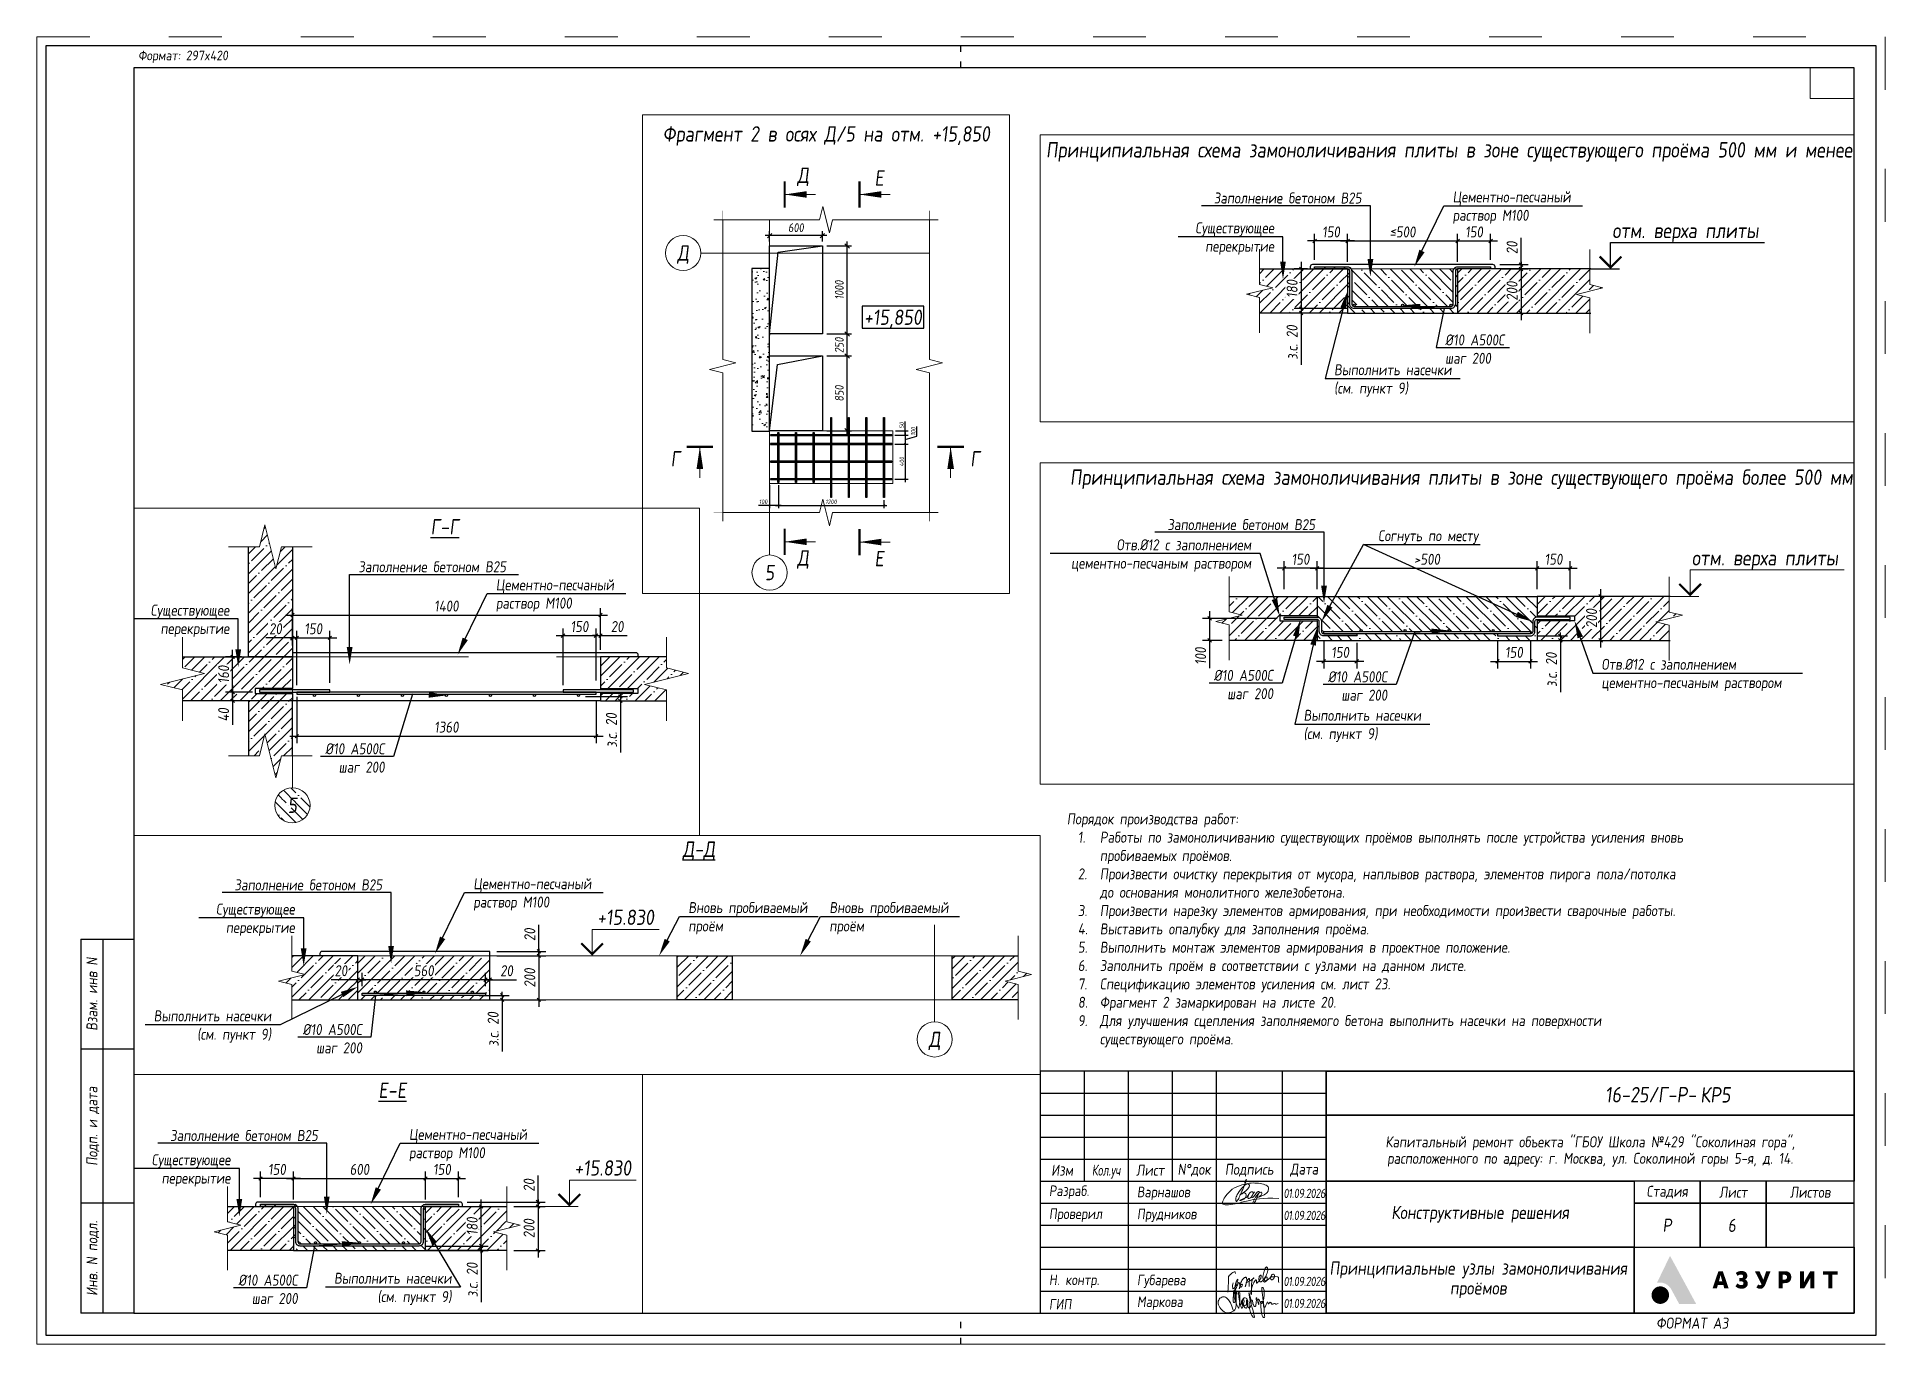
# Paper-space layout '22' of a CAD drawing. Header units: millimetres. Extents: x 0 to 420, y 0 to 297.
# The model-space entities are those that its viewports show. They can reach past a viewport. Long polylines and large blocks are cut down to what shows.
import ezdxf
from ezdxf import colors
from ezdxf.entities.mleader import LeaderData, LeaderLine
from ezdxf.enums import TextEntityAlignment as Align
from ezdxf.math import Vec2, Vec3

# ---------------------------------------------------------------- set-up
doc = ezdxf.new("R2010")
doc.units = ezdxf.units.MM
for name, pattern in [('ACAD_ISO03W100', [30, 12, -18]), ('ADSK_Штриховая_ш2 п1', [3, 2, -1]), ('осевая', [2, 1.25, -0.25, 0.25, -0.25])]:
    doc.linetypes.add(name, pattern=pattern)
doc.layers.get('0').update_dxf_attribs({"lineweight": 30})
doc.layers.get('Defpoints').update_dxf_attribs({"lineweight": 0})
for name, color, linetype, lineweight in [('_NPLT_SIGN', 5, 'Continuous', 9), ('_RAMKA', 7, 'Continuous', 30), ('_STAMP', 7, 'Continuous', 30), ('_TEXT', 7, 'Continuous', 30), ('АР_Перегородки газоблок_Штрих', 165, 'Continuous', 5), ('КР_Новые отверстия', 5, 'Continuous', 30), ('КР_Оси', 7, 'Continuous', 5), ('КР_Основная', 7, 'Continuous', 30), ('КР_Размеры отверстия', 7, 'Continuous', 5), ('КР_Сущ отверстия', 6, 'Continuous', 15), ('КР_Тонкая', 250, 'Continuous', 0)]:
    doc.layers.add(name, color=color, linetype=linetype, lineweight=lineweight)
doc.layers.add('АР_Закладка сущ.проема', color=7, linetype='Continuous', lineweight=30, true_color=0xc70000)
doc.styles.add('ISOCPEUR', font='isocpeur.ttf', dxfattribs={"width": 0.85, "oblique": 7})
doc.styles.add('ISOCUPER', font='isocpeur.ttf', dxfattribs={"width": 0.85, "oblique": 7})
doc.styles.add('SIMPLEX', font='simplex.shx', dxfattribs={"width": 0.85, "oblique": 7})
doc.linetypes.add('СМСВ', pattern='A,0.199999,1e-06,[130,ltypeshp.shx,S=1.06,R=-45,X=0.75,Y=0],1.5,[130,ltypeshp.shx,S=1.06,R=45,X=-0.75,Y=0],0', length=1.7)
doc.dimstyles.new('R_20', dxfattribs={"dimtxt": 50, "dimasz": 16, "dimexe": 32, "dimexo": 32, "dimgap": 16, "dimtad": 1, "dimdec": 0, "dimzin": 0, "dimdsep": 46, "dimtxsty": 'ISOCPEUR', "dimblk1": 'OBLIQUE', "dimblk2": 'OBLIQUE', "dimsah": 1, "dimcen": 0, "dimdle": 32, "dimclrd": 256, "dimclre": 256, "dimclrt": 256, "dimadec": 0, "dimazin": 0, "dimtfac": 2, "dimtdec": 0, "dimtmove": 0, "dimatfit": 2, "dimldrblk": 'OBLIQUE', "dimfxl": 300, "dimtvp": 3, "dimtfill": 1, "dimtolj": 1, "dimtzin": 0, "dimarcsym": 0})
doc.dimstyles.new('R_50', dxfattribs={"dimtxt": 100, "dimasz": 50, "dimexe": 50, "dimexo": 50, "dimgap": 40, "dimtad": 1, "dimdec": 0, "dimzin": 0, "dimdsep": 46, "dimtxsty": 'ISOCPEUR', "dimblk1": 'OBLIQUE', "dimblk2": 'OBLIQUE', "dimsah": 1, "dimcen": 0, "dimdle": 50, "dimclrd": 256, "dimclre": 256, "dimclrt": 256, "dimadec": 0, "dimazin": 0, "dimtfac": 2, "dimtdec": 0, "dimtmove": 0, "dimatfit": 3, "dimldrblk": 'CLOSEDBLANK', "dimfxl": 300, "dimtvp": 3, "dimtfill": 1, "dimtolj": 1, "dimtzin": 0, "dimarcsym": 0})

psp = doc.layouts.new('22')

# ---------------------------------------------------------------- texts
at = {"layer": '_TEXT', "style": 'ISOCPEUR'}
for s, width, heights, insert, char_height, attachment_point in [('Порядок производства работ:\\P\\pxi-2,l3,t3;1.^IРаботы по замоноличиванию существующих проёмов выполнять после устройства усиления вновь пробиваемых проёмов.\\P2.^IПроизвести очистку перекрытия от мусора, наплывов раствора, элементов пирога пола/потолка до основания монолитного железобетона.\\P3.^IПроизвести нарезку элементов армирования, при необходимости произвести сварочные работы.\\P4.^IВыставить опалубку для заполнения проёма.\\P5.^IВыполнить монтаж элементов армирования в проектное положение.\\P6.^IЗаполнить проём в соответствии с узлами на данном листе.\\P7.^IСпецификацию элементов усиления см. лист 23.\\P8.^IФрагмент 2 замаркирован на листе 20.\\P9.^IДля улучшения сцепления заполняемого бетона выполнить насечки на поверхности существующего проёма.', 140.8381, [0], (234.07, 120.58), 2.5, 1), ('6', 13.3529, [9.08], (385.19, 26.96), 3, 5)]:
    psp.add_mtext_dynamic_manual_height_columns(s, width=width, gutter_width=12.5, heights=heights, dxfattribs=dict(at, insert=insert, char_height=char_height, attachment_point=attachment_point))
at = {"layer": '_TEXT', "color": 5, "insert": (327.58, 14.58), "char_height": 3, "attachment_point": 5, "line_spacing_factor": 0.9, "style": 'ISOCPEUR'}
psp.add_mtext_dynamic_manual_height_columns('{\\C256;Принципиальные узлы замоноличивания проёмов}', width=69.1586, gutter_width=0, heights=[14.57], dxfattribs=at)

msp = doc.modelspace()

# ---------------------------------------------------------------- texts
at = {"layer": '_TEXT', "attachment_point": 5, "style": 'ISOCPEUR'}
for s, insert, char_height in [('{\\LД-Д}', (403079.9, 273219.3), 70), ('Фрагмент 2 в осях Д/5 на отм. +15,850', (395968.2, 272268.1), 175), ('{\\LЕ-Е}', (401979.3, 271665.9), 70), ('{\\LГ-Г}', (403036.8, 270348.2), 70), ('Принципиальная схема замоноличивания плиты в зоне существующего проёма 500 мм и менее', (389758.3, 266241.1), 70), ('Принципиальная схема замоноличивания плиты в зоне существующего проёма более 500 мм', (389452.6, 264642), 70)]:
    msp.add_mtext(s, dxfattribs=dict(at, insert=insert, char_height=char_height))

# ---------------------------------------------------------------- blocks, each defined once
blk = doc.blocks.new('Логотип Азурит')
at = {"layer": '_STAMP', "linetype": 'Continuous', "true_color": 0x2a3756}
h = blk.add_hatch(color=159, dxfattribs=at)
h.dxf.hatch_style = 1
h.paths.add_polyline_path([(-39.4, 8.5), (-40.02, 9.65), (-40.61, 10.74), (-41.14, 11.7), (-41.62, 12.59), (-41.79, 12.89), (-41.86, 13.01), (-41.91, 12.94), (-41.99, 12.78), (-42.39, 11.96), (-42.77, 11.18), (-43.09, 10.5), (-43.47, 9.72), (-44.18, 8.26), (-44.5, 7.6), (-44.73, 7.14), (-44.85, 6.9), (-44.7, 6.93), (-44.51, 6.95), (-44.27, 6.97), (-44.09, 6.97), (-43.91, 6.96), (-43.74, 6.94), (-43.56, 6.91), (-43.39, 6.87), (-43.22, 6.81), (-43.05, 6.75), (-42.89, 6.68), (-42.73, 6.59), (-42.58, 6.5), (-42.43, 6.4), (-42.29, 6.29), (-42.15, 6.17), (-42.03, 6.04), (-41.91, 5.91), (-41.79, 5.77), (-41.72, 5.65), (-41.63, 5.5), (-41.3, 4.9), (-41.02, 4.39), (-40.57, 3.56), (-40.05, 2.59), (-39.78, 2.11), (-37.86, 2.11), (-36.5, 2.11), (-35.94, 2.12), (-36.48, 3.13), (-36.82, 3.75), (-37.16, 4.37), (-37.67, 5.33), (-38.2, 6.3), (-38.54, 6.93), (-38.87, 7.53)])
h = blk.add_hatch(color=159, dxfattribs=at)
h.dxf.hatch_style = 1
h.paths.add_polyline_path([(-29.3, 7.88), (-29.63, 8.84), (-29.86, 9.53), (-30.37, 9.54), (-30.87, 9.54), (-30.93, 9.38), (-31.26, 8.4), (-31.64, 7.27), (-31.97, 6.31), (-32.19, 5.64), (-32.05, 5.63), (-31.71, 5.62), (-31.23, 5.62), (-31.11, 6.03), (-30.99, 6.44), (-30.37, 6.44), (-29.75, 6.44), (-29.63, 6.03), (-29.52, 5.62), (-29.03, 5.62), (-28.54, 5.62), (-28.6, 5.8), (-28.93, 6.79)])
h.paths.add_polyline_path([(-30.77, 7.21), (-30.74, 7.31), (-30.56, 7.93), (-30.43, 8.43), (-30.39, 8.59), (-30.37, 8.65), (-30.35, 8.64), (-30.31, 8.45), (-30.22, 8.08), (-30.11, 7.66), (-30.01, 7.33), (-29.97, 7.21), (-30.37, 7.21)], flags=16)
h = blk.add_hatch(color=159, dxfattribs=at)
h.dxf.hatch_style = 1
h.paths.add_polyline_path([(-24.39, 7.35), (-24.47, 7.43), (-24.56, 7.5), (-24.66, 7.56), (-24.81, 7.65), (-24.74, 7.69), (-24.65, 7.75), (-24.55, 7.86), (-24.45, 7.97), (-24.38, 8.09), (-24.35, 8.18), (-24.32, 8.25), (-24.31, 8.34), (-24.3, 8.45), (-24.3, 8.65), (-24.31, 8.73), (-24.34, 8.82), (-24.41, 8.99), (-24.51, 9.14), (-24.63, 9.28), (-24.78, 9.39), (-24.95, 9.48), (-25.13, 9.55), (-25.34, 9.59), (-25.56, 9.6), (-25.74, 9.6), (-25.91, 9.58), (-26.08, 9.55), (-26.23, 9.51), (-26.39, 9.46), (-26.53, 9.39), (-26.67, 9.32), (-26.8, 9.23), (-26.9, 9.15), (-26.81, 8.98), (-26.64, 8.66), (-26.54, 8.5), (-26.51, 8.5), (-26.46, 8.54), (-26.35, 8.61), (-26.21, 8.67), (-26.07, 8.73), (-25.93, 8.77), (-25.82, 8.79), (-25.72, 8.79), (-25.62, 8.79), (-25.53, 8.76), (-25.46, 8.73), (-25.39, 8.68), (-25.34, 8.62), (-25.3, 8.55), (-25.26, 8.45), (-25.26, 8.36), (-25.27, 8.27), (-25.32, 8.18), (-25.36, 8.13), (-25.39, 8.08), (-25.44, 8.05), (-25.49, 8.02), (-25.63, 7.99), (-25.84, 7.98), (-26.1, 7.97), (-26.1, 7.6), (-26.1, 7.24), (-25.78, 7.23), (-25.54, 7.21), (-25.45, 7.2), (-25.38, 7.18), (-25.33, 7.15), (-25.28, 7.12), (-25.25, 7.08), (-25.21, 7.02), (-25.19, 6.96), (-25.17, 6.9), (-25.17, 6.76), (-25.18, 6.7), (-25.2, 6.64), (-25.23, 6.58), (-25.26, 6.53), (-25.31, 6.49), (-25.37, 6.45), (-25.44, 6.43), (-25.52, 6.41), (-25.69, 6.39), (-25.78, 6.39), (-25.87, 6.41), (-26, 6.45), (-26.16, 6.51), (-26.3, 6.6), (-26.43, 6.69), (-26.53, 6.76), (-26.77, 6.45), (-26.93, 6.26), (-26.97, 6.2), (-26.98, 6.15), (-26.97, 6.11), (-26.94, 6.07), (-26.82, 5.97), (-26.62, 5.84), (-26.41, 5.73), (-26.19, 5.65), (-25.97, 5.59), (-25.78, 5.57), (-25.53, 5.57), (-25.3, 5.58), (-25.12, 5.61), (-24.99, 5.65), (-24.87, 5.71), (-24.75, 5.78), (-24.64, 5.85), (-24.54, 5.94), (-24.45, 6.03), (-24.37, 6.13), (-24.31, 6.23), (-24.25, 6.37), (-24.21, 6.51), (-24.2, 6.66), (-24.2, 6.82), (-24.21, 6.94), (-24.24, 7.06), (-24.28, 7.16), (-24.33, 7.26)])
h = blk.add_hatch(color=159, dxfattribs=at)
h.dxf.hatch_style = 1
h.paths.add_polyline_path([(-19.61, 8.04), (-19.36, 8.68), (-19.14, 9.22), (-19.03, 9.53), (-19.17, 9.54), (-19.52, 9.54), (-20.02, 9.54), (-20.05, 9.44), (-20.31, 8.65), (-20.59, 7.81), (-20.63, 7.68), (-20.66, 7.62), (-20.67, 7.61), (-20.7, 7.67), (-20.82, 7.97), (-21.01, 8.4), (-21.34, 9.1), (-21.54, 9.54), (-22.06, 9.54), (-22.58, 9.54), (-22.4, 9.17), (-21.88, 8.17), (-21.32, 7.06), (-21.11, 6.63), (-21.09, 6.56), (-21.1, 6.52), (-21.15, 6.45), (-21.21, 6.41), (-21.28, 6.38), (-21.37, 6.37), (-21.45, 6.37), (-21.55, 6.39), (-21.64, 6.43), (-21.74, 6.49), (-21.82, 6.53), (-21.86, 6.49), (-21.92, 6.39), (-22.11, 6.05), (-22.23, 5.85), (-22.18, 5.81), (-22.08, 5.75), (-21.95, 5.69), (-21.81, 5.63), (-21.69, 5.59), (-21.51, 5.57), (-21.31, 5.57), (-21.12, 5.59), (-20.97, 5.62), (-20.88, 5.66), (-20.79, 5.71), (-20.71, 5.77), (-20.63, 5.84), (-20.56, 5.93), (-20.48, 6.02), (-20.35, 6.23), (-20.28, 6.35), (-20.21, 6.51), (-19.92, 7.25)])
h = blk.add_hatch(color=159, dxfattribs=at)
h.dxf.hatch_style = 1
h.paths.add_polyline_path([(-14.46, 7.53), (-14.41, 7.64), (-14.37, 7.74), (-14.33, 7.96), (-14.31, 8.19), (-14.32, 8.41), (-14.37, 8.63), (-14.45, 8.83), (-14.5, 8.93), (-14.55, 9.02), (-14.62, 9.1), (-14.69, 9.18), (-14.81, 9.29), (-14.92, 9.37), (-15.06, 9.43), (-15.21, 9.49), (-15.33, 9.52), (-15.49, 9.53), (-16.3, 9.54), (-17.21, 9.54), (-17.21, 7.58), (-17.21, 5.62), (-16.73, 5.62), (-16.25, 5.62), (-16.25, 6.23), (-16.25, 6.83), (-15.87, 6.83), (-15.58, 6.84), (-15.35, 6.86), (-15.17, 6.91), (-14.99, 6.98), (-14.83, 7.08), (-14.69, 7.2), (-14.56, 7.36)])
h.paths.add_polyline_path([(-15.6, 7.68), (-15.67, 7.66), (-15.95, 7.66), (-16.25, 7.66), (-16.25, 8.2), (-16.25, 8.74), (-15.93, 8.73), (-15.64, 8.72), (-15.57, 8.7), (-15.51, 8.67), (-15.42, 8.6), (-15.35, 8.51), (-15.32, 8.45), (-15.3, 8.39), (-15.29, 8.19), (-15.29, 8.07), (-15.3, 8), (-15.32, 7.94), (-15.35, 7.88), (-15.39, 7.82), (-15.43, 7.78), (-15.53, 7.71)], flags=16)
h = blk.add_hatch(color=159, dxfattribs=at)
h.dxf.hatch_style = 1
h.paths.add_polyline_path([(-10.09, 7.82), (-9.98, 8.03), (-9.94, 8.12), (-9.95, 7.93), (-9.96, 7.49), (-9.97, 6.69), (-9.97, 5.62), (-9.5, 5.62), (-9.04, 5.62), (-9.04, 7.58), (-9.04, 9.54), (-9.51, 9.54), (-9.99, 9.54), (-10.36, 8.91), (-10.84, 8.1), (-11.03, 7.78), (-11.26, 7.34), (-11.37, 7.13), (-11.42, 7.05), (-11.41, 7.31), (-11.39, 7.78), (-11.39, 8.55), (-11.39, 9.54), (-11.86, 9.54), (-12.34, 9.54), (-12.34, 7.58), (-12.34, 5.62), (-11.86, 5.62), (-11.37, 5.62), (-11.18, 5.95), (-10.61, 6.89), (-10.31, 7.42)])
h = blk.add_hatch(color=159, dxfattribs=at)
h.dxf.hatch_style = 1
h.paths.add_polyline_path([(-3.74, 9.14), (-3.74, 9.54), (-5.42, 9.54), (-7.09, 9.54), (-7.09, 9.14), (-7.09, 8.74), (-6.5, 8.74), (-5.9, 8.74), (-5.9, 7.18), (-5.9, 5.62), (-5.43, 5.62), (-4.95, 5.62), (-4.95, 7.18), (-4.95, 8.74), (-4.35, 8.74), (-3.74, 8.74)])
at = {"layer": '_STAMP', "linetype": 'Continuous', "true_color": 0x1447b7}
h = blk.add_hatch(color=162, dxfattribs=at)
h.dxf.hatch_style = 1
h.paths.add_polyline_path([(-42.09, 4.22), (-42.11, 4.4), (-42.15, 4.58), (-42.2, 4.76), (-42.27, 4.93), (-42.35, 5.1), (-42.45, 5.26), (-42.57, 5.41), (-42.7, 5.55), (-42.8, 5.64), (-42.91, 5.72), (-43.14, 5.86), (-43.38, 5.97), (-43.63, 6.05), (-43.89, 6.09), (-44.15, 6.1), (-44.42, 6.07), (-44.55, 6.04), (-44.68, 6.01), (-44.87, 5.94), (-45.05, 5.85), (-45.22, 5.74), (-45.37, 5.62), (-45.51, 5.49), (-45.63, 5.35), (-45.75, 5.19), (-45.84, 5.03), (-45.92, 4.85), (-45.98, 4.67), (-46.03, 4.49), (-46.06, 4.29), (-46.07, 4.1), (-46.05, 3.9), (-46.02, 3.7), (-45.97, 3.51), (-45.92, 3.37), (-45.87, 3.24), (-45.8, 3.11), (-45.72, 2.99), (-45.64, 2.88), (-45.54, 2.77), (-45.44, 2.67), (-45.33, 2.57), (-45.22, 2.49), (-45.1, 2.41), (-44.98, 2.34), (-44.85, 2.28), (-44.72, 2.22), (-44.58, 2.18), (-44.44, 2.15), (-44.3, 2.13), (-44.05, 2.12), (-43.8, 2.14), (-43.57, 2.19), (-43.34, 2.26), (-43.12, 2.37), (-42.92, 2.5), (-42.73, 2.65), (-42.56, 2.83), (-42.44, 2.99), (-42.34, 3.15), (-42.26, 3.32), (-42.19, 3.49), (-42.14, 3.67), (-42.11, 3.85), (-42.09, 4.03)])
blk = doc.blocks.new('_Azurit_Stamp')
at = {"layer": '_NPLT_SIGN'}
for points, knots in [([(-135.62, 26.32), (-135.39, 26.34), (-134.29, 26.7), (-133.23, 27.53), (-133.15, 28.05), (-132.93, 29.17), (-136.73, 29.8), (-138.89, 29.27), (-141.37, 28.37), (-142.8, 26.83), (-143.43, 25.69), (-143.77, 24.83), (-142.52, 24.49), (-140.48, 24.9), (-137.71, 25.59), (-134.61, 26.27), (-130.77, 26.07)], [0, 0, 0, 0, 0.00299112, 0.00630591, 0.00960495, 0.01564427, 0.0235417, 0.03307061, 0.04068731, 0.0472924, 0.052033, 0.05589459, 0.06060815, 0.06742814, 0.07629614, 0.08709949, 0.08709949, 0.08709949, 0.08709949]), ([(-138.54, 29.73), (-138.23, 30.29), (-138.17, 30.35), (-138.13, 30.35), (-138.13, 30.28), (-138.93, 28.09), (-140.15, 25.52), (-140.39, 25.35), (-140.48, 25.35), (-140.59, 26.12), (-140.3, 26.92), (-139.24, 28.44), (-138.32, 29.25), (-137.92, 29.41), (-137.51, 29.3), (-137.35, 28.84), (-137.93, 28.05), (-139.09, 27.12), (-139.52, 26.89), (-139.64, 26.84), (-139.64, 26.87), (-139.59, 26.92), (-138.96, 27.35), (-138.41, 27.4), (-138.16, 26.91), (-138.23, 26.73), (-138.23, 26.26), (-138.84, 25.79), (-139.34, 25.64), (-139.56, 25.64), (-139.65, 25.64), (-139.65, 25.69), (-139.46, 25.78), (-138.59, 26.13), (-138.21, 26.26), (-137.78, 26.59), (-137.49, 27.32), (-137.1, 27.59), (-136.7, 27.62), (-136.61, 27.38), (-136.65, 26.97), (-136.8, 26.68), (-137.14, 26.23), (-137.49, 26.08), (-137.79, 26.05), (-137.85, 26.42), (-137.68, 26.85)], [0, 0, 0, 0, 0.00084043, 0.00104969, 0.00371864, 0.00945796, 0.01543448, 0.01897204, 0.0202508, 0.02213745, 0.025948, 0.03024455, 0.03408673, 0.03636794, 0.03784103, 0.03991667, 0.0431516, 0.0463861, 0.04869202, 0.04940408, 0.04966041, 0.05061238, 0.05212417, 0.05416473, 0.05557826, 0.05690551, 0.05846862, 0.06038446, 0.06203112, 0.06293682, 0.06333319, 0.06371317, 0.06502521, 0.06671651, 0.06877673, 0.07066608, 0.07263578, 0.07445661, 0.07568926, 0.07685654, 0.07793779, 0.07936629, 0.08076287, 0.08213479, 0.0832984, 0.08454928, 0.08454928, 0.08454928, 0.08454928]), ([(-136.29, 27.59), (-136.57, 27.2), (-136.75, 26.81), (-136.98, 26.46), (-136.81, 26.29), (-136.61, 26.3), (-136.19, 26.83), (-136.03, 27.05), (-135.71, 27.59), (-135.34, 27.7), (-135.25, 27.61), (-135.27, 27.34), (-135.62, 26.63), (-136.06, 25.44)], [0, 0, 0, 0, 0.0014448, 0.00263215, 0.00357107, 0.00479361, 0.00604223, 0.00776758, 0.00916622, 0.01041376, 0.01126103, 0.01255992, 0.01510728, 0.01510728, 0.01510728, 0.01510728]), ([(-136.06, 25.44), (-136.5, 24.84), (-137.04, 24.75), (-135.67, 27.04), (-134.99, 27.51), (-134.48, 27.51), (-134.72, 26.64), (-135.62, 26.32)], [0, 0, 0, 0, 0.0043322, 0.00875939, 0.01314743, 0.01560478, 0.01819439, 0.01819439, 0.01819439, 0.01819439]), ([(-142.35, 4.76), (-142.31, 6.1), (-142.19, 7.03), (-142.19, 8.02), (-142.19, 8.4), (-142.12, 8.47), (-141.13, 9.36), (-140.83, 9.44), (-140.71, 9.44), (-140.63, 9.36), (-140.63, 9.01)], [0, 0, 0, 0, 0.0035831, 0.00610071, 0.00770703, 0.00968285, 0.01159584, 0.01352143, 0.01412232, 0.01475797, 0.01475797, 0.01475797, 0.01475797]), ([(-138.29, 6.9), (-137.7, 7.13), (-137.2, 7.42), (-136.65, 7.8), (-136.5, 7.89), (-136.43, 7.99), (-136.45, 8.09), (-136.53, 8.06), (-136.81, 7.56), (-136.92, 7.19), (-137.02, 6.21), (-136.96, 5.01), (-136.96, 4.54), (-136.96, 4.29), (-137.07, 4.29), (-137.17, 4.39), (-137.17, 5.01), (-136.58, 6.81), (-136.14, 7.49), (-135.95, 7.64), (-135.91, 7.6), (-135.87, 7.46), (-135.87, 7.04), (-135.86, 6.83), (-135.81, 6.8), (-135.72, 6.85), (-135.13, 7.43), (-134.82, 8.04), (-134.75, 8.35), (-134.79, 8.59), (-134.91, 8.68), (-135.18, 8.5), (-135.29, 8.15), (-135.32, 7.59), (-135.14, 7.18), (-134.94, 7.11), (-134.63, 7.23), (-134.2, 7.66), (-133.63, 8.5), (-133.21, 9.61), (-133.37, 10.44), (-133.51, 10.51), (-133.58, 10.52), (-133.69, 10.49), (-133.9, 10.21), (-134.27, 9.2), (-134.44, 8.13), (-134.29, 7.34), (-134.09, 7.06), (-133.93, 7.06), (-133.38, 7.51), (-133.38, 7.96), (-133.47, 8.19), (-133.73, 8.2), (-133.87, 8.1), (-133.99, 7.85), (-134.05, 7.56), (-133.97, 7.39), (-133.86, 7.32), (-133.52, 7.37), (-132.77, 8.02), (-132.58, 8.25), (-132.44, 8.71), (-132.12, 8.89), (-131.73, 8.83), (-131.7, 8.24), (-132, 7.75), (-132.51, 7.42), (-132.67, 7.93), (-132.57, 8.38), (-132.52, 8.5), (-132.49, 8.32), (-132.37, 8.27), (-131.67, 8.31), (-131.16, 8.31), (-130.82, 8.28), (-130.82, 7.88), (-130.82, 7.62), (-130.87, 7.36), (-130.86, 7.16), (-130.76, 6.99)], [0, 0, 0, 0, 0.002061, 0.0036154, 0.0046696, 0.0050974, 0.0054418, 0.0062669, 0.0074082, 0.0095322, 0.012344, 0.0152477, 0.0173466, 0.0182547, 0.0187982, 0.0197454, 0.0226428, 0.0262833, 0.0295057, 0.0307223, 0.0311997, 0.0318816, 0.0327288, 0.0334831, 0.0338833, 0.0349628, 0.0367236, 0.0387232, 0.0400853, 0.0408698, 0.0416582, 0.0425762, 0.0439393, 0.0454368, 0.046769, 0.0478604, 0.0491315, 0.0512693, 0.0543417, 0.0576748, 0.0600731, 0.0612526, 0.0616232, 0.0622122, 0.0638923, 0.0666299, 0.069869, 0.0723061, 0.0737444, 0.0750704, 0.0765109, 0.078042, 0.0790802, 0.0798296, 0.0806092, 0.081431, 0.0822644, 0.0829363, 0.0836607, 0.0852585, 0.0870435, 0.0889793, 0.0902316, 0.0915967, 0.0930789, 0.0947907, 0.0967323, 0.0986141, 0.1003735, 0.1016008, 0.1024329, 0.1028978, 0.1039958, 0.1054643, 0.107171, 0.1085436, 0.10964, 0.1106443, 0.1114336, 0.1121611, 0.1121611, 0.1121611, 0.1121611]), ([(-141.15, 0.69), (-141.49, 2.09), (-142.47, 3.47), (-143.24, 3.85), (-144.27, 3.45), (-144.71, 2.44), (-144.21, 1.25), (-143.23, 0.16), (-141.92, 0), (-140.56, 0.76), (-140.41, 1.86), (-140.44, 3.76), (-140.44, 4.84)], [0, 0, 0, 0, 0.00435621, 0.00834068, 0.01168595, 0.01550962, 0.01972632, 0.02417924, 0.0289255, 0.03328241, 0.03828155, 0.04275783, 0.04275783, 0.04275783, 0.04275783]), ([(-141.15, 6.87), (-141.29, 6.45), (-141.29, 6.01), (-141.24, 5.59), (-141.12, 5.54), (-140.93, 5.67), (-140.46, 6.31), (-140.2, 6.99), (-140.1, 7.47), (-140.11, 7.7), (-140.17, 7.71), (-140.25, 7.67), (-140.63, 6.81), (-140.74, 5.65), (-140.74, 4.47), (-140.61, 3.49), (-140.61, 2.84), (-140.8, 2.44), (-140.95, 2.4), (-141.06, 2.4), (-141.2, 2.72), (-141.14, 3.85), (-140.91, 4.66), (-140.3, 6.17), (-139.96, 6.89), (-139.83, 7.02), (-139.71, 6.9), (-139.67, 6.45), (-139.62, 6.14), (-139.52, 5.95), (-139.34, 5.95), (-139.23, 6.03), (-139.11, 6.2), (-139.01, 6.47), (-139.12, 6.63), (-139.33, 6.52), (-139.44, 6.32), (-139.68, 5.86), (-139.72, 5.68), (-139.76, 5.59), (-139.78, 5.63), (-139.76, 5.78), (-139.38, 7.19), (-139.01, 7.73), (-138.57, 8.11), (-138.35, 8.19), (-138.17, 8.15), (-138.11, 7.96), (-138.02, 7.23), (-138.14, 6.91), (-138.34, 6.08), (-138.39, 6.03), (-138.44, 6.08), (-138.28, 6.61), (-137.93, 7.39), (-137.7, 7.76), (-137.48, 7.97), (-137.44, 7.86), (-137.5, 6.81), (-137.5, 6.25), (-137.53, 6.08)], [0, 0, 0, 0, 0.00141903, 0.00251453, 0.00337203, 0.00464653, 0.00656525, 0.00877126, 0.01035522, 0.01120876, 0.01162334, 0.0128081, 0.0152087, 0.01880295, 0.02245602, 0.02553595, 0.02780375, 0.02915839, 0.02992211, 0.0305915, 0.03233411, 0.03487331, 0.03881069, 0.04238535, 0.04524248, 0.04650068, 0.0473813, 0.04840926, 0.04948548, 0.0502589, 0.05082659, 0.051391, 0.05208083, 0.05284209, 0.05363298, 0.05434785, 0.05541659, 0.0564329, 0.05731609, 0.05768512, 0.05801426, 0.05982684, 0.06230422, 0.06525775, 0.06687307, 0.06797065, 0.06863967, 0.06985615, 0.07125576, 0.07337441, 0.07476414, 0.07584655, 0.07660409, 0.07822482, 0.08024043, 0.08198553, 0.08292431, 0.08454256, 0.08644351, 0.08840011, 0.08840011, 0.08840011, 0.08840011]), ([(-140.2, 4.31), (-140.29, 4.83), (-140.54, 5.14), (-140.86, 5.19), (-141.1, 5.03), (-141.14, 4.31), (-140.54, 2.46), (-140.01, 1.28), (-139.93, 1.16), (-139.86, 1.17), (-139.77, 1.6), (-139.61, 3.06), (-139.61, 4.31), (-139.65, 4.8), (-139.77, 4.87), (-139.88, 4.87), (-139.95, 4.75), (-139.85, 3.64), (-139.52, 1.92), (-139.22, 1.11), (-139.1, 1.11), (-139.03, 1.18), (-138.66, 2.48), (-138.66, 2.92), (-138.73, 3.05), (-138.93, 3.05), (-139.14, 2.97), (-139.29, 2.75), (-139.26, 2.15), (-139.01, 1.8), (-138.74, 1.64), (-138.54, 1.3), (-138.18, 1.1), (-138.02, 1.14), (-137.8, 2.51), (-137.86, 3.11), (-138.16, 3.48), (-138.67, 3.51), (-138.99, 3.24), (-139.09, 2.76), (-138.95, 2.09), (-138.69, 1.69), (-138.47, 1.67), (-138.05, 1.98), (-137.95, 2.23), (-137.97, 2.77), (-138.07, 2.97), (-138.12, 3.01), (-138.14, 2.99), (-138.15, 2.9), (-138.09, 1.83), (-137.8, 1.41), (-137.56, 1.21), (-137.36, 1.27), (-137.03, 1.91), (-137.03, 2.57), (-137.27, 3.71), (-137.48, 4.43), (-137.53, 4.59), (-137.57, 4.61), (-137.59, 4.59), (-137.47, 3.81), (-136.86, 1.2), (-136.46, 0.08), (-136.28, -0.81), (-136.32, -0.94), (-136.42, -0.94), (-136.59, -0.91), (-137.13, -0.22), (-137.4, 0.67), (-137.54, 2), (-137.4, 2.73), (-137.04, 2.99), (-136.77, 2.95), (-136.73, 2.8), (-136.73, 2.45), (-136.59, 1.88), (-136.33, 1.53), (-136.19, 1.53), (-136.04, 1.58), (-135.99, 1.8), (-135.92, 2.21), (-135.85, 2.9), (-135.9, 3.2), (-135.92, 3.45), (-135.88, 3.5), (-135.79, 3.45), (-135.52, 2.77), (-135.34, 2.21), (-135.31, 2), (-135.33, 1.98), (-135.38, 2.03), (-135.49, 2.37), (-135.56, 2.62), (-135.49, 3.14), (-135.42, 3.21), (-135.28, 3.11), (-135.04, 2.61), (-134.86, 2.18), (-134.64, 2.16), (-134.4, 2.53), (-134.18, 3.41), (-134.02, 4.41), (-134.13, 5.33), (-134.32, 5.76), (-134.47, 5.88), (-134.6, 5.84), (-134.7, 5.63), (-134.57, 4.86), (-134.47, 4.09), (-134.26, 2.54), (-134.12, 1.29), (-134.12, 0.46), (-134.08, -0.14), (-133.99, -0.54), (-133.96, -0.89), (-134.09, -0.99), (-134.32, -0.95), (-134.62, -0.64), (-134.84, 1.08), (-134.89, 2.07), (-134.83, 2.63), (-134.67, 2.68), (-134.38, 2.47), (-134.26, 2.08), (-134.26, 1.86), (-134.26, 1.44), (-134.04, 1.25), (-133.8, 1.49), (-133.51, 2.34), (-133.42, 2.53), (-133.34, 2.55), (-133.23, 2.44), (-133.2, 2.13), (-133.13, 2.09), (-133, 2.17), (-132.87, 2.38), (-132.72, 2.52), (-132.57, 2.43), (-132.52, 2.24), (-132.35, 2.06), (-132.19, 2.06), (-132.08, 2.13), (-131.85, 2.2), (-131.59, 2.17), (-131.51, 2.08), (-131.29, 2.06), (-131.1, 2.11), (-130.9, 2.23)], [0, 0, 0, 0, 0.0013642, 0.0024716, 0.0039271, 0.0071604, 0.0114923, 0.0151992, 0.0168552, 0.017577, 0.0197425, 0.0231954, 0.0267048, 0.0287659, 0.0295817, 0.0300123, 0.031498, 0.0347832, 0.0388614, 0.0418614, 0.0430502, 0.0447716, 0.0468358, 0.0489595, 0.0498178, 0.0504412, 0.0511968, 0.0523995, 0.0538233, 0.0552935, 0.0565438, 0.0577717, 0.0588373, 0.0609859, 0.0633503, 0.0660541, 0.0677903, 0.0693288, 0.0708886, 0.0726354, 0.0744423, 0.0759439, 0.0772831, 0.0783918, 0.0798486, 0.0809736, 0.0818741, 0.0822252, 0.0824312, 0.0837412, 0.0855667, 0.0876358, 0.0887665, 0.0901391, 0.0918825, 0.0946733, 0.0974863, 0.0997671, 0.1008166, 0.101087, 0.1020353, 0.1058616, 0.110959, 0.1161878, 0.1186349, 0.1198924, 0.1203364, 0.1215942, 0.123759, 0.1272016, 0.1305016, 0.133259, 0.1348584, 0.1358061, 0.1366498, 0.1378419, 0.1393454, 0.1406226, 0.1414171, 0.1419862, 0.1428554, 0.1443162, 0.1458558, 0.147224, 0.1479078, 0.1483694, 0.1493507, 0.1509007, 0.1525761, 0.1534842, 0.1538318, 0.1543395, 0.1550943, 0.1563412, 0.1572985, 0.1581547, 0.1590571, 0.160364, 0.1617296, 0.1629626, 0.1646785, 0.1672603, 0.1703712, 0.1730004, 0.1747326, 0.175603, 0.1762204, 0.1774892, 0.1794496, 0.1828662, 0.186801, 0.1907892, 0.1937227, 0.1957314, 0.1972287, 0.1982494, 0.1990669, 0.1999687, 0.2025853, 0.2060361, 0.2096286, 0.2115128, 0.2127044, 0.213734, 0.2148092, 0.2159556, 0.216966, 0.2181091, 0.2197772, 0.2213504, 0.222648, 0.2231309, 0.2237283, 0.2243257, 0.2249206, 0.2254421, 0.2261004, 0.22678, 0.2274149, 0.2280973, 0.2287697, 0.2293729, 0.2299582, 0.230652, 0.2313279, 0.2319846, 0.2325681, 0.2332749, 0.2332749, 0.2332749, 0.2332749])]:
    blk.add_open_spline(points, degree=3, knots=knots, dxfattribs=at)
at = {"layer": '_STAMP'}
for p, q in [((-175, 55), (-175, 30)), ((-165, 55), (-165, 0)), ((-155, 55), (-155, 30)), ((-145, 55), (-145, 0)), ((-130, 55), (-130, 0)), ((-120, 55), (-120, 0)), ((-185, 50), (-120, 50)), ((-185, 45), (-120, 45)), ((-185, 40), (-120, 40)), ((-185, 35), (-120, 35)), ((-185, 30), (-120, 30)), ((-185, 25), (-120, 25)), ((-185, 20), (-120, 20)), ((-185, 15), (-120, 15)), ((-185, 10), (-120, 10)), ((-185, 5), (-120, 5))]:
    blk.add_line(p, q, dxfattribs=at)
for points in [[(-185, 0), (0, 0), (0, 55), (-185, 55)], [(-120, 55), (0, 55), (0, 45), (-120, 45)], [(-120, 45), (0, 45), (0, 30), (-120, 30)], [(-120, 30), (-50, 30), (-50, 15), (-120, 15)], [(-50, 25), (-35, 25), (-35, 30), (-50, 30)], [(-35, 25), (-20, 25), (-20, 30), (-35, 30)], [(-20, 25), (0, 25), (0, 30), (-20, 30)], [(-50, 15), (-35, 15), (-35, 25), (-50, 25)], [(-35, 15), (-20, 15), (-20, 25), (-35, 25)], [(-20, 15), (0, 15), (0, 25), (-20, 25)], [(-120, 15), (-50, 15), (-50, 0), (-120, 0)], [(-50, 15), (0, 15), (0, 0), (-50, 0)], [(-50, 15), (0, 15), (0, 0), (-50, 0)]]:
    blk.add_lwpolyline(points, close=True, dxfattribs=at)
at = {"linetype": 'Continuous'}
blk.add_blockref('Логотип Азурит', (0, 0), dxfattribs=at)
blk.add_blockref('Логотип Азурит', (0, 0), dxfattribs=at)
at = {"layer": '_TEXT', "style": 'ISOCPEUR', "oblique": 7, "width": 0.85}
blk.add_text('КР5', height=3.5, dxfattribs=at).set_placement((-35, 49.62), align=Align.MIDDLE_LEFT)
at = {"layer": '_TEXT', "line_spacing_factor": 0.9, "style": 'ISOCPEUR'}
for s, width, heights, insert, char_height, attachment_point in [('16-25/Г-Р-', 69.1586, [9.61], (-35.88, 49.66), 3.5, 6), ('\\pxqc;Капитальный ремонт объекта "ГБОУ Школа №429 "Соколиная гора",\\Pрасположенного по адресу: г. Москва, ул. Соколиной горы 5-я, д. 14.', 120, [14.01], (-60, 36.73), 2.5, 5), ('Конструктивные решения', 69.1586, [14.57], (-85, 22.5), 3, 5)]:
    blk.add_mtext_dynamic_manual_height_columns(s, width=width, gutter_width=0, heights=heights, dxfattribs=dict(at, insert=insert, char_height=char_height, attachment_point=attachment_point))
at = {"layer": '_TEXT', "style": 'ISOCPEUR'}
for s, width, heights, insert, char_height, attachment_point in [('Изм', 10, [0], (-180, 32.5), 2.5, 5), ('{\\W0.7;Кол.уч}', 10, [0], (-170, 32.17), 2.5, 5), ('Лист', 10, [0], (-160, 32.5), 2.5, 5), ('N%%Dдок', 10, [0], (-150, 32.5), 2.5, 5), ('Подпись', 10, [0], (-137.5, 32.5), 2.5, 5), ('Дата', 10, [0], (-125, 32.5), 2.5, 5), ('Разраб.', 20, [0], (-183, 27.5), 2.4, 4), ('Варнашов', 19.0361, [0], (-163, 27.23), 2.4, 4), ('{\\W0.82;\\T0.92;01.09.2026}', 7.4894, [0], (-129.7, 27.23), 2.1, 4), ('Стадия', 15, [0], (-42.5, 27.5), 2.5, 5), ('Лист', 15, [0], (-27.5, 27.5), 2.5, 5), ('Листов', 15, [0], (-10, 27.5), 2.5, 5), ('Проверил', 20, [0], (-183, 22.27), 2.4, 4), ('Прудников', 19.0361, [0], (-163, 22.23), 2.4, 4), ('{\\W0.82;\\T0.92;01.09.2026}', 7.4894, [0], (-129.7, 22.23), 2.1, 4), ('Р', 13.3529, [9.08], (-42.5, 20), 3, 5), ('Н. контр.', 20, [0], (-183, 7.27), 2.4, 4), ('Губарева', 19.0361, [0], (-163, 7.23), 2.4, 4), ('{\\W0.82;\\T0.92;01.09.2026}', 7.4894, [0], (-129.7, 7.23), 2.1, 4), ('ГИП', 20, [0], (-183, 2.04), 2.4, 4), ('Маркова', 19.0361, [0], (-163, 2.29), 2.4, 4), ('{\\W0.82;\\T0.92;01.09.2026}', 7.4894, [0], (-129.7, 2.23), 2.1, 4)]:
    blk.add_mtext_dynamic_manual_height_columns(s, width=width, gutter_width=12.5, heights=heights, dxfattribs=dict(at, insert=insert, char_height=char_height, attachment_point=attachment_point))
blk = doc.blocks.new('_DOP_POLE без согл')
at = {"layer": '_STAMP'}
for p, q in [((-12, 85), (-12, 0)), ((-12, 85), (0, 85)), ((-7, 85), (-7, 0)), ((0, 85), (0, 0)), ((0, 60), (-12, 60)), ((0, 25), (-12, 25)), ((0, 0), (-12, 0))]:
    blk.add_line(p, q, dxfattribs=at)
at = {"layer": '_TEXT', "style": 'ISOCPEUR', "oblique": 7, "width": 0.85}
for s, p in [('Взам. инв N', (-9.5, 72.5)), ('Подп. и дата', (-9.5, 42.5)), ('Инв. N подл.', (-9.5, 12.5))]:
    blk.add_text(s, height=2.5, rotation=90, dxfattribs=at).set_placement(p, align=Align.MIDDLE_CENTER)
blk = doc.blocks.new('*U1458')
at = {"color": 0}
for p, q in [((403, 283), (403, 290)), ((413, 283), (403, 283))]:
    blk.add_line(p, q, dxfattribs=at)
at = {"layer": '_RAMKA', "color": 253, "linetype": 'ACAD_ISO03W100', "ltscale": 0.12}
for p, q in [((210, 290), (210, 297)), ((210, 0), (210, 7))]:
    blk.add_line(p, q, dxfattribs=at)
at = {"layer": '_RAMKA', "color": 0}
for points in [[(2, 2), (418, 2), (418, 295), (2, 295)], [(22, 7), (413, 7), (413, 290), (22, 290)]]:
    blk.add_lwpolyline(points, close=True, dxfattribs=at)
at = {"layer": 'Defpoints', "color": 255}
for q in [(0, 297), (420, 0)]:
    blk.add_line((0, 0), q, dxfattribs=at)
at = {"layer": 'Defpoints', "color": 253, "linetype": 'ACAD_ISO03W100'}
blk.add_lwpolyline([(0, 297), (420, 297), (420, 0), (0, 0)], close=True, dxfattribs=at)
blk.add_blockref('_DOP_POLE без согл', (22, 7))
at = {"layer": '_RAMKA', "color": 8, "insert": (23, 292.5), "char_height": 2.2, "attachment_point": 4, "style": 'SIMPLEX'}
blk.add_mtext_dynamic_manual_height_columns('Формат: 297x420', width=59.7559, gutter_width=12.5, heights=[0], dxfattribs=at)
at = {"layer": '_RAMKA', "color": 8, "style": 'SIMPLEX', "oblique": 7, "width": 0.85}
blk.add_attdef('ФОРМАТ_А', (368, 3.5), '', height=2.5, dxfattribs=at)
blk = doc.blocks.new('*U1939')
at = {"color": 0, "linetype": 'Continuous', "lineweight": -2}
blk.add_wipeout([(0, 0), (0, 6), (0, 12), (0, 18), (0, 24), (0, 30), (0, 36), (0, 42), (0, 48), (0, 54), (0, 60), (0, 66), (0, 72), (0, 78), (0, 84), (0, 90), (0, 96), (0, 102), (0, 108), (0, 114), (0, 120), (-3, 120.75), (-6, 121.5), (-9, 122.25), (-12, 123), (-15, 123.75), (-18, 124.5), (-21, 125.25), (-24, 126), (-27, 126.75), (-30, 127.5), (-33, 128.25), (-36, 129), (-39, 129.75), (-42, 130.5), (-45, 131.25), (-48, 132), (-51, 132.75), (-54, 133.5), (-57, 134.25), (-60, 135), (-54, 136.5), (-48, 138), (-42, 139.5), (-36, 141), (-30, 142.5), (-24, 144), (-18, 145.5), (-12, 147), (-6, 148.5), (0, 150), (6, 151.5), (12, 153), (18, 154.5), (24, 156), (30, 157.5), (36, 159), (42, 160.5), (48, 162), (54, 163.5), (60, 165), (57, 165.75), (54, 166.5), (51, 167.25), (48, 168), (45, 168.75), (42, 169.5), (39, 170.25), (36, 171), (33, 171.75), (30, 172.5), (27, 173.25), (24, 174), (21, 174.75), (18, 175.5), (15, 176.25), (12, 177), (9, 177.75), (6, 178.5), (3, 179.25), (0, 180), (0, 186), (0, 192), (0, 198), (0, 204), (0, 210), (0, 216), (0, 222), (0, 228), (0, 234), (0, 240), (0, 246), (0, 252), (0, 258), (0, 264), (0, 270), (0, 276), (0, 282), (0, 288), (0, 294), (0, 300), (-200, 300), (-200, 0)], dxfattribs=at)
blk.add_lwpolyline([(0, -40), (0, 0), (0, 120), (-60, 135), (60, 165), (0, 180), (0, 300), (0, 340)], dxfattribs=at)
blk = doc.blocks.new('*U1940')
at = {"color": 0, "linetype": 'Continuous', "lineweight": -2}
blk.add_wipeout([(0, 0), (0, 6), (0, 12), (0, 18), (0, 24), (0, 30), (0, 36), (0, 42), (0, 48), (0, 54), (0, 60), (0, 66), (0, 72), (0, 78), (0, 84), (0, 90), (0, 96), (0, 102), (0, 108), (0, 114), (0, 120), (-3, 120.75), (-6, 121.5), (-9, 122.25), (-12, 123), (-15, 123.75), (-18, 124.5), (-21, 125.25), (-24, 126), (-27, 126.75), (-30, 127.5), (-33, 128.25), (-36, 129), (-39, 129.75), (-42, 130.5), (-45, 131.25), (-48, 132), (-51, 132.75), (-54, 133.5), (-57, 134.25), (-60, 135), (-54, 136.5), (-48, 138), (-42, 139.5), (-36, 141), (-30, 142.5), (-24, 144), (-18, 145.5), (-12, 147), (-6, 148.5), (0, 150), (6, 151.5), (12, 153), (18, 154.5), (24, 156), (30, 157.5), (36, 159), (42, 160.5), (48, 162), (54, 163.5), (60, 165), (57, 165.75), (54, 166.5), (51, 167.25), (48, 168), (45, 168.75), (42, 169.5), (39, 170.25), (36, 171), (33, 171.75), (30, 172.5), (27, 173.25), (24, 174), (21, 174.75), (18, 175.5), (15, 176.25), (12, 177), (9, 177.75), (6, 178.5), (3, 179.25), (0, 180), (0, 186), (0, 192), (0, 198), (0, 204), (0, 210), (0, 216), (0, 222), (0, 228), (0, 234), (0, 240), (0, 246), (0, 252), (0, 258), (0, 264), (0, 270), (0, 276), (0, 282), (0, 288), (0, 294), (0, 300), (-200, 300), (-200, 0)], dxfattribs=at)
blk.add_lwpolyline([(0, -40), (0, 0), (0, 120), (-60, 135), (60, 165), (0, 180), (0, 300), (0, 340)], dxfattribs=at)
blk = doc.blocks.new('_OBLIQUE')
at = {"color": 0, "linetype": 'ByBlock'}
blk.add_line((-0.5, -0.5), (0.5, 0.5), dxfattribs=at)
blk = doc.blocks.new('*D281')
at = {"layer": 'Defpoints', "color": 0, "transparency": 16777216}
for p in [(389796.8, 265836.4), (389296.8, 265709), (389796.8, 265709)]:
    blk.add_point(p, dxfattribs=at)
at = {"layer": 'КР_Размеры отверстия', "lineweight": -2, "transparency": 16777216}
for p, q in [((389296.8, 265741), (389296.8, 265868.4)), ((389796.8, 265741), (389796.8, 265868.4)), ((389264.8, 265836.4), (389828.8, 265836.4))]:
    blk.add_line(p, q, dxfattribs=at)
at = {"layer": 'КР_Размеры отверстия', "lineweight": -2, "transparency": 16777216, "xscale": 16, "yscale": 16, "zscale": 16, "rotation": 180}
blk.add_blockref('_OBLIQUE', (389296.8, 265836.4), dxfattribs=at)
at = {"layer": 'КР_Размеры отверстия', "lineweight": -2, "transparency": 16777216, "xscale": 16, "yscale": 16, "zscale": 16}
blk.add_blockref('_OBLIQUE', (389796.8, 265836.4), dxfattribs=at)
at = {"layer": 'КР_Размеры отверстия', "transparency": 16777216, "insert": (389546.8, 265877.4), "char_height": 50, "attachment_point": 5, "style": 'ISOCPEUR', "bg_fill": 3, "box_fill_scale": 1.1, "bg_fill_color": 256, "bg_fill_true_color": 13158600, "bg_fill_transparency": 0}
blk.add_mtext('\\A1;≤500', dxfattribs=at)
blk = doc.blocks.new('*D282')
at = {"layer": 'Defpoints', "color": 0, "transparency": 16777216}
for p in [(389326.8, 265529), (389085.5, 265509), (389296.8, 265509)]:
    blk.add_point(p, dxfattribs=at)
at = {"layer": 'КР_Размеры отверстия', "lineweight": -2, "transparency": 16777216}
for p, q in [((389294.8, 265529), (389053.5, 265529)), ((389085.5, 265529), (389085.5, 265545)), ((389085.5, 265529), (389085.5, 265509)), ((389264.8, 265509), (389053.5, 265509)), ((389085.5, 265509), (389085.5, 265274.2))]:
    blk.add_line(p, q, dxfattribs=at)
at = {"layer": 'КР_Размеры отверстия', "lineweight": -2, "transparency": 16777216, "xscale": 16, "yscale": 16, "zscale": 16}
for p, rotation in [((389085.5, 265529), 270), ((389085.5, 265509), 90)]:
    blk.add_blockref('_OBLIQUE', p, dxfattribs=dict(at, rotation=rotation))
at = {"layer": 'КР_Размеры отверстия', "transparency": 16777216, "insert": (389044.5, 265375.6), "char_height": 50, "attachment_point": 5, "rotation": 90, "style": 'ISOCPEUR', "bg_fill": 3, "box_fill_scale": 1.1, "bg_fill_color": 256, "bg_fill_true_color": 13158600, "bg_fill_transparency": 0}
blk.add_mtext('\\A1;з.с. 20', dxfattribs=at)
blk = doc.blocks.new('*D283')
at = {"layer": 'Defpoints', "color": 0, "transparency": 16777216}
for p in [(390085.3, 265709), (390085.3, 265509), (390085.3, 265509)]:
    blk.add_point(p, dxfattribs=at)
at = {"layer": 'КР_Размеры отверстия', "lineweight": -2, "transparency": 16777216}
blk.add_line((390085.3, 265741), (390085.3, 265477), dxfattribs=at)
at = {"layer": 'КР_Размеры отверстия', "lineweight": -2, "transparency": 16777216, "xscale": 16, "yscale": 16, "zscale": 16}
for p, rotation in [((390085.3, 265709), 90), ((390085.3, 265509), 270)]:
    blk.add_blockref('_OBLIQUE', p, dxfattribs=dict(at, rotation=rotation))
at = {"layer": 'КР_Размеры отверстия', "transparency": 16777216, "insert": (390044.3, 265609), "char_height": 50, "attachment_point": 5, "rotation": 90, "style": 'ISOCPEUR', "bg_fill": 3, "box_fill_scale": 1.1, "bg_fill_color": 256, "bg_fill_true_color": 13158600, "bg_fill_transparency": 0}
blk.add_mtext('\\A1;200', dxfattribs=at)
blk = doc.blocks.new('*D284')
at = {"layer": 'Defpoints', "color": 0, "transparency": 16777216}
for p in [(389796.8, 265709), (389946.8, 265719)]:
    blk.add_point(p, dxfattribs=at)
at = {"layer": 'КР_Размеры отверстия', "lineweight": -2, "transparency": 16777216}
for p, q in [((389796.8, 265741), (389796.8, 265868.4)), ((389946.8, 265751), (389946.8, 265868.4)), ((389764.8, 265836.4), (389978.8, 265836.4))]:
    blk.add_line(p, q, dxfattribs=at)
at = {"layer": 'КР_Размеры отверстия', "lineweight": -2, "transparency": 16777216, "xscale": 16, "yscale": 16, "zscale": 16, "rotation": 180}
blk.add_blockref('_OBLIQUE', (389796.8, 265836.4), dxfattribs=at)
at = {"layer": 'КР_Размеры отверстия', "lineweight": -2, "transparency": 16777216, "xscale": 16, "yscale": 16, "zscale": 16}
blk.add_blockref('_OBLIQUE', (389946.8, 265836.4), dxfattribs=at)
at = {"layer": 'КР_Размеры отверстия', "transparency": 16777216, "insert": (389871.8, 265877.4), "char_height": 50, "attachment_point": 5, "style": 'ISOCPEUR', "bg_fill": 3, "box_fill_scale": 1.1, "bg_fill_color": 256, "bg_fill_true_color": 13158600, "bg_fill_transparency": 0}
blk.add_mtext('\\A1;150', dxfattribs=at)
at = {"layer": 'Defpoints', "color": 0, "transparency": 16777216}
blk.add_point((389946.8, 265836.4), dxfattribs=at)
blk = doc.blocks.new('*D285')
at = {"layer": 'Defpoints', "color": 0, "transparency": 16777216}
for p in [(389146.8, 265719), (389296.8, 265709)]:
    blk.add_point(p, dxfattribs=at)
at = {"layer": 'КР_Размеры отверстия', "lineweight": -2, "transparency": 16777216}
for p, q in [((389146.8, 265751), (389146.8, 265868.4)), ((389296.8, 265741), (389296.8, 265868.4)), ((389328.8, 265836.4), (389114.8, 265836.4))]:
    blk.add_line(p, q, dxfattribs=at)
at = {"layer": 'КР_Размеры отверстия', "lineweight": -2, "transparency": 16777216, "xscale": 16, "yscale": 16, "zscale": 16, "rotation": 180}
blk.add_blockref('_OBLIQUE', (389146.8, 265836.4), dxfattribs=at)
at = {"layer": 'КР_Размеры отверстия', "lineweight": -2, "transparency": 16777216, "xscale": 16, "yscale": 16, "zscale": 16}
blk.add_blockref('_OBLIQUE', (389296.8, 265836.4), dxfattribs=at)
at = {"layer": 'КР_Размеры отверстия', "transparency": 16777216, "insert": (389221.8, 265877.4), "char_height": 50, "attachment_point": 5, "style": 'ISOCPEUR', "bg_fill": 3, "box_fill_scale": 1.1, "bg_fill_color": 256, "bg_fill_true_color": 13158600, "bg_fill_transparency": 0}
blk.add_mtext('\\A1;150', dxfattribs=at)
at = {"layer": 'Defpoints', "color": 0, "transparency": 16777216}
blk.add_point((389146.8, 265836.4), dxfattribs=at)
blk = doc.blocks.new('*D286')
at = {"layer": 'Defpoints', "color": 0, "transparency": 16777216}
for p in [(389956.8, 265729), (389966.8, 265709), (390085.3, 265729)]:
    blk.add_point(p, dxfattribs=at)
at = {"layer": 'КР_Размеры отверстия', "lineweight": -2, "transparency": 16777216}
for p, q in [((390085.3, 265729), (390085.3, 265850.1)), ((389988.8, 265729), (390117.3, 265729)), ((389998.8, 265709), (390117.3, 265709)), ((390085.3, 265709), (390085.3, 265729)), ((390085.3, 265709), (390085.3, 265693))]:
    blk.add_line(p, q, dxfattribs=at)
at = {"layer": 'КР_Размеры отверстия', "lineweight": -2, "transparency": 16777216, "xscale": 16, "yscale": 16, "zscale": 16}
for p, rotation in [((390085.3, 265729), 270), ((390085.3, 265709), 90)]:
    blk.add_blockref('_OBLIQUE', p, dxfattribs=dict(at, rotation=rotation))
at = {"layer": 'КР_Размеры отверстия', "transparency": 16777216, "insert": (390044.3, 265805.6), "char_height": 50, "attachment_point": 5, "rotation": 90, "style": 'ISOCPEUR', "bg_fill": 3, "box_fill_scale": 1.1, "bg_fill_color": 256, "bg_fill_true_color": 13158600, "bg_fill_transparency": 0}
blk.add_mtext('\\A1;20', dxfattribs=at)
blk = doc.blocks.new('*U1941')
at = {"color": 0, "linetype": 'Continuous', "lineweight": -2}
blk.add_wipeout([(0, 0), (0, 6), (0, 12), (0, 18), (0, 24), (0, 30), (0, 36), (0, 42), (0, 48), (0, 54), (0, 60), (0, 66), (0, 72), (0, 78), (0, 84), (0, 90), (0, 96), (0, 102), (0, 108), (0, 114), (0, 120), (-3, 120.75), (-6, 121.5), (-9, 122.25), (-12, 123), (-15, 123.75), (-18, 124.5), (-21, 125.25), (-24, 126), (-27, 126.75), (-30, 127.5), (-33, 128.25), (-36, 129), (-39, 129.75), (-42, 130.5), (-45, 131.25), (-48, 132), (-51, 132.75), (-54, 133.5), (-57, 134.25), (-60, 135), (-54, 136.5), (-48, 138), (-42, 139.5), (-36, 141), (-30, 142.5), (-24, 144), (-18, 145.5), (-12, 147), (-6, 148.5), (0, 150), (6, 151.5), (12, 153), (18, 154.5), (24, 156), (30, 157.5), (36, 159), (42, 160.5), (48, 162), (54, 163.5), (60, 165), (57, 165.75), (54, 166.5), (51, 167.25), (48, 168), (45, 168.75), (42, 169.5), (39, 170.25), (36, 171), (33, 171.75), (30, 172.5), (27, 173.25), (24, 174), (21, 174.75), (18, 175.5), (15, 176.25), (12, 177), (9, 177.75), (6, 178.5), (3, 179.25), (0, 180), (0, 186), (0, 192), (0, 198), (0, 204), (0, 210), (0, 216), (0, 222), (0, 228), (0, 234), (0, 240), (0, 246), (0, 252), (0, 258), (0, 264), (0, 270), (0, 276), (0, 282), (0, 288), (0, 294), (0, 300), (-200, 300), (-200, 0)], dxfattribs=at)
blk.add_lwpolyline([(0, -40), (0, 0), (0, 120), (-60, 135), (60, 165), (0, 180), (0, 300), (0, 340)], dxfattribs=at)
blk = doc.blocks.new('*U1942')
at = {"color": 0, "linetype": 'Continuous', "lineweight": -2}
blk.add_wipeout([(0, 0), (0, 6), (0, 12), (0, 18), (0, 24), (0, 30), (0, 36), (0, 42), (0, 48), (0, 54), (0, 60), (0, 66), (0, 72), (0, 78), (0, 84), (0, 90), (0, 96), (0, 102), (0, 108), (0, 114), (0, 120), (-3, 120.75), (-6, 121.5), (-9, 122.25), (-12, 123), (-15, 123.75), (-18, 124.5), (-21, 125.25), (-24, 126), (-27, 126.75), (-30, 127.5), (-33, 128.25), (-36, 129), (-39, 129.75), (-42, 130.5), (-45, 131.25), (-48, 132), (-51, 132.75), (-54, 133.5), (-57, 134.25), (-60, 135), (-54, 136.5), (-48, 138), (-42, 139.5), (-36, 141), (-30, 142.5), (-24, 144), (-18, 145.5), (-12, 147), (-6, 148.5), (0, 150), (6, 151.5), (12, 153), (18, 154.5), (24, 156), (30, 157.5), (36, 159), (42, 160.5), (48, 162), (54, 163.5), (60, 165), (57, 165.75), (54, 166.5), (51, 167.25), (48, 168), (45, 168.75), (42, 169.5), (39, 170.25), (36, 171), (33, 171.75), (30, 172.5), (27, 173.25), (24, 174), (21, 174.75), (18, 175.5), (15, 176.25), (12, 177), (9, 177.75), (6, 178.5), (3, 179.25), (0, 180), (0, 186), (0, 192), (0, 198), (0, 204), (0, 210), (0, 216), (0, 222), (0, 228), (0, 234), (0, 240), (0, 246), (0, 252), (0, 258), (0, 264), (0, 270), (0, 276), (0, 282), (0, 288), (0, 294), (0, 300), (-200, 300), (-200, 0)], dxfattribs=at)
blk.add_lwpolyline([(0, -40), (0, 0), (0, 120), (-60, 135), (60, 165), (0, 180), (0, 300), (0, 340)], dxfattribs=at)
blk = doc.blocks.new('*D288')
at = {"layer": 'Defpoints', "color": 0, "transparency": 16777216}
for p in [(389796.8, 264237.4), (388796.8, 264109.9), (389796.8, 264109.9)]:
    blk.add_point(p, dxfattribs=at)
at = {"layer": 'КР_Размеры отверстия', "lineweight": -2, "transparency": 16777216}
for p, q in [((388796.8, 264141.9), (388796.8, 264269.4)), ((389796.8, 264141.9), (389796.8, 264269.4)), ((388764.8, 264237.4), (389828.8, 264237.4))]:
    blk.add_line(p, q, dxfattribs=at)
at = {"layer": 'КР_Размеры отверстия', "lineweight": -2, "transparency": 16777216, "xscale": 16, "yscale": 16, "zscale": 16, "rotation": 180}
blk.add_blockref('_OBLIQUE', (388796.8, 264237.4), dxfattribs=at)
at = {"layer": 'КР_Размеры отверстия', "lineweight": -2, "transparency": 16777216, "xscale": 16, "yscale": 16, "zscale": 16}
blk.add_blockref('_OBLIQUE', (389796.8, 264237.4), dxfattribs=at)
at = {"layer": 'КР_Размеры отверстия', "transparency": 16777216, "insert": (389296.8, 264278.4), "char_height": 50, "attachment_point": 5, "style": 'ISOCPEUR', "bg_fill": 3, "box_fill_scale": 1.1, "bg_fill_color": 256, "bg_fill_true_color": 13158600, "bg_fill_transparency": 0}
blk.add_mtext('\\A1;>500', dxfattribs=at)
blk = doc.blocks.new('*D290')
at = {"layer": 'Defpoints', "color": 0, "transparency": 16777216}
for p in [(389766.8, 263929.9), (389796.8, 263909.9), (389902.7, 263909.9)]:
    blk.add_point(p, dxfattribs=at)
at = {"layer": 'КР_Размеры отверстия', "lineweight": -2, "transparency": 16777216}
for p, q in [((389798.8, 263929.9), (389934.7, 263929.9)), ((389902.7, 263929.9), (389902.7, 263945.9)), ((389902.7, 263929.9), (389902.7, 263909.9)), ((389828.8, 263909.9), (389934.7, 263909.9)), ((389902.7, 263909.9), (389902.7, 263675.1))]:
    blk.add_line(p, q, dxfattribs=at)
at = {"layer": 'КР_Размеры отверстия', "lineweight": -2, "transparency": 16777216, "xscale": 16, "yscale": 16, "zscale": 16}
for p, rotation in [((389902.7, 263929.9), 270), ((389902.7, 263909.9), 90)]:
    blk.add_blockref('_OBLIQUE', p, dxfattribs=dict(at, rotation=rotation))
at = {"layer": 'КР_Размеры отверстия', "transparency": 16777216, "insert": (389861.7, 263776.5), "char_height": 50, "attachment_point": 5, "rotation": 90, "style": 'ISOCPEUR', "bg_fill": 3, "box_fill_scale": 1.1, "bg_fill_color": 256, "bg_fill_true_color": 13158600, "bg_fill_transparency": 0}
blk.add_mtext('\\A1;з.с. 20', dxfattribs=at)
blk = doc.blocks.new('*D291')
at = {"layer": 'Defpoints', "color": 0, "transparency": 16777216}
for p in [(390085.3, 264109.9), (390085.3, 263909.9), (390085.3, 263909.9)]:
    blk.add_point(p, dxfattribs=at)
at = {"layer": 'КР_Размеры отверстия', "lineweight": -2, "transparency": 16777216}
blk.add_line((390085.3, 264141.9), (390085.3, 263877.9), dxfattribs=at)
at = {"layer": 'КР_Размеры отверстия', "lineweight": -2, "transparency": 16777216, "xscale": 16, "yscale": 16, "zscale": 16}
for p, rotation in [((390085.3, 264109.9), 90), ((390085.3, 263909.9), 270)]:
    blk.add_blockref('_OBLIQUE', p, dxfattribs=dict(at, rotation=rotation))
at = {"layer": 'КР_Размеры отверстия', "transparency": 16777216, "insert": (390044.3, 264009.9), "char_height": 50, "attachment_point": 5, "rotation": 90, "style": 'ISOCPEUR', "bg_fill": 3, "box_fill_scale": 1.1, "bg_fill_color": 256, "bg_fill_true_color": 13158600, "bg_fill_transparency": 0}
blk.add_mtext('\\A1;200', dxfattribs=at)
blk = doc.blocks.new('*D289')
at = {"layer": 'Defpoints', "color": 0, "transparency": 16777216}
for p in [(389796.8, 264109.9), (389946.8, 264109.9)]:
    blk.add_point(p, dxfattribs=at)
at = {"layer": 'КР_Размеры отверстия', "lineweight": -2, "transparency": 16777216}
for p, q in [((389796.8, 264141.9), (389796.8, 264269.4)), ((389946.8, 264141.9), (389946.8, 264269.4)), ((389764.8, 264237.4), (389978.8, 264237.4))]:
    blk.add_line(p, q, dxfattribs=at)
at = {"layer": 'КР_Размеры отверстия', "lineweight": -2, "transparency": 16777216, "xscale": 16, "yscale": 16, "zscale": 16, "rotation": 180}
blk.add_blockref('_OBLIQUE', (389796.8, 264237.4), dxfattribs=at)
at = {"layer": 'КР_Размеры отверстия', "lineweight": -2, "transparency": 16777216, "xscale": 16, "yscale": 16, "zscale": 16}
blk.add_blockref('_OBLIQUE', (389946.8, 264237.4), dxfattribs=at)
at = {"layer": 'КР_Размеры отверстия', "transparency": 16777216, "insert": (389871.8, 264278.4), "char_height": 50, "attachment_point": 5, "style": 'ISOCPEUR', "bg_fill": 3, "box_fill_scale": 1.1, "bg_fill_color": 256, "bg_fill_true_color": 13158600, "bg_fill_transparency": 0}
blk.add_mtext('\\A1;150', dxfattribs=at)
at = {"layer": 'Defpoints', "color": 0, "transparency": 16777216}
blk.add_point((389946.8, 264237.4), dxfattribs=at)
blk = doc.blocks.new('*D287')
at = {"layer": 'Defpoints', "color": 0, "transparency": 16777216}
for p in [(388646.8, 264109.9), (388796.8, 264109.9)]:
    blk.add_point(p, dxfattribs=at)
at = {"layer": 'КР_Размеры отверстия', "lineweight": -2, "transparency": 16777216}
for p, q in [((388646.8, 264141.9), (388646.8, 264269.4)), ((388796.8, 264141.9), (388796.8, 264269.4)), ((388828.8, 264237.4), (388614.8, 264237.4))]:
    blk.add_line(p, q, dxfattribs=at)
at = {"layer": 'КР_Размеры отверстия', "lineweight": -2, "transparency": 16777216, "xscale": 16, "yscale": 16, "zscale": 16, "rotation": 180}
blk.add_blockref('_OBLIQUE', (388646.8, 264237.4), dxfattribs=at)
at = {"layer": 'КР_Размеры отверстия', "lineweight": -2, "transparency": 16777216, "xscale": 16, "yscale": 16, "zscale": 16}
blk.add_blockref('_OBLIQUE', (388796.8, 264237.4), dxfattribs=at)
at = {"layer": 'КР_Размеры отверстия', "transparency": 16777216, "insert": (388721.8, 264278.4), "char_height": 50, "attachment_point": 5, "style": 'ISOCPEUR', "bg_fill": 3, "box_fill_scale": 1.1, "bg_fill_color": 256, "bg_fill_true_color": 13158600, "bg_fill_transparency": 0}
blk.add_mtext('\\A1;150', dxfattribs=at)
at = {"layer": 'Defpoints', "color": 0, "transparency": 16777216}
blk.add_point((388646.8, 264237.4), dxfattribs=at)
blk = doc.blocks.new('*D292')
at = {"layer": 'Defpoints', "color": 0, "transparency": 16777216}
for p in [(388646.8, 264009.9), (388396.8, 263909.9)]:
    blk.add_point(p, dxfattribs=at)
at = {"layer": 'КР_Размеры отверстия', "lineweight": -2, "transparency": 16777216}
for p, q in [((388308.2, 264041.9), (388308.2, 263909.9)), ((388614.8, 264009.9), (388276.2, 264009.9)), ((388364.8, 263909.9), (388276.2, 263909.9)), ((388308.2, 263909.9), (388308.2, 263783.5))]:
    blk.add_line(p, q, dxfattribs=at)
at = {"layer": 'КР_Размеры отверстия', "lineweight": -2, "transparency": 16777216, "xscale": 16, "yscale": 16, "zscale": 16}
for p, rotation in [((388308.2, 264009.9), 90), ((388308.2, 263909.9), 270)]:
    blk.add_blockref('_OBLIQUE', p, dxfattribs=dict(at, rotation=rotation))
at = {"layer": 'КР_Размеры отверстия', "transparency": 16777216, "insert": (388267.2, 263838.7), "char_height": 50, "attachment_point": 5, "rotation": 90, "style": 'ISOCPEUR', "bg_fill": 3, "box_fill_scale": 1.1, "bg_fill_color": 256, "bg_fill_true_color": 13158600, "bg_fill_transparency": 0}
blk.add_mtext('\\A1;100', dxfattribs=at)
at = {"layer": 'Defpoints', "color": 0, "transparency": 16777216}
blk.add_point((388308.2, 263909.9), dxfattribs=at)
blk = doc.blocks.new('*D293')
at = {"layer": 'Defpoints', "color": 0, "transparency": 16777216}
for p in [(389616.8, 263939.9), (389766.8, 263939.9)]:
    blk.add_point(p, dxfattribs=at)
at = {"layer": 'КР_Размеры отверстия', "lineweight": -2, "transparency": 16777216}
for p, q in [((389616.8, 263907.9), (389616.8, 263782.3)), ((389766.8, 263907.9), (389766.8, 263782.3)), ((389584.8, 263814.3), (389798.8, 263814.3))]:
    blk.add_line(p, q, dxfattribs=at)
at = {"layer": 'КР_Размеры отверстия', "lineweight": -2, "transparency": 16777216, "xscale": 16, "yscale": 16, "zscale": 16, "rotation": 180}
blk.add_blockref('_OBLIQUE', (389616.8, 263814.3), dxfattribs=at)
at = {"layer": 'КР_Размеры отверстия', "lineweight": -2, "transparency": 16777216, "xscale": 16, "yscale": 16, "zscale": 16}
blk.add_blockref('_OBLIQUE', (389766.8, 263814.3), dxfattribs=at)
at = {"layer": 'КР_Размеры отверстия', "transparency": 16777216, "insert": (389691.8, 263855.3), "char_height": 50, "attachment_point": 5, "style": 'ISOCPEUR', "bg_fill": 3, "box_fill_scale": 1.1, "bg_fill_color": 256, "bg_fill_true_color": 13158600, "bg_fill_transparency": 0}
blk.add_mtext('\\A1;150', dxfattribs=at)
at = {"layer": 'Defpoints', "color": 0, "transparency": 16777216}
blk.add_point((389766.8, 263814.3), dxfattribs=at)
blk = doc.blocks.new('*D294')
at = {"layer": 'Defpoints', "color": 0, "transparency": 16777216}
for p in [(388826.8, 263939.9), (388976.8, 263929.9)]:
    blk.add_point(p, dxfattribs=at)
at = {"layer": 'КР_Размеры отверстия', "lineweight": -2, "transparency": 16777216}
for p, q in [((388826.8, 263907.9), (388826.8, 263782.3)), ((388976.8, 263897.9), (388976.8, 263782.3)), ((389008.8, 263814.3), (388794.8, 263814.3))]:
    blk.add_line(p, q, dxfattribs=at)
at = {"layer": 'КР_Размеры отверстия', "lineweight": -2, "transparency": 16777216, "xscale": 16, "yscale": 16, "zscale": 16, "rotation": 180}
blk.add_blockref('_OBLIQUE', (388826.8, 263814.3), dxfattribs=at)
at = {"layer": 'КР_Размеры отверстия', "lineweight": -2, "transparency": 16777216, "xscale": 16, "yscale": 16, "zscale": 16}
blk.add_blockref('_OBLIQUE', (388976.8, 263814.3), dxfattribs=at)
at = {"layer": 'КР_Размеры отверстия', "transparency": 16777216, "insert": (388901.8, 263855.3), "char_height": 50, "attachment_point": 5, "style": 'ISOCPEUR', "bg_fill": 3, "box_fill_scale": 1.1, "bg_fill_color": 256, "bg_fill_true_color": 13158600, "bg_fill_transparency": 0}
blk.add_mtext('\\A1;150', dxfattribs=at)
at = {"layer": 'Defpoints', "color": 0, "transparency": 16777216}
blk.add_point((388826.8, 263814.3), dxfattribs=at)
blk = doc.blocks.new('*U1949')
at = {"color": 0, "linetype": 'Continuous', "lineweight": -2}
blk.add_line((-2347.8, 0), (-2597.8, 0), dxfattribs=at)
at = {"color": 0, "linetype": 'ByBlock', "lineweight": -2, "ltscale": 5}
blk.add_line((0, 0), (-2347.8, 0), dxfattribs=at)
at = {"color": 0, "linetype": 'Continuous', "lineweight": -2}
blk.add_circle((-2797.8, 0), 200, dxfattribs=at)
at = {"color": 0, "linetype": 'Continuous', "lineweight": -2, "style": 'ISOCPEUR', "oblique": 7, "width": 0.856383}
blk.add_text('Д', height=173.7, dxfattribs=at).set_placement((-2797.8, 0), align=Align.MIDDLE_CENTER)
blk = doc.blocks.new('*U1950')
at = {"color": 0, "linetype": 'ByBlock', "lineweight": -2, "ltscale": 5}
blk.add_line((0, 0), (0, -3758.7), dxfattribs=at)
at = {"color": 0, "linetype": 'Continuous', "lineweight": -2}
blk.add_line((0, -3758.7), (0, -3808.7), dxfattribs=at)
blk.add_circle((0, -4008.7), 200, dxfattribs=at)
at = {"color": 0, "linetype": 'Continuous', "lineweight": -2, "style": 'ISOCPEUR', "oblique": 7, "width": 0.856383}
blk.add_text('5', height=173.7, dxfattribs=at).set_placement((0, -4008.7), align=Align.MIDDLE_CENTER)
blk = doc.blocks.new('*D300')
at = {"layer": 'Defpoints', "color": 0, "transparency": 16777216}
for p in [(395922.5, 269768.5), (396204.3, 269768.5), (395922.5, 268918.5)]:
    blk.add_point(p, dxfattribs=at)
at = {"layer": 'КР_Размеры отверстия', "lineweight": -2, "transparency": 16777216}
for p, q in [((396204.3, 268868.5), (396204.3, 269818.5)), ((395972.5, 269768.5), (396254.3, 269768.5)), ((395972.5, 268918.5), (396254.3, 268918.5))]:
    blk.add_line(p, q, dxfattribs=at)
at = {"layer": 'КР_Размеры отверстия', "lineweight": -2, "transparency": 16777216, "xscale": 50, "yscale": 50, "zscale": 50}
for p, rotation in [((396204.3, 269768.5), 90), ((396204.3, 268918.5), 270)]:
    blk.add_blockref('_OBLIQUE', p, dxfattribs=dict(at, rotation=rotation))
at = {"layer": 'КР_Размеры отверстия', "transparency": 16777216, "insert": (396114.3, 269343.5), "char_height": 100, "attachment_point": 5, "rotation": 90, "style": 'ISOCPEUR', "bg_fill": 3, "box_fill_scale": 1.1, "bg_fill_color": 256, "bg_fill_true_color": 13158600, "bg_fill_transparency": 0}
blk.add_mtext('\\A1;850', dxfattribs=at)
blk = doc.blocks.new('_ClosedBlank')
at = {"color": 0, "linetype": 'ByBlock', "lineweight": -2}
for p, q in [((-1, 0.17), (0, 0)), ((-1, 0.17), (-1, -0.17)), ((0, 0), (-1, -0.17))]:
    blk.add_line(p, q, dxfattribs=at)
blk = doc.blocks.new('*D301')
at = {"layer": 'Defpoints', "color": 0, "transparency": 16777216}
for p in [(395922.4, 270018.5), (395922.5, 269768.5)]:
    blk.add_point(p, dxfattribs=at)
at = {"layer": 'КР_Размеры отверстия', "lineweight": -2, "transparency": 16777216}
for p, q in [((396204.3, 269718.5), (396204.3, 270068.5)), ((395972.4, 270018.5), (396254.3, 270018.5)), ((395972.5, 269768.5), (396254.3, 269768.5))]:
    blk.add_line(p, q, dxfattribs=at)
at = {"layer": 'КР_Размеры отверстия', "lineweight": -2, "transparency": 16777216, "xscale": 50, "yscale": 50, "zscale": 50}
for p, rotation in [((396204.3, 270018.5), 90), ((396204.3, 269768.5), 270)]:
    blk.add_blockref('_OBLIQUE', p, dxfattribs=dict(at, rotation=rotation))
at = {"layer": 'КР_Размеры отверстия', "transparency": 16777216, "insert": (396114.3, 269890.7), "char_height": 100, "attachment_point": 5, "rotation": 90, "style": 'ISOCPEUR', "bg_fill": 3, "box_fill_scale": 1.1, "bg_fill_color": 256, "bg_fill_true_color": 13158600, "bg_fill_transparency": 0}
blk.add_mtext('\\A1;250', dxfattribs=at)
at = {"layer": 'Defpoints', "color": 0, "transparency": 16777216}
blk.add_point((396204.3, 270018.5), dxfattribs=at)
blk = doc.blocks.new('*D302')
at = {"layer": 'Defpoints', "color": 0, "transparency": 16777216}
for p in [(395922.4, 271018.9), (396204.3, 271018.9), (395922.4, 270018.5)]:
    blk.add_point(p, dxfattribs=at)
at = {"layer": 'КР_Размеры отверстия', "lineweight": -2, "transparency": 16777216}
for p, q in [((396204.3, 269968.5), (396204.3, 271068.9)), ((395972.4, 271018.9), (396254.3, 271018.9)), ((395972.4, 270018.5), (396254.3, 270018.5))]:
    blk.add_line(p, q, dxfattribs=at)
at = {"layer": 'КР_Размеры отверстия', "lineweight": -2, "transparency": 16777216, "xscale": 50, "yscale": 50, "zscale": 50}
for p, rotation in [((396204.3, 271018.9), 90), ((396204.3, 270018.5), 270)]:
    blk.add_blockref('_OBLIQUE', p, dxfattribs=dict(at, rotation=rotation))
at = {"layer": 'КР_Размеры отверстия', "transparency": 16777216, "insert": (396114.3, 270518.7), "char_height": 100, "attachment_point": 5, "rotation": 90, "style": 'ISOCPEUR', "bg_fill": 3, "box_fill_scale": 1.1, "bg_fill_color": 256, "bg_fill_true_color": 13158600, "bg_fill_transparency": 0}
blk.add_mtext('\\A1;1000', dxfattribs=at)
blk = doc.blocks.new('*D303')
at = {"layer": 'Defpoints', "color": 0, "transparency": 16777216}
for p in [(395322.5, 271136.3), (395322.5, 271018.9), (395922.4, 271018.9)]:
    blk.add_point(p, dxfattribs=at)
at = {"layer": 'КР_Размеры отверстия', "lineweight": -2, "transparency": 16777216}
for p, q in [((395322.5, 271068.9), (395322.5, 271186.3)), ((395922.4, 271068.9), (395922.4, 271186.3)), ((395972.4, 271136.3), (395272.5, 271136.3))]:
    blk.add_line(p, q, dxfattribs=at)
at = {"layer": 'КР_Размеры отверстия', "lineweight": -2, "transparency": 16777216, "xscale": 50, "yscale": 50, "zscale": 50, "rotation": 180}
blk.add_blockref('_OBLIQUE', (395322.5, 271136.3), dxfattribs=at)
at = {"layer": 'КР_Размеры отверстия', "lineweight": -2, "transparency": 16777216, "xscale": 50, "yscale": 50, "zscale": 50}
blk.add_blockref('_OBLIQUE', (395922.4, 271136.3), dxfattribs=at)
at = {"layer": 'КР_Размеры отверстия', "transparency": 16777216, "insert": (395622.5, 271226.3), "char_height": 100, "attachment_point": 5, "style": 'ISOCPEUR', "bg_fill": 3, "box_fill_scale": 1.1, "bg_fill_color": 256, "bg_fill_true_color": 13158600, "bg_fill_transparency": 0}
blk.add_mtext('\\A1;600', dxfattribs=at)
blk = doc.blocks.new('*U1951')
at = {"color": 0, "linetype": 'Continuous', "lineweight": -2}
for p, q in [((-150, 0), (-150, -350)), ((2699.9, 0), (2699.9, -350))]:
    blk.add_line(p, q, dxfattribs=at)
at = {"color": 0, "linetype": 'Continuous', "lineweight": -2, "const_width": 25}
for points in [[(-300, 0), (0, 0)], [(2549.9, 0), (2849.9, 0)]]:
    blk.add_lwpolyline(points, dxfattribs=at)
at = {"color": 0, "linetype": 'Continuous', "lineweight": -2}
for points in [[(-150, -250, 75, 0, 0), (-150, 0, 0, 0, 0)], [(2699.9, -250, 75, 0, 0), (2699.9, 0, 0, 0, 0)]]:
    blk.add_lwpolyline(points, format="xyseb", dxfattribs=at)
at = {"color": 0, "linetype": 'Continuous', "lineweight": -2, "char_height": 175, "attachment_point": 5, "style": 'ISOCUPER'}
for insert in [(-427.3, -135.3), (2977.3, -135.3)]:
    blk.add_mtext('Г', dxfattribs=dict(at, insert=insert))
blk = doc.blocks.new('*U1952')
at = {"color": 0, "linetype": 'Continuous', "lineweight": -2}
for p, q in [((0, 3796), (350, 3796)), ((0, -150), (350, -150))]:
    blk.add_line(p, q, dxfattribs=at)
at = {"color": 0, "linetype": 'Continuous', "lineweight": -2, "const_width": 25}
for points in [[(0, 3646), (0, 3946)], [(0, -300), (0, 0)]]:
    blk.add_lwpolyline(points, dxfattribs=at)
at = {"color": 0, "linetype": 'Continuous', "lineweight": -2}
for points in [[(250, 3796, 75, 0, 0), (0, 3796, 0, 0, 0)], [(250, -150, 75, 0, 0), (0, -150, 0, 0, 0)]]:
    blk.add_lwpolyline(points, format="xyseb", dxfattribs=at)
at = {"color": 0, "linetype": 'Continuous', "lineweight": -2, "char_height": 175, "attachment_point": 5, "style": 'ISOCPEUR'}
for insert in [(208.8, 3996.6), (208.8, -350.6)]:
    blk.add_mtext('Д', dxfattribs=dict(at, insert=insert))
blk = doc.blocks.new('*D304')
at = {"layer": 'Defpoints', "color": 0, "transparency": 16777216}
for p in [(396722.6, 268918.5), (396712.6, 268868.5), (396865, 268868.5)]:
    blk.add_point(p, dxfattribs=at)
at = {"layer": 'КР_Размеры отверстия', "lineweight": -2, "transparency": 16777216}
for p, q in [((396865, 268918.5), (396865, 269025.8)), ((396754.6, 268918.5), (396897, 268918.5)), ((396865, 268868.5), (396865, 268950.5)), ((396744.6, 268868.5), (396897, 268868.5))]:
    blk.add_line(p, q, dxfattribs=at)
at = {"layer": 'КР_Размеры отверстия', "lineweight": -2, "transparency": 16777216, "xscale": 16, "yscale": 16, "zscale": 16}
for p, rotation in [((396865, 268918.5), 90), ((396865, 268868.5), 270)]:
    blk.add_blockref('_OBLIQUE', p, dxfattribs=dict(at, rotation=rotation))
at = {"layer": 'КР_Размеры отверстия', "transparency": 16777216, "insert": (396824, 268981.2), "char_height": 50, "attachment_point": 5, "rotation": 90, "style": 'ISOCPEUR', "bg_fill": 3, "box_fill_scale": 1.1, "bg_fill_color": 256, "bg_fill_true_color": 13158600, "bg_fill_transparency": 0}
blk.add_mtext('\\A1;50', dxfattribs=at)
blk = doc.blocks.new('*D305')
at = {"layer": 'Defpoints', "color": 0, "transparency": 16777216}
for p in [(396712.6, 268868.5), (396712.6, 268768.5), (396865, 268768.5)]:
    blk.add_point(p, dxfattribs=at)
at = {"layer": 'КР_Размеры отверстия', "lineweight": -2, "transparency": 16777216}
for p, q in [((396996, 268857.8), (396996, 268968.2)), ((396865, 268900.5), (396865, 268736.5)), ((396744.6, 268868.5), (396897, 268868.5)), ((396865, 268818.5), (396996, 268857.8)), ((396744.6, 268768.5), (396897, 268768.5))]:
    blk.add_line(p, q, dxfattribs=at)
at = {"layer": 'КР_Размеры отверстия', "lineweight": -2, "transparency": 16777216, "xscale": 16, "yscale": 16, "zscale": 16}
for p, rotation in [((396865, 268868.5), 90), ((396865, 268768.5), 270)]:
    blk.add_blockref('_OBLIQUE', p, dxfattribs=dict(at, rotation=rotation))
at = {"layer": 'КР_Размеры отверстия', "transparency": 16777216, "insert": (396955, 268913), "char_height": 50, "attachment_point": 5, "rotation": 90, "style": 'ISOCPEUR', "bg_fill": 3, "box_fill_scale": 1.1, "bg_fill_color": 256, "bg_fill_true_color": 13158600, "bg_fill_transparency": 0}
blk.add_mtext('\\A1;100', dxfattribs=at)
blk = doc.blocks.new('*D306')
at = {"layer": 'Defpoints', "color": 0, "transparency": 16777216}
for p in [(396712.6, 268768.5), (396712.6, 268368.5), (396865, 268368.5)]:
    blk.add_point(p, dxfattribs=at)
at = {"layer": 'КР_Размеры отверстия', "lineweight": -2, "transparency": 16777216}
for p, q in [((396865, 268800.5), (396865, 268336.5)), ((396744.6, 268768.5), (396897, 268768.5)), ((396744.6, 268368.5), (396897, 268368.5))]:
    blk.add_line(p, q, dxfattribs=at)
at = {"layer": 'КР_Размеры отверстия', "lineweight": -2, "transparency": 16777216, "xscale": 16, "yscale": 16, "zscale": 16}
for p, rotation in [((396865, 268768.5), 90), ((396865, 268368.5), 270)]:
    blk.add_blockref('_OBLIQUE', p, dxfattribs=dict(at, rotation=rotation))
at = {"layer": 'КР_Размеры отверстия', "transparency": 16777216, "insert": (396824, 268568.5), "char_height": 50, "attachment_point": 5, "rotation": 90, "style": 'ISOCPEUR', "bg_fill": 3, "box_fill_scale": 1.1, "bg_fill_color": 256, "bg_fill_true_color": 13158600, "bg_fill_transparency": 0}
blk.add_mtext('\\A1;400', dxfattribs=at)
blk = doc.blocks.new('*D307')
at = {"layer": 'Defpoints', "color": 0, "transparency": 16777216}
for p in [(395322.6, 268331.4), (395422.6, 268331.4)]:
    blk.add_point(p, dxfattribs=at)
at = {"layer": 'КР_Размеры отверстия', "lineweight": -2, "transparency": 16777216}
for p, q in [((395322.6, 268299.4), (395322.6, 268039.8)), ((395422.6, 268299.4), (395422.6, 268039.8)), ((395322.6, 268071.8), (395196.2, 268071.8)), ((395454.6, 268071.8), (395322.6, 268071.8))]:
    blk.add_line(p, q, dxfattribs=at)
at = {"layer": 'КР_Размеры отверстия', "lineweight": -2, "transparency": 16777216, "xscale": 16, "yscale": 16, "zscale": 16, "rotation": 180}
blk.add_blockref('_OBLIQUE', (395322.6, 268071.8), dxfattribs=at)
at = {"layer": 'КР_Размеры отверстия', "lineweight": -2, "transparency": 16777216, "xscale": 16, "yscale": 16, "zscale": 16}
blk.add_blockref('_OBLIQUE', (395422.6, 268071.8), dxfattribs=at)
at = {"layer": 'КР_Размеры отверстия', "transparency": 16777216, "insert": (395251.4, 268112.8), "char_height": 50, "attachment_point": 5, "style": 'ISOCPEUR', "bg_fill": 3, "box_fill_scale": 1.1, "bg_fill_color": 256, "bg_fill_true_color": 13158600, "bg_fill_transparency": 0}
blk.add_mtext('\\A1;100', dxfattribs=at)
at = {"layer": 'Defpoints', "color": 0, "transparency": 16777216}
blk.add_point((395322.6, 268071.8), dxfattribs=at)
blk = doc.blocks.new('*D308')
at = {"layer": 'Defpoints', "color": 0, "transparency": 16777216}
for p in [(395422.6, 268331.4), (396622.6, 268161.4), (396622.6, 268071.8)]:
    blk.add_point(p, dxfattribs=at)
at = {"layer": 'КР_Размеры отверстия', "lineweight": -2, "transparency": 16777216}
for p, q in [((395422.6, 268299.4), (395422.6, 268039.8)), ((396622.6, 268129.4), (396622.6, 268039.8)), ((395390.6, 268071.8), (396654.6, 268071.8))]:
    blk.add_line(p, q, dxfattribs=at)
at = {"layer": 'КР_Размеры отверстия', "lineweight": -2, "transparency": 16777216, "xscale": 16, "yscale": 16, "zscale": 16, "rotation": 180}
blk.add_blockref('_OBLIQUE', (395422.6, 268071.8), dxfattribs=at)
at = {"layer": 'КР_Размеры отверстия', "lineweight": -2, "transparency": 16777216, "xscale": 16, "yscale": 16, "zscale": 16}
blk.add_blockref('_OBLIQUE', (396622.6, 268071.8), dxfattribs=at)
at = {"layer": 'КР_Размеры отверстия', "transparency": 16777216, "insert": (396022.6, 268112.8), "char_height": 50, "attachment_point": 5, "style": 'ISOCPEUR', "bg_fill": 3, "box_fill_scale": 1.1, "bg_fill_color": 256, "bg_fill_true_color": 13158600, "bg_fill_transparency": 0}
blk.add_mtext('\\A1;1200', dxfattribs=at)
blk = doc.blocks.new('*U1953')
at = {"color": 0, "linetype": 'Continuous', "lineweight": -2}
for p, q in [((0, 3799), (350, 3799)), ((0, -150), (350, -150))]:
    blk.add_line(p, q, dxfattribs=at)
at = {"color": 0, "linetype": 'Continuous', "lineweight": -2, "const_width": 25}
for points in [[(0, 3649), (0, 3949)], [(0, -300), (0, 0)]]:
    blk.add_lwpolyline(points, dxfattribs=at)
at = {"color": 0, "linetype": 'Continuous', "lineweight": -2}
for points in [[(250, 3799, 75, 0, 0), (0, 3799, 0, 0, 0)], [(250, -150, 75, 0, 0), (0, -150, 0, 0, 0)]]:
    blk.add_lwpolyline(points, format="xyseb", dxfattribs=at)
at = {"color": 0, "linetype": 'Continuous', "lineweight": -2, "char_height": 175, "attachment_point": 5, "style": 'ISOCPEUR'}
for insert in [(225.3, 3986.5), (225.3, -337.5)]:
    blk.add_mtext('Е', dxfattribs=dict(at, insert=insert))
blk = doc.blocks.new('*U1954')
at = {"color": 0, "linetype": 'Continuous', "lineweight": -2}
blk.add_wipeout([(0, 0), (0, -79.4), (0, -158.8), (0, -238.2), (0, -317.6), (0, -397), (0, -476.4), (0, -555.8), (0, -635.2), (0, -714.6), (0, -794), (0, -873.4), (0, -952.8), (0, -1032.2), (0, -1111.6), (0, -1191), (0, -1270.4), (0, -1349.8), (0, -1429.2), (0, -1508.6), (0, -1588), (7.5, -1589.9), (15, -1591.8), (22.5, -1593.7), (30, -1595.5), (37.5, -1597.4), (45, -1599.3), (52.5, -1601.2), (60, -1603), (67.5, -1604.9), (75, -1606.8), (82.5, -1608.7), (90, -1610.5), (97.5, -1612.4), (105, -1614.3), (112.5, -1616.2), (120, -1618), (127.5, -1619.9), (135, -1621.8), (142.5, -1623.7), (150, -1625.5), (135, -1629.3), (120, -1633), (105, -1636.8), (90, -1640.5), (75, -1644.3), (60, -1648), (45, -1651.8), (30, -1655.5), (15, -1659.3), (0, -1663), (-15, -1666.8), (-30, -1670.5), (-45, -1674.3), (-60, -1678), (-75, -1681.8), (-90, -1685.5), (-105, -1689.3), (-120, -1693), (-135, -1696.8), (-150, -1700.5), (-142.5, -1702.4), (-135, -1704.3), (-127.5, -1706.2), (-120, -1708), (-112.5, -1709.9), (-105, -1711.8), (-97.5, -1713.7), (-90, -1715.5), (-82.5, -1717.4), (-75, -1719.3), (-67.5, -1721.2), (-60, -1723), (-52.5, -1724.9), (-45, -1726.8), (-37.5, -1728.7), (-30, -1730.5), (-22.5, -1732.4), (-15, -1734.3), (-7.5, -1736.2), (0, -1738), (0, -1817.5), (0, -1896.9), (0, -1976.3), (0, -2055.7), (0, -2135.1), (0, -2214.5), (0, -2293.9), (0, -2373.3), (0, -2452.7), (0, -2532.1), (0, -2611.5), (0, -2690.9), (0, -2770.3), (0, -2849.7), (0, -2929.1), (0, -3008.5), (0, -3087.9), (0, -3167.3), (0, -3246.7), (0, -3326.1), (500, -3326.1), (500, 0)], dxfattribs=at)
blk.add_lwpolyline([(0, 100), (0, 0), (0, -1588), (150, -1625.5), (-150, -1700.5), (0, -1738), (0, -3326.1), (0, -3426.1)], dxfattribs=at)
blk = doc.blocks.new('*U1955')
at = {"color": 0, "linetype": 'Continuous', "lineweight": -2}
blk.add_wipeout([(0, 0), (-54.9, 0), (-109.9, 0), (-164.8, 0), (-219.8, 0), (-274.7, 0), (-329.7, 0), (-384.6, 0), (-439.6, 0), (-494.5, 0), (-549.4, 0), (-604.4, 0), (-659.3, 0), (-714.3, 0), (-769.2, 0), (-824.2, 0), (-879.1, 0), (-934.1, 0), (-989, 0), (-1043.9, 0), (-1098.9, 0), (-1100.8, -7.5), (-1102.6, -15), (-1104.5, -22.5), (-1106.4, -30), (-1108.3, -37.5), (-1110.1, -45), (-1112, -52.5), (-1113.9, -60), (-1115.8, -67.5), (-1117.6, -75), (-1119.5, -82.5), (-1121.4, -90), (-1123.3, -97.5), (-1125.1, -105), (-1127, -112.5), (-1128.9, -120), (-1130.8, -127.5), (-1132.6, -135), (-1134.5, -142.5), (-1136.4, -150), (-1140.1, -135), (-1143.9, -120), (-1147.6, -105), (-1151.4, -90), (-1155.1, -75), (-1158.9, -60), (-1162.6, -45), (-1166.4, -30), (-1170.1, -15), (-1173.9, 0), (-1177.6, 15), (-1181.4, 30), (-1185.1, 45), (-1188.9, 60), (-1192.6, 75), (-1196.4, 90), (-1200.1, 105), (-1203.9, 120), (-1207.6, 135), (-1211.4, 150), (-1213.3, 142.5), (-1215.1, 135), (-1217, 127.5), (-1218.9, 120), (-1220.8, 112.5), (-1222.6, 105), (-1224.5, 97.5), (-1226.4, 90), (-1228.3, 82.5), (-1230.1, 75), (-1232, 67.5), (-1233.9, 60), (-1235.8, 52.5), (-1237.6, 45), (-1239.5, 37.5), (-1241.4, 30), (-1243.3, 22.5), (-1245.1, 15), (-1247, 7.5), (-1248.9, 0), (-1303.8, 0), (-1358.8, 0), (-1413.7, 0), (-1468.7, 0), (-1523.6, 0), (-1578.6, 0), (-1633.5, 0), (-1688.4, 0), (-1743.4, 0), (-1798.3, 0), (-1853.3, 0), (-1908.2, 0), (-1963.2, 0), (-2018.1, 0), (-2073.1, 0), (-2128, 0), (-2183, 0), (-2237.9, 0), (-2292.8, 0), (-2347.8, 0), (-2347.8, -500), (0, -500)], dxfattribs=at)
blk.add_lwpolyline([(100, 0), (0, 0), (-1098.9, 0), (-1136.4, -150), (-1211.4, 150), (-1248.9, 0), (-2347.8, 0), (-2447.8, 0)], dxfattribs=at)
blk = doc.blocks.new('*U1956')
at = {"color": 0, "linetype": 'Continuous', "lineweight": -2}
blk.add_wipeout([(0, 0), (0, 79.4), (0, 158.8), (0, 238.2), (0, 317.6), (0, 397), (0, 476.4), (0, 555.8), (0, 635.2), (0, 714.6), (0, 794), (0, 873.4), (0, 952.8), (0, 1032.2), (0, 1111.6), (0, 1191), (0, 1270.4), (0, 1349.8), (0, 1429.2), (0, 1508.6), (0, 1588), (-7.5, 1589.9), (-15, 1591.8), (-22.5, 1593.7), (-30, 1595.5), (-37.5, 1597.4), (-45, 1599.3), (-52.5, 1601.2), (-60, 1603), (-67.5, 1604.9), (-75, 1606.8), (-82.5, 1608.7), (-90, 1610.5), (-97.5, 1612.4), (-105, 1614.3), (-112.5, 1616.2), (-120, 1618), (-127.5, 1619.9), (-135, 1621.8), (-142.5, 1623.7), (-150, 1625.5), (-135, 1629.3), (-120, 1633), (-105, 1636.8), (-90, 1640.5), (-75, 1644.3), (-60, 1648), (-45, 1651.8), (-30, 1655.5), (-15, 1659.3), (0, 1663), (15, 1666.8), (30, 1670.5), (45, 1674.3), (60, 1678), (75, 1681.8), (90, 1685.5), (105, 1689.3), (120, 1693), (135, 1696.8), (150, 1700.5), (142.5, 1702.4), (135, 1704.3), (127.5, 1706.2), (120, 1708), (112.5, 1709.9), (105, 1711.8), (97.5, 1713.7), (90, 1715.5), (82.5, 1717.4), (75, 1719.3), (67.5, 1721.2), (60, 1723), (52.5, 1724.9), (45, 1726.8), (37.5, 1728.7), (30, 1730.5), (22.5, 1732.4), (15, 1734.3), (7.5, 1736.2), (0, 1738), (0, 1817.5), (0, 1896.9), (0, 1976.3), (0, 2055.7), (0, 2135.1), (0, 2214.5), (0, 2293.9), (0, 2373.3), (0, 2452.7), (0, 2532.1), (0, 2611.5), (0, 2690.9), (0, 2770.3), (0, 2849.7), (0, 2929.1), (0, 3008.5), (0, 3087.9), (0, 3167.3), (0, 3246.7), (0, 3326.1), (-500, 3326.1), (-500, 0)], dxfattribs=at)
blk.add_lwpolyline([(0, -100), (0, 0), (0, 1588), (-150, 1625.5), (150, 1700.5), (0, 1738), (0, 3326.1), (0, 3426.1)], dxfattribs=at)
blk = doc.blocks.new('*U1957')
at = {"color": 0, "linetype": 'Continuous', "lineweight": -2}
blk.add_wipeout([(0, 0), (54.9, 0), (109.9, 0), (164.8, 0), (219.8, 0), (274.7, 0), (329.7, 0), (384.6, 0), (439.6, 0), (494.5, 0), (549.4, 0), (604.4, 0), (659.3, 0), (714.3, 0), (769.2, 0), (824.2, 0), (879.1, 0), (934.1, 0), (989, 0), (1043.9, 0), (1098.9, 0), (1100.8, 7.5), (1102.6, 15), (1104.5, 22.5), (1106.4, 30), (1108.3, 37.5), (1110.1, 45), (1112, 52.5), (1113.9, 60), (1115.8, 67.5), (1117.6, 75), (1119.5, 82.5), (1121.4, 90), (1123.3, 97.5), (1125.1, 105), (1127, 112.5), (1128.9, 120), (1130.8, 127.5), (1132.6, 135), (1134.5, 142.5), (1136.4, 150), (1140.1, 135), (1143.9, 120), (1147.6, 105), (1151.4, 90), (1155.1, 75), (1158.9, 60), (1162.6, 45), (1166.4, 30), (1170.1, 15), (1173.9, 0), (1177.6, -15), (1181.4, -30), (1185.1, -45), (1188.9, -60), (1192.6, -75), (1196.4, -90), (1200.1, -105), (1203.9, -120), (1207.6, -135), (1211.4, -150), (1213.3, -142.5), (1215.1, -135), (1217, -127.5), (1218.9, -120), (1220.8, -112.5), (1222.6, -105), (1224.5, -97.5), (1226.4, -90), (1228.3, -82.5), (1230.1, -75), (1232, -67.5), (1233.9, -60), (1235.8, -52.5), (1237.6, -45), (1239.5, -37.5), (1241.4, -30), (1243.3, -22.5), (1245.1, -15), (1247, -7.5), (1248.9, 0), (1303.8, 0), (1358.8, 0), (1413.7, 0), (1468.7, 0), (1523.6, 0), (1578.6, 0), (1633.5, 0), (1688.4, 0), (1743.4, 0), (1798.3, 0), (1853.3, 0), (1908.2, 0), (1963.2, 0), (2018.1, 0), (2073.1, 0), (2128, 0), (2183, 0), (2237.9, 0), (2292.8, 0), (2347.8, 0), (2347.8, 500), (0, 500)], dxfattribs=at)
blk.add_lwpolyline([(-100, 0), (0, 0), (1098.9, 0), (1136.4, 150), (1211.4, -150), (1248.9, 0), (2347.8, 0), (2447.8, 0)], dxfattribs=at)
blk = doc.blocks.new('*U1958')
at = {"color": 0, "linetype": 'Continuous', "lineweight": -2}
blk.add_wipeout([(0, 0), (6, 0), (12, 0), (18, 0), (24, 0), (30, 0), (36, 0), (42, 0), (48, 0), (54, 0), (60, 0), (66, 0), (72, 0), (78, 0), (84, 0), (90, 0), (96, 0), (102, 0), (108, 0), (114, 0), (120, 0), (120.75, 3), (121.5, 6), (122.25, 9), (123, 12), (123.75, 15), (124.5, 18), (125.25, 21), (126, 24), (126.75, 27), (127.5, 30), (128.25, 33), (129, 36), (129.75, 39), (130.5, 42), (131.25, 45), (132, 48), (132.75, 51), (133.5, 54), (134.25, 57), (135, 60), (136.5, 54), (138, 48), (139.5, 42), (141, 36), (142.5, 30), (144, 24), (145.5, 18), (147, 12), (148.5, 6), (150, 0), (151.5, -6), (153, -12), (154.5, -18), (156, -24), (157.5, -30), (159, -36), (160.5, -42), (162, -48), (163.5, -54), (165, -60), (165.75, -57), (166.5, -54), (167.25, -51), (168, -48), (168.75, -45), (169.5, -42), (170.25, -39), (171, -36), (171.75, -33), (172.5, -30), (173.25, -27), (174, -24), (174.75, -21), (175.5, -18), (176.25, -15), (177, -12), (177.75, -9), (178.5, -6), (179.25, -3), (180, 0), (186, 0), (192, 0), (198, 0), (204, 0), (210, 0), (216, 0), (222, 0), (228, 0), (234, 0), (240, 0), (246, 0), (252, 0), (258, 0), (264, 0), (270, 0), (276, 0), (282, 0), (288, 0), (294, 0), (300, 0), (300, 200), (0, 200)], dxfattribs=at)
blk.add_lwpolyline([(-40, 0), (0, 0), (120, 0), (135, 60), (165, -60), (180, 0), (300, 0), (340, 0)], dxfattribs=at)
blk = doc.blocks.new('*U1959')
at = {"color": 0, "linetype": 'Continuous', "lineweight": -2}
blk.add_wipeout([(0, 0), (-6, 0), (-12, 0), (-18, 0), (-24, 0), (-30, 0), (-36, 0), (-42, 0), (-48, 0), (-54, 0), (-60, 0), (-66, 0), (-72, 0), (-78, 0), (-84, 0), (-90, 0), (-96, 0), (-102, 0), (-108, 0), (-114, 0), (-120, 0), (-120.75, -3), (-121.5, -6), (-122.25, -9), (-123, -12), (-123.75, -15), (-124.5, -18), (-125.25, -21), (-126, -24), (-126.75, -27), (-127.5, -30), (-128.25, -33), (-129, -36), (-129.75, -39), (-130.5, -42), (-131.25, -45), (-132, -48), (-132.75, -51), (-133.5, -54), (-134.25, -57), (-135, -60), (-136.5, -54), (-138, -48), (-139.5, -42), (-141, -36), (-142.5, -30), (-144, -24), (-145.5, -18), (-147, -12), (-148.5, -6), (-150, 0), (-151.5, 6), (-153, 12), (-154.5, 18), (-156, 24), (-157.5, 30), (-159, 36), (-160.5, 42), (-162, 48), (-163.5, 54), (-165, 60), (-165.75, 57), (-166.5, 54), (-167.25, 51), (-168, 48), (-168.75, 45), (-169.5, 42), (-170.25, 39), (-171, 36), (-171.75, 33), (-172.5, 30), (-173.25, 27), (-174, 24), (-174.75, 21), (-175.5, 18), (-176.25, 15), (-177, 12), (-177.75, 9), (-178.5, 6), (-179.25, 3), (-180, 0), (-186, 0), (-192, 0), (-198, 0), (-204, 0), (-210, 0), (-216, 0), (-222, 0), (-228, 0), (-234, 0), (-240, 0), (-246, 0), (-252, 0), (-258, 0), (-264, 0), (-270, 0), (-276, 0), (-282, 0), (-288, 0), (-294, 0), (-300, 0), (-300, -200), (0, -200)], dxfattribs=at)
blk.add_lwpolyline([(40, 0), (0, 0), (-120, 0), (-135, -60), (-165, 60), (-180, 0), (-300, 0), (-340, 0)], dxfattribs=at)
blk = doc.blocks.new('*D309')
at = {"layer": 'Defpoints', "color": 0, "transparency": 16777216}
for p in [(402079.6, 270937.7), (402099.6, 270957.7), (402382.8, 270937.7)]:
    blk.add_point(p, dxfattribs=at)
at = {"layer": 'КР_Размеры отверстия', "lineweight": -2, "transparency": 16777216}
for p, q in [((402111.6, 270937.7), (402414.8, 270937.7)), ((402131.6, 270957.7), (402414.8, 270957.7)), ((402382.8, 270957.7), (402382.8, 270973.7)), ((402382.8, 270957.7), (402382.8, 270937.7)), ((402382.8, 270937.7), (402382.8, 270702.9))]:
    blk.add_line(p, q, dxfattribs=at)
at = {"layer": 'КР_Размеры отверстия', "lineweight": -2, "transparency": 16777216, "xscale": 16, "yscale": 16, "zscale": 16}
for p, rotation in [((402382.8, 270957.7), 270), ((402382.8, 270937.7), 90)]:
    blk.add_blockref('_OBLIQUE', p, dxfattribs=dict(at, rotation=rotation))
at = {"layer": 'КР_Размеры отверстия', "transparency": 16777216, "insert": (402341.8, 270804.3), "char_height": 50, "attachment_point": 5, "rotation": 90, "style": 'ISOCPEUR', "bg_fill": 3, "box_fill_scale": 1.1, "bg_fill_color": 256, "bg_fill_true_color": 13158600, "bg_fill_transparency": 0}
blk.add_mtext('\\A1;з.с. 20', dxfattribs=at)
blk = doc.blocks.new('*U1960')
at = {"color": 0, "linetype": 'Continuous', "lineweight": -2}
blk.add_wipeout([(0, 0), (6, 0), (12, 0), (18, 0), (24, 0), (30, 0), (36, 0), (42, 0), (48, 0), (54, 0), (60, 0), (66, 0), (72, 0), (78, 0), (84, 0), (90, 0), (96, 0), (102, 0), (108, 0), (114, 0), (120, 0), (120.75, 3), (121.5, 6), (122.25, 9), (123, 12), (123.75, 15), (124.5, 18), (125.25, 21), (126, 24), (126.75, 27), (127.5, 30), (128.25, 33), (129, 36), (129.75, 39), (130.5, 42), (131.25, 45), (132, 48), (132.75, 51), (133.5, 54), (134.25, 57), (135, 60), (136.5, 54), (138, 48), (139.5, 42), (141, 36), (142.5, 30), (144, 24), (145.5, 18), (147, 12), (148.5, 6), (150, 0), (151.5, -6), (153, -12), (154.5, -18), (156, -24), (157.5, -30), (159, -36), (160.5, -42), (162, -48), (163.5, -54), (165, -60), (165.75, -57), (166.5, -54), (167.25, -51), (168, -48), (168.75, -45), (169.5, -42), (170.25, -39), (171, -36), (171.75, -33), (172.5, -30), (173.25, -27), (174, -24), (174.75, -21), (175.5, -18), (176.25, -15), (177, -12), (177.75, -9), (178.5, -6), (179.25, -3), (180, 0), (186, 0), (192, 0), (198, 0), (204, 0), (210, 0), (216, 0), (222, 0), (228, 0), (234, 0), (240, 0), (246, 0), (252, 0), (258, 0), (264, 0), (270, 0), (276, 0), (282, 0), (288, 0), (294, 0), (300, 0), (300, 200), (0, 200)], dxfattribs=at)
blk.add_lwpolyline([(-40, 0), (0, 0), (120, 0), (135, 60), (165, -60), (180, 0), (300, 0), (340, 0)], dxfattribs=at)
blk = doc.blocks.new('*U1961')
at = {"color": 0, "linetype": 'Continuous', "lineweight": -2}
blk.add_wipeout([(0, 0), (-6, 0), (-12, 0), (-18, 0), (-24, 0), (-30, 0), (-36, 0), (-42, 0), (-48, 0), (-54, 0), (-60, 0), (-66, 0), (-72, 0), (-78, 0), (-84, 0), (-90, 0), (-96, 0), (-102, 0), (-108, 0), (-114, 0), (-120, 0), (-120.75, -3), (-121.5, -6), (-122.25, -9), (-123, -12), (-123.75, -15), (-124.5, -18), (-125.25, -21), (-126, -24), (-126.75, -27), (-127.5, -30), (-128.25, -33), (-129, -36), (-129.75, -39), (-130.5, -42), (-131.25, -45), (-132, -48), (-132.75, -51), (-133.5, -54), (-134.25, -57), (-135, -60), (-136.5, -54), (-138, -48), (-139.5, -42), (-141, -36), (-142.5, -30), (-144, -24), (-145.5, -18), (-147, -12), (-148.5, -6), (-150, 0), (-151.5, 6), (-153, 12), (-154.5, 18), (-156, 24), (-157.5, 30), (-159, 36), (-160.5, 42), (-162, 48), (-163.5, 54), (-165, 60), (-165.75, 57), (-166.5, 54), (-167.25, 51), (-168, 48), (-168.75, 45), (-169.5, 42), (-170.25, 39), (-171, 36), (-171.75, 33), (-172.5, 30), (-173.25, 27), (-174, 24), (-174.75, 21), (-175.5, 18), (-176.25, 15), (-177, 12), (-177.75, 9), (-178.5, 6), (-179.25, 3), (-180, 0), (-186, 0), (-192, 0), (-198, 0), (-204, 0), (-210, 0), (-216, 0), (-222, 0), (-228, 0), (-234, 0), (-240, 0), (-246, 0), (-252, 0), (-258, 0), (-264, 0), (-270, 0), (-276, 0), (-282, 0), (-288, 0), (-294, 0), (-300, 0), (-300, -200), (0, -200)], dxfattribs=at)
blk.add_lwpolyline([(40, 0), (0, 0), (-120, 0), (-135, -60), (-165, 60), (-180, 0), (-300, 0), (-340, 0)], dxfattribs=at)
blk = doc.blocks.new('*D310')
at = {"layer": 'Defpoints', "color": 0, "transparency": 16777216}
for p in [(402049.6, 272561.9), (402079.6, 272541.9), (402185.5, 272541.9)]:
    blk.add_point(p, dxfattribs=at)
at = {"layer": 'КР_Размеры отверстия', "lineweight": -2, "transparency": 16777216}
for p, q in [((402081.6, 272561.9), (402217.5, 272561.9)), ((402111.6, 272541.9), (402217.5, 272541.9)), ((402185.5, 272561.9), (402185.5, 272577.9)), ((402185.5, 272561.9), (402185.5, 272541.9)), ((402185.5, 272541.9), (402185.5, 272307.1))]:
    blk.add_line(p, q, dxfattribs=at)
at = {"layer": 'КР_Размеры отверстия', "lineweight": -2, "transparency": 16777216, "xscale": 16, "yscale": 16, "zscale": 16}
for p, rotation in [((402185.5, 272561.9), 270), ((402185.5, 272541.9), 90)]:
    blk.add_blockref('_OBLIQUE', p, dxfattribs=dict(at, rotation=rotation))
at = {"layer": 'КР_Размеры отверстия', "transparency": 16777216, "insert": (402144.5, 272408.5), "char_height": 50, "attachment_point": 5, "rotation": 90, "style": 'ISOCPEUR', "bg_fill": 3, "box_fill_scale": 1.1, "bg_fill_color": 256, "bg_fill_true_color": 13158600, "bg_fill_transparency": 0}
blk.add_mtext('\\A1;з.с. 20', dxfattribs=at)
blk = doc.blocks.new('*D312')
at = {"layer": 'Defpoints', "color": 0, "transparency": 16777216}
for p in [(402129.6, 271265.1), (401529.6, 271137.7), (402129.6, 271137.7)]:
    blk.add_point(p, dxfattribs=at)
at = {"layer": 'КР_Размеры отверстия', "lineweight": -2, "transparency": 16777216}
for p, q in [((401497.6, 271265.1), (402161.6, 271265.1)), ((401529.6, 271169.7), (401529.6, 271297.1)), ((402129.6, 271169.7), (402129.6, 271297.1))]:
    blk.add_line(p, q, dxfattribs=at)
at = {"layer": 'КР_Размеры отверстия', "lineweight": -2, "transparency": 16777216, "xscale": 16, "yscale": 16, "zscale": 16, "rotation": 180}
blk.add_blockref('_OBLIQUE', (401529.6, 271265.1), dxfattribs=at)
at = {"layer": 'КР_Размеры отверстия', "lineweight": -2, "transparency": 16777216, "xscale": 16, "yscale": 16, "zscale": 16}
blk.add_blockref('_OBLIQUE', (402129.6, 271265.1), dxfattribs=at)
at = {"layer": 'КР_Размеры отверстия', "transparency": 16777216, "insert": (401829.6, 271306.1), "char_height": 50, "attachment_point": 5, "style": 'ISOCPEUR', "bg_fill": 3, "box_fill_scale": 1.1, "bg_fill_color": 256, "bg_fill_true_color": 13158600, "bg_fill_transparency": 0}
blk.add_mtext('\\A1;600', dxfattribs=at)
blk = doc.blocks.new('*D313')
at = {"layer": 'Defpoints', "color": 0, "transparency": 16777216}
for p in [(402129.6, 271137.7), (402279.6, 271147.7)]:
    blk.add_point(p, dxfattribs=at)
at = {"layer": 'КР_Размеры отверстия', "lineweight": -2, "transparency": 16777216}
for p, q in [((402097.6, 271265.1), (402311.6, 271265.1)), ((402129.6, 271169.7), (402129.6, 271297.1)), ((402279.6, 271179.7), (402279.6, 271297.1))]:
    blk.add_line(p, q, dxfattribs=at)
at = {"layer": 'КР_Размеры отверстия', "lineweight": -2, "transparency": 16777216, "xscale": 16, "yscale": 16, "zscale": 16, "rotation": 180}
blk.add_blockref('_OBLIQUE', (402129.6, 271265.1), dxfattribs=at)
at = {"layer": 'КР_Размеры отверстия', "lineweight": -2, "transparency": 16777216, "xscale": 16, "yscale": 16, "zscale": 16}
blk.add_blockref('_OBLIQUE', (402279.6, 271265.1), dxfattribs=at)
at = {"layer": 'КР_Размеры отверстия', "transparency": 16777216, "insert": (402204.6, 271306.1), "char_height": 50, "attachment_point": 5, "style": 'ISOCPEUR', "bg_fill": 3, "box_fill_scale": 1.1, "bg_fill_color": 256, "bg_fill_true_color": 13158600, "bg_fill_transparency": 0}
blk.add_mtext('\\A1;150', dxfattribs=at)
at = {"layer": 'Defpoints', "color": 0, "transparency": 16777216}
blk.add_point((402279.6, 271265.1), dxfattribs=at)
blk = doc.blocks.new('*D311')
at = {"layer": 'Defpoints', "color": 0, "transparency": 16777216}
for p in [(401379.6, 271147.7), (401529.6, 271137.7)]:
    blk.add_point(p, dxfattribs=at)
at = {"layer": 'КР_Размеры отверстия', "lineweight": -2, "transparency": 16777216}
for p, q in [((401561.6, 271265.1), (401347.6, 271265.1)), ((401379.6, 271179.7), (401379.6, 271297.1)), ((401529.6, 271169.7), (401529.6, 271297.1))]:
    blk.add_line(p, q, dxfattribs=at)
at = {"layer": 'КР_Размеры отверстия', "lineweight": -2, "transparency": 16777216, "xscale": 16, "yscale": 16, "zscale": 16, "rotation": 180}
blk.add_blockref('_OBLIQUE', (401379.6, 271265.1), dxfattribs=at)
at = {"layer": 'КР_Размеры отверстия', "lineweight": -2, "transparency": 16777216, "xscale": 16, "yscale": 16, "zscale": 16}
blk.add_blockref('_OBLIQUE', (401529.6, 271265.1), dxfattribs=at)
at = {"layer": 'КР_Размеры отверстия', "transparency": 16777216, "insert": (401454.6, 271306.1), "char_height": 50, "attachment_point": 5, "style": 'ISOCPEUR', "bg_fill": 3, "box_fill_scale": 1.1, "bg_fill_color": 256, "bg_fill_true_color": 13158600, "bg_fill_transparency": 0}
blk.add_mtext('\\A1;150', dxfattribs=at)
at = {"layer": 'Defpoints', "color": 0, "transparency": 16777216}
blk.add_point((401379.6, 271265.1), dxfattribs=at)
blk = doc.blocks.new('*D314')
at = {"layer": 'Defpoints', "color": 0, "transparency": 16777216}
for p in [(402279.6, 271137.7), (402382.8, 271137.7), (402099.6, 270957.7)]:
    blk.add_point(p, dxfattribs=at)
at = {"layer": 'КР_Размеры отверстия', "lineweight": -2, "transparency": 16777216}
for p, q in [((402382.8, 270925.7), (402382.8, 271169.7)), ((402311.6, 271137.7), (402414.8, 271137.7)), ((402131.6, 270957.7), (402414.8, 270957.7))]:
    blk.add_line(p, q, dxfattribs=at)
at = {"layer": 'КР_Размеры отверстия', "lineweight": -2, "transparency": 16777216, "xscale": 16, "yscale": 16, "zscale": 16}
for p, rotation in [((402382.8, 271137.7), 90), ((402382.8, 270957.7), 270)]:
    blk.add_blockref('_OBLIQUE', p, dxfattribs=dict(at, rotation=rotation))
at = {"layer": 'КР_Размеры отверстия', "transparency": 16777216, "insert": (402341.8, 271047.7), "char_height": 50, "attachment_point": 5, "rotation": 90, "style": 'ISOCPEUR', "bg_fill": 3, "box_fill_scale": 1.1, "bg_fill_color": 256, "bg_fill_true_color": 13158600, "bg_fill_transparency": 0}
blk.add_mtext('\\A1;180', dxfattribs=at)
blk = doc.blocks.new('*D315')
at = {"layer": 'Defpoints', "color": 0, "transparency": 16777216}
for p in [(389146.8, 265709), (389085.5, 265529), (389326.8, 265529)]:
    blk.add_point(p, dxfattribs=at)
at = {"layer": 'КР_Размеры отверстия', "lineweight": -2, "transparency": 16777216}
for p, q in [((389114.8, 265709), (389053.5, 265709)), ((389085.5, 265741), (389085.5, 265497)), ((389294.8, 265529), (389053.5, 265529))]:
    blk.add_line(p, q, dxfattribs=at)
at = {"layer": 'КР_Размеры отверстия', "lineweight": -2, "transparency": 16777216, "xscale": 16, "yscale": 16, "zscale": 16}
for p, rotation in [((389085.5, 265709), 90), ((389085.5, 265529), 270)]:
    blk.add_blockref('_OBLIQUE', p, dxfattribs=dict(at, rotation=rotation))
at = {"layer": 'КР_Размеры отверстия', "transparency": 16777216, "insert": (389044.5, 265619), "char_height": 50, "attachment_point": 5, "rotation": 90, "style": 'ISOCPEUR', "bg_fill": 3, "box_fill_scale": 1.1, "bg_fill_color": 256, "bg_fill_true_color": 13158600, "bg_fill_transparency": 0}
blk.add_mtext('\\A1;180', dxfattribs=at)
blk = doc.blocks.new('*D316')
at = {"layer": 'Defpoints', "color": 0, "transparency": 16777216}
for p in [(402499.2, 271137.7), (402499.2, 270937.7), (402641.3, 270937.7)]:
    blk.add_point(p, dxfattribs=at)
at = {"layer": 'КР_Размеры отверстия', "lineweight": -2, "transparency": 16777216}
for p, q in [((402641.3, 271169.7), (402641.3, 270905.7)), ((402531.2, 271137.7), (402673.3, 271137.7)), ((402531.2, 270937.7), (402673.3, 270937.7))]:
    blk.add_line(p, q, dxfattribs=at)
at = {"layer": 'КР_Размеры отверстия', "lineweight": -2, "transparency": 16777216, "xscale": 16, "yscale": 16, "zscale": 16}
for p, rotation in [((402641.3, 271137.7), 90), ((402641.3, 270937.7), 270)]:
    blk.add_blockref('_OBLIQUE', p, dxfattribs=dict(at, rotation=rotation))
at = {"layer": 'КР_Размеры отверстия', "transparency": 16777216, "insert": (402600.3, 271037.7), "char_height": 50, "attachment_point": 5, "rotation": 90, "style": 'ISOCPEUR', "bg_fill": 3, "box_fill_scale": 1.1, "bg_fill_color": 256, "bg_fill_true_color": 13158600, "bg_fill_transparency": 0}
blk.add_mtext('\\A1;200', dxfattribs=at)
blk = doc.blocks.new('*D317')
at = {"layer": 'Defpoints', "color": 0, "transparency": 16777216}
for p in [(402287.1, 271157.7), (402641.3, 271157.7), (402641.3, 271137.7)]:
    blk.add_point(p, dxfattribs=at)
at = {"layer": 'КР_Размеры отверстия', "lineweight": -2, "transparency": 16777216}
for p, q in [((402641.3, 271157.7), (402641.3, 271278.8)), ((402319.1, 271157.7), (402673.3, 271157.7)), ((402641.3, 271137.7), (402641.3, 271157.7)), ((402641.3, 271137.7), (402641.3, 271121.7))]:
    blk.add_line(p, q, dxfattribs=at)
at = {"layer": 'КР_Размеры отверстия', "lineweight": -2, "transparency": 16777216, "xscale": 16, "yscale": 16, "zscale": 16}
for p, rotation in [((402641.3, 271157.7), 270), ((402641.3, 271137.7), 90)]:
    blk.add_blockref('_OBLIQUE', p, dxfattribs=dict(at, rotation=rotation))
at = {"layer": 'КР_Размеры отверстия', "transparency": 16777216, "insert": (402600.3, 271234.2), "char_height": 50, "attachment_point": 5, "rotation": 90, "style": 'ISOCPEUR', "bg_fill": 3, "box_fill_scale": 1.1, "bg_fill_color": 256, "bg_fill_true_color": 13158600, "bg_fill_transparency": 0}
blk.add_mtext('\\A1;20', dxfattribs=at)
blk = doc.blocks.new('*U1962')
at = {"color": 0, "linetype": 'Continuous', "lineweight": -2}
for p, q in [((200, 15950), (504.4, 15950)), ((200, 15830), (200, 15950)), ((0, 15830), (240, 15830))]:
    blk.add_line(p, q, dxfattribs=at)
at = {"color": 0, "linetype": 'Continuous', "lineweight": -2, "const_width": 10}
blk.add_lwpolyline([(249.4, 15886.5), (200, 15837.1), (150.6, 15886.5)], dxfattribs=at)
at = {"color": 0, "linetype": 'Continuous', "lineweight": -2, "style": 'ISOCPEUR', "oblique": 7, "width": 0.856383}
blk.add_text('+15.830', height=69.48, dxfattribs=at).set_placement((352.2, 16005), align=Align.MIDDLE_CENTER)
blk = doc.blocks.new('*D318')
at = {"layer": 'Defpoints', "color": 0, "transparency": 16777216}
for p in [(401549.6, 272633), (401549.6, 272571.9), (402109.6, 272571.9)]:
    blk.add_point(p, dxfattribs=at)
at = {"layer": 'КР_Размеры отверстия', "lineweight": -2, "transparency": 16777216}
for p, q in [((401549.6, 272603.9), (401549.6, 272665)), ((402109.6, 272603.9), (402109.6, 272665)), ((402141.6, 272633), (401517.6, 272633))]:
    blk.add_line(p, q, dxfattribs=at)
at = {"layer": 'КР_Размеры отверстия', "lineweight": -2, "transparency": 16777216, "xscale": 16, "yscale": 16, "zscale": 16, "rotation": 180}
blk.add_blockref('_OBLIQUE', (401549.6, 272633), dxfattribs=at)
at = {"layer": 'КР_Размеры отверстия', "lineweight": -2, "transparency": 16777216, "xscale": 16, "yscale": 16, "zscale": 16}
blk.add_blockref('_OBLIQUE', (402109.6, 272633), dxfattribs=at)
at = {"layer": 'КР_Размеры отверстия', "transparency": 16777216, "insert": (401829.6, 272674), "char_height": 50, "attachment_point": 5, "style": 'ISOCPEUR', "bg_fill": 3, "box_fill_scale": 1.1, "bg_fill_color": 256, "bg_fill_true_color": 13158600, "bg_fill_transparency": 0}
blk.add_mtext('\\A1;560', dxfattribs=at)
blk = doc.blocks.new('*D319')
at = {"layer": 'Defpoints', "color": 0, "transparency": 16777216}
for p in [(402129.6, 272633), (402129.6, 272633), (402109.6, 272571.9)]:
    blk.add_point(p, dxfattribs=at)
at = {"layer": 'КР_Размеры отверстия', "lineweight": -2, "transparency": 16777216}
for p, q in [((402109.6, 272603.9), (402109.6, 272665)), ((402109.6, 272633), (402093.6, 272633)), ((402109.6, 272633), (402129.6, 272633)), ((402129.6, 272633), (402250.8, 272633))]:
    blk.add_line(p, q, dxfattribs=at)
at = {"layer": 'КР_Размеры отверстия', "lineweight": -2, "transparency": 16777216, "xscale": 16, "yscale": 16, "zscale": 16}
blk.add_blockref('_OBLIQUE', (402109.6, 272633), dxfattribs=at)
at = {"layer": 'КР_Размеры отверстия', "lineweight": -2, "transparency": 16777216, "xscale": 16, "yscale": 16, "zscale": 16, "rotation": 180}
blk.add_blockref('_OBLIQUE', (402129.6, 272633), dxfattribs=at)
at = {"layer": 'КР_Размеры отверстия', "transparency": 16777216, "insert": (402206.2, 272674), "char_height": 50, "attachment_point": 5, "style": 'ISOCPEUR', "bg_fill": 3, "box_fill_scale": 1.1, "bg_fill_color": 256, "bg_fill_true_color": 13158600, "bg_fill_transparency": 0}
blk.add_mtext('\\A1;20', dxfattribs=at)
blk = doc.blocks.new('*D320')
at = {"layer": 'Defpoints', "color": 0, "transparency": 16777216}
for p in [(401529.6, 272633), (401529.6, 272633), (401549.6, 272571.9)]:
    blk.add_point(p, dxfattribs=at)
at = {"layer": 'КР_Размеры отверстия', "lineweight": -2, "transparency": 16777216}
for p, q in [((401549.6, 272603.9), (401549.6, 272665)), ((401529.6, 272633), (401408.5, 272633)), ((401549.6, 272633), (401529.6, 272633)), ((401549.6, 272633), (401565.6, 272633))]:
    blk.add_line(p, q, dxfattribs=at)
at = {"layer": 'КР_Размеры отверстия', "lineweight": -2, "transparency": 16777216, "xscale": 16, "yscale": 16, "zscale": 16}
blk.add_blockref('_OBLIQUE', (401529.6, 272633), dxfattribs=at)
at = {"layer": 'КР_Размеры отверстия', "lineweight": -2, "transparency": 16777216, "xscale": 16, "yscale": 16, "zscale": 16, "rotation": 180}
blk.add_blockref('_OBLIQUE', (401549.6, 272633), dxfattribs=at)
at = {"layer": 'КР_Размеры отверстия', "transparency": 16777216, "insert": (401453.1, 272674), "char_height": 50, "attachment_point": 5, "style": 'ISOCPEUR', "bg_fill": 3, "box_fill_scale": 1.1, "bg_fill_color": 256, "bg_fill_true_color": 13158600, "bg_fill_transparency": 0}
blk.add_mtext('\\A1;20', dxfattribs=at)
blk = doc.blocks.new('*U1963')
at = {"color": 0, "linetype": 'Continuous', "lineweight": -2}
for p, q in [((200, 15950), (504.4, 15950)), ((200, 15830), (200, 15950)), ((0, 15830), (240, 15830))]:
    blk.add_line(p, q, dxfattribs=at)
at = {"color": 0, "linetype": 'Continuous', "lineweight": -2, "const_width": 10}
blk.add_lwpolyline([(249.4, 15886.5), (200, 15837.1), (150.6, 15886.5)], dxfattribs=at)
at = {"color": 0, "linetype": 'Continuous', "lineweight": -2, "style": 'ISOCPEUR', "oblique": 7, "width": 0.856383}
blk.add_text('+15.830', height=69.48, dxfattribs=at).set_placement((352.2, 16005), align=Align.MIDDLE_CENTER)
blk = doc.blocks.new('*D321')
at = {"layer": 'Defpoints', "color": 0, "transparency": 16777216}
for p in [(402129.6, 272761.9), (402352.2, 272761.9), (402129.6, 272741.9)]:
    blk.add_point(p, dxfattribs=at)
at = {"layer": 'КР_Размеры отверстия', "lineweight": -2, "transparency": 16777216}
for p, q in [((402352.2, 272761.9), (402352.2, 272883)), ((402161.6, 272761.9), (402384.2, 272761.9)), ((402352.2, 272741.9), (402352.2, 272761.9)), ((402161.6, 272741.9), (402384.2, 272741.9)), ((402352.2, 272741.9), (402352.2, 272725.9))]:
    blk.add_line(p, q, dxfattribs=at)
at = {"layer": 'КР_Размеры отверстия', "lineweight": -2, "transparency": 16777216, "xscale": 16, "yscale": 16, "zscale": 16}
for p, rotation in [((402352.2, 272761.9), 270), ((402352.2, 272741.9), 90)]:
    blk.add_blockref('_OBLIQUE', p, dxfattribs=dict(at, rotation=rotation))
at = {"layer": 'КР_Размеры отверстия', "transparency": 16777216, "insert": (402311.2, 272838.4), "char_height": 50, "attachment_point": 5, "rotation": 90, "style": 'ISOCPEUR', "bg_fill": 3, "box_fill_scale": 1.1, "bg_fill_color": 256, "bg_fill_true_color": 13158600, "bg_fill_transparency": 0}
blk.add_mtext('\\A1;20', dxfattribs=at)
blk = doc.blocks.new('*D322')
at = {"layer": 'Defpoints', "color": 0, "transparency": 16777216}
for p in [(402129.6, 272741.9), (402129.6, 272541.9), (402352.2, 272541.9)]:
    blk.add_point(p, dxfattribs=at)
at = {"layer": 'КР_Размеры отверстия', "lineweight": -2, "transparency": 16777216}
for p, q in [((402352.2, 272773.9), (402352.2, 272509.9)), ((402161.6, 272741.9), (402384.2, 272741.9)), ((402161.6, 272541.9), (402384.2, 272541.9))]:
    blk.add_line(p, q, dxfattribs=at)
at = {"layer": 'КР_Размеры отверстия', "lineweight": -2, "transparency": 16777216, "xscale": 16, "yscale": 16, "zscale": 16}
for p, rotation in [((402352.2, 272741.9), 90), ((402352.2, 272541.9), 270)]:
    blk.add_blockref('_OBLIQUE', p, dxfattribs=dict(at, rotation=rotation))
at = {"layer": 'КР_Размеры отверстия', "transparency": 16777216, "insert": (402311.2, 272641.9), "char_height": 50, "attachment_point": 5, "rotation": 90, "style": 'ISOCPEUR', "bg_fill": 3, "box_fill_scale": 1.1, "bg_fill_color": 256, "bg_fill_true_color": 13158600, "bg_fill_transparency": 0}
blk.add_mtext('\\A1;200', dxfattribs=at)
blk = doc.blocks.new('*U1964')
at = {"color": 0, "linetype": 'ByBlock', "lineweight": -2, "ltscale": 2}
blk.add_line((0, 0), (0, -574.4), dxfattribs=at)
at = {"color": 0, "linetype": 'Continuous', "lineweight": -2}
blk.add_line((0, -574.4), (0, -594.4), dxfattribs=at)
blk.add_circle((0, -674.4), 80, dxfattribs=at)
at = {"color": 0, "linetype": 'Continuous', "lineweight": -2, "style": 'ISOCPEUR', "oblique": 7, "width": 0.856383}
blk.add_text('5', height=69.5, dxfattribs=at).set_placement((0, -674.4), align=Align.MIDDLE_CENTER)
blk = doc.blocks.new('*U1965')
at = {"color": 0, "linetype": 'Continuous', "lineweight": -2}
blk.add_wipeout([(0, 0), (-5, 0), (-10, 0), (-15, 0), (-20, 0), (-25, 0), (-30, 0), (-35, 0), (-40, 0), (-45, 0), (-50, 0), (-55, 0), (-60, 0), (-65, 0), (-70, 0), (-75, 0), (-80, 0), (-85, 0), (-90, 0), (-95, 0), (-100, 0), (-101.25, -5), (-102.5, -10), (-103.75, -15), (-105, -20), (-106.25, -25), (-107.5, -30), (-108.75, -35), (-110, -40), (-111.25, -45), (-112.5, -50), (-113.75, -55), (-115, -60), (-116.25, -65), (-117.5, -70), (-118.75, -75), (-120, -80), (-121.25, -85), (-122.5, -90), (-123.75, -95), (-125, -100), (-127.5, -90), (-130, -80), (-132.5, -70), (-135, -60), (-137.5, -50), (-140, -40), (-142.5, -30), (-145, -20), (-147.5, -10), (-150, 0), (-152.5, 10), (-155, 20), (-157.5, 30), (-160, 40), (-162.5, 50), (-165, 60), (-167.5, 70), (-170, 80), (-172.5, 90), (-175, 100), (-176.25, 95), (-177.5, 90), (-178.75, 85), (-180, 80), (-181.25, 75), (-182.5, 70), (-183.75, 65), (-185, 60), (-186.25, 55), (-187.5, 50), (-188.75, 45), (-190, 40), (-191.25, 35), (-192.5, 30), (-193.75, 25), (-195, 20), (-196.25, 15), (-197.5, 10), (-198.75, 5), (-200, 0), (-205, 0), (-210, 0), (-215, 0), (-220, 0), (-225, 0), (-230, 0), (-235, 0), (-240, 0), (-245, 0), (-250, 0), (-255, 0), (-260, 0), (-265, 0), (-270, 0), (-275, 0), (-280, 0), (-285, 0), (-290, 0), (-295, 0), (-300, 0), (-300, -200), (0, -200)], dxfattribs=at)
blk.add_lwpolyline([(40, 0), (0, 0), (-100, 0), (-125, -100), (-175, 100), (-200, 0), (-300, 0), (-340, 0)], dxfattribs=at)
blk = doc.blocks.new('*U1966')
at = {"color": 0, "linetype": 'Continuous', "lineweight": -2}
blk.add_wipeout([(0, 0), (5, 0), (10, 0), (15, 0), (20, 0), (25, 0), (30, 0), (35, 0), (40, 0), (45, 0), (50, 0), (55, 0), (60, 0), (65, 0), (70, 0), (75, 0), (80, 0), (85, 0), (90, 0), (95, 0), (100, 0), (101.25, 5), (102.5, 10), (103.75, 15), (105, 20), (106.25, 25), (107.5, 30), (108.75, 35), (110, 40), (111.25, 45), (112.5, 50), (113.75, 55), (115, 60), (116.25, 65), (117.5, 70), (118.75, 75), (120, 80), (121.25, 85), (122.5, 90), (123.75, 95), (125, 100), (127.5, 90), (130, 80), (132.5, 70), (135, 60), (137.5, 50), (140, 40), (142.5, 30), (145, 20), (147.5, 10), (150, 0), (152.5, -10), (155, -20), (157.5, -30), (160, -40), (162.5, -50), (165, -60), (167.5, -70), (170, -80), (172.5, -90), (175, -100), (176.25, -95), (177.5, -90), (178.75, -85), (180, -80), (181.25, -75), (182.5, -70), (183.75, -65), (185, -60), (186.25, -55), (187.5, -50), (188.75, -45), (190, -40), (191.25, -35), (192.5, -30), (193.75, -25), (195, -20), (196.25, -15), (197.5, -10), (198.75, -5), (200, 0), (205, 0), (210, 0), (215, 0), (220, 0), (225, 0), (230, 0), (235, 0), (240, 0), (245, 0), (250, 0), (255, 0), (260, 0), (265, 0), (270, 0), (275, 0), (280, 0), (285, 0), (290, 0), (295, 0), (300, 0), (300, 200), (0, 200)], dxfattribs=at)
blk.add_lwpolyline([(-40, 0), (0, 0), (100, 0), (125, 100), (175, -100), (200, 0), (300, 0), (340, 0)], dxfattribs=at)
blk = doc.blocks.new('*U1967')
at = {"color": 0, "linetype": 'Continuous', "lineweight": -2}
blk.add_wipeout([(0, 0), (0, 5), (0, 10), (0, 15), (0, 20), (0, 25), (0, 30), (0, 35), (0, 40), (0, 45), (0, 50), (0, 55), (0, 60), (0, 65), (0, 70), (0, 75), (0, 80), (0, 85), (0, 90), (0, 95), (0, 100), (-5, 101.2), (-10, 102.5), (-15, 103.7), (-20, 105), (-25, 106.2), (-30, 107.5), (-35, 108.7), (-40, 110), (-45, 111.2), (-50, 112.5), (-55, 113.7), (-60, 115), (-65, 116.2), (-70, 117.5), (-75, 118.7), (-80, 120), (-85, 121.2), (-90, 122.5), (-95, 123.7), (-100, 125), (-90, 127.5), (-80, 130), (-70, 132.5), (-60, 135), (-50, 137.5), (-40, 140), (-30, 142.5), (-20, 145), (-10, 147.5), (0, 150), (10, 152.5), (20, 155), (30, 157.5), (40, 160), (50, 162.5), (60, 165), (70, 167.5), (80, 170), (90, 172.5), (100, 175), (95, 176.3), (90, 177.5), (85, 178.8), (80, 180), (75, 181.3), (70, 182.5), (65, 183.8), (60, 185), (55, 186.3), (50, 187.5), (45, 188.8), (40, 190), (35, 191.3), (30, 192.5), (25, 193.8), (20, 195), (15, 196.3), (10, 197.5), (5, 198.8), (0, 200), (0, 205), (0, 210), (0, 215), (0, 220), (0, 225), (0, 230), (0, 235), (0, 240), (0, 245), (0, 250), (0, 255), (0, 260), (0, 265), (0, 270), (0, 275), (0, 280), (0, 285), (0, 290), (0, 295), (0, 300), (-200, 300), (-200, 0)], dxfattribs=at)
blk.add_lwpolyline([(0, -40), (0, 0), (0, 100), (-100, 125), (100, 175), (0, 200), (0, 300), (0, 340)], dxfattribs=at)
blk = doc.blocks.new('*U1968')
at = {"color": 0, "linetype": 'Continuous', "lineweight": -2}
blk.add_wipeout([(0, 0), (0, -5), (0, -10), (0, -15), (0, -20), (0, -25), (0, -30), (0, -35), (0, -40), (0, -45), (0, -50), (0, -55), (0, -60), (0, -65), (0, -70), (0, -75), (0, -80), (0, -85), (0, -90), (0, -95), (0, -100), (5, -101.25), (10, -102.5), (15, -103.75), (20, -105), (25, -106.25), (30, -107.5), (35, -108.75), (40, -110), (45, -111.25), (50, -112.5), (55, -113.75), (60, -115), (65, -116.25), (70, -117.5), (75, -118.75), (80, -120), (85, -121.25), (90, -122.5), (95, -123.75), (100, -125), (90, -127.5), (80, -130), (70, -132.5), (60, -135), (50, -137.5), (40, -140), (30, -142.5), (20, -145), (10, -147.5), (0, -150), (-10, -152.5), (-20, -155), (-30, -157.5), (-40, -160), (-50, -162.5), (-60, -165), (-70, -167.5), (-80, -170), (-90, -172.5), (-100, -175), (-95, -176.25), (-90, -177.5), (-85, -178.75), (-80, -180), (-75, -181.25), (-70, -182.5), (-65, -183.75), (-60, -185), (-55, -186.25), (-50, -187.5), (-45, -188.75), (-40, -190), (-35, -191.25), (-30, -192.5), (-25, -193.75), (-20, -195), (-15, -196.25), (-10, -197.5), (-5, -198.75), (0, -200), (0, -205), (0, -210), (0, -215), (0, -220), (0, -225), (0, -230), (0, -235), (0, -240), (0, -245), (0, -250), (0, -255), (0, -260), (0, -265), (0, -270), (0, -275), (0, -280), (0, -285), (0, -290), (0, -295), (0, -300), (200, -300), (200, 0)], dxfattribs=at)
blk.add_lwpolyline([(0, 40), (0, 0), (0, -100), (100, -125), (-100, -175), (0, -200), (0, -300), (0, -340)], dxfattribs=at)
blk = doc.blocks.new('*D323')
at = {"layer": 'Defpoints', "color": 0, "transparency": 16777216}
for p in [(402364.3, 269606.8), (403724.3, 269586.8), (403724.3, 269396.7)]:
    blk.add_point(p, dxfattribs=at)
at = {"layer": 'КР_Размеры отверстия', "lineweight": -2, "transparency": 16777216}
for p, q in [((402364.3, 269574.8), (402364.3, 269364.7)), ((403724.3, 269554.8), (403724.3, 269364.7)), ((402332.3, 269396.7), (403756.3, 269396.7))]:
    blk.add_line(p, q, dxfattribs=at)
at = {"layer": 'КР_Размеры отверстия', "lineweight": -2, "transparency": 16777216, "xscale": 16, "yscale": 16, "zscale": 16, "rotation": 180}
blk.add_blockref('_OBLIQUE', (402364.3, 269396.7), dxfattribs=at)
at = {"layer": 'КР_Размеры отверстия', "lineweight": -2, "transparency": 16777216, "xscale": 16, "yscale": 16, "zscale": 16}
blk.add_blockref('_OBLIQUE', (403724.3, 269396.7), dxfattribs=at)
at = {"layer": 'КР_Размеры отверстия', "transparency": 16777216, "insert": (403044.3, 269437.7), "char_height": 50, "attachment_point": 5, "style": 'ISOCPEUR', "bg_fill": 3, "box_fill_scale": 1.1, "bg_fill_color": 256, "bg_fill_true_color": 13158600, "bg_fill_transparency": 0}
blk.add_mtext('\\A1;1360', dxfattribs=at)
blk = doc.blocks.new('*D324')
at = {"layer": 'Defpoints', "color": 0, "transparency": 16777216}
for p in [(403574.3, 269596.8), (403724.3, 269616.8)]:
    blk.add_point(p, dxfattribs=at)
at = {"layer": 'КР_Размеры отверстия', "lineweight": -2, "transparency": 16777216}
for p, q in [((403542.3, 269853.6), (403756.3, 269853.6)), ((403574.3, 269628.8), (403574.3, 269885.6)), ((403724.3, 269648.8), (403724.3, 269885.6))]:
    blk.add_line(p, q, dxfattribs=at)
at = {"layer": 'КР_Размеры отверстия', "lineweight": -2, "transparency": 16777216, "xscale": 16, "yscale": 16, "zscale": 16, "rotation": 180}
blk.add_blockref('_OBLIQUE', (403574.3, 269853.6), dxfattribs=at)
at = {"layer": 'КР_Размеры отверстия', "lineweight": -2, "transparency": 16777216, "xscale": 16, "yscale": 16, "zscale": 16}
blk.add_blockref('_OBLIQUE', (403724.3, 269853.6), dxfattribs=at)
at = {"layer": 'КР_Размеры отверстия', "transparency": 16777216, "insert": (403649.3, 269894.6), "char_height": 50, "attachment_point": 5, "style": 'ISOCPEUR', "bg_fill": 3, "box_fill_scale": 1.1, "bg_fill_color": 256, "bg_fill_true_color": 13158600, "bg_fill_transparency": 0}
blk.add_mtext('\\A1;150', dxfattribs=at)
at = {"layer": 'Defpoints', "color": 0, "transparency": 16777216}
blk.add_point((403724.3, 269853.6), dxfattribs=at)
blk = doc.blocks.new('*D325')
at = {"layer": 'Defpoints', "color": 0, "transparency": 16777216}
for p in [(403744.3, 269946.7), (402344.3, 269776.8), (403744.3, 269756.8)]:
    blk.add_point(p, dxfattribs=at)
at = {"layer": 'КР_Размеры отверстия', "lineweight": -2, "transparency": 16777216}
for p, q in [((402344.3, 269808.8), (402344.3, 269978.7)), ((403744.3, 269788.8), (403744.3, 269978.7)), ((402312.3, 269946.7), (403776.3, 269946.7))]:
    blk.add_line(p, q, dxfattribs=at)
at = {"layer": 'КР_Размеры отверстия', "lineweight": -2, "transparency": 16777216, "xscale": 16, "yscale": 16, "zscale": 16, "rotation": 180}
blk.add_blockref('_OBLIQUE', (402344.3, 269946.7), dxfattribs=at)
at = {"layer": 'КР_Размеры отверстия', "lineweight": -2, "transparency": 16777216, "xscale": 16, "yscale": 16, "zscale": 16}
blk.add_blockref('_OBLIQUE', (403744.3, 269946.7), dxfattribs=at)
at = {"layer": 'КР_Размеры отверстия', "transparency": 16777216, "insert": (403044.3, 269987.7), "char_height": 50, "attachment_point": 5, "style": 'ISOCPEUR', "bg_fill": 3, "box_fill_scale": 1.1, "bg_fill_color": 256, "bg_fill_true_color": 13158600, "bg_fill_transparency": 0}
blk.add_mtext('\\A1;1400', dxfattribs=at)
blk = doc.blocks.new('*D326')
at = {"layer": 'Defpoints', "color": 0, "transparency": 16777216}
for p in [(403744.3, 269853.6), (403744.3, 269756.8), (403724.3, 269616.8)]:
    blk.add_point(p, dxfattribs=at)
at = {"layer": 'КР_Размеры отверстия', "lineweight": -2, "transparency": 16777216}
for p, q in [((403724.3, 269853.6), (403708.3, 269853.6)), ((403724.3, 269648.8), (403724.3, 269885.6)), ((403724.3, 269853.6), (403744.3, 269853.6)), ((403744.3, 269788.8), (403744.3, 269885.6)), ((403744.3, 269853.6), (403865.4, 269853.6))]:
    blk.add_line(p, q, dxfattribs=at)
at = {"layer": 'КР_Размеры отверстия', "lineweight": -2, "transparency": 16777216, "xscale": 16, "yscale": 16, "zscale": 16}
blk.add_blockref('_OBLIQUE', (403724.3, 269853.6), dxfattribs=at)
at = {"layer": 'КР_Размеры отверстия', "lineweight": -2, "transparency": 16777216, "xscale": 16, "yscale": 16, "zscale": 16, "rotation": 180}
blk.add_blockref('_OBLIQUE', (403744.3, 269853.6), dxfattribs=at)
at = {"layer": 'КР_Размеры отверстия', "transparency": 16777216, "insert": (403820.8, 269894.6), "char_height": 50, "attachment_point": 5, "style": 'ISOCPEUR', "bg_fill": 3, "box_fill_scale": 1.1, "bg_fill_color": 256, "bg_fill_true_color": 13158600, "bg_fill_transparency": 0}
blk.add_mtext('\\A1;20', dxfattribs=at)
blk = doc.blocks.new('*D327')
at = {"layer": 'Defpoints', "color": 0, "transparency": 16777216}
for p in [(402364.3, 269596.8), (402514.3, 269606.8)]:
    blk.add_point(p, dxfattribs=at)
at = {"layer": 'КР_Размеры отверстия', "lineweight": -2, "transparency": 16777216}
for p, q in [((402332.3, 269843.6), (402546.3, 269843.6)), ((402364.3, 269628.8), (402364.3, 269875.6)), ((402514.3, 269638.8), (402514.3, 269875.6))]:
    blk.add_line(p, q, dxfattribs=at)
at = {"layer": 'КР_Размеры отверстия', "lineweight": -2, "transparency": 16777216, "xscale": 16, "yscale": 16, "zscale": 16, "rotation": 180}
blk.add_blockref('_OBLIQUE', (402364.3, 269843.6), dxfattribs=at)
at = {"layer": 'КР_Размеры отверстия', "lineweight": -2, "transparency": 16777216, "xscale": 16, "yscale": 16, "zscale": 16}
blk.add_blockref('_OBLIQUE', (402514.3, 269843.6), dxfattribs=at)
at = {"layer": 'КР_Размеры отверстия', "transparency": 16777216, "insert": (402439.3, 269884.6), "char_height": 50, "attachment_point": 5, "style": 'ISOCPEUR', "bg_fill": 3, "box_fill_scale": 1.1, "bg_fill_color": 256, "bg_fill_true_color": 13158600, "bg_fill_transparency": 0}
blk.add_mtext('\\A1;150', dxfattribs=at)
at = {"layer": 'Defpoints', "color": 0, "transparency": 16777216}
blk.add_point((402514.3, 269843.6), dxfattribs=at)
blk = doc.blocks.new('*D328')
at = {"layer": 'Defpoints', "color": 0, "transparency": 16777216}
for p in [(402344.3, 269853.6), (402344.3, 269843.6), (402364.3, 269596.8)]:
    blk.add_point(p, dxfattribs=at)
at = {"layer": 'КР_Размеры отверстия', "lineweight": -2, "transparency": 16777216}
for p, q in [((402344.3, 269843.6), (402223.1, 269843.6)), ((402364.3, 269843.6), (402344.3, 269843.6)), ((402344.3, 269821.6), (402344.3, 269811.6)), ((402364.3, 269628.8), (402364.3, 269875.6)), ((402364.3, 269843.6), (402380.3, 269843.6))]:
    blk.add_line(p, q, dxfattribs=at)
at = {"layer": 'КР_Размеры отверстия', "lineweight": -2, "transparency": 16777216, "xscale": 16, "yscale": 16, "zscale": 16}
blk.add_blockref('_OBLIQUE', (402344.3, 269843.6), dxfattribs=at)
at = {"layer": 'КР_Размеры отверстия', "lineweight": -2, "transparency": 16777216, "xscale": 16, "yscale": 16, "zscale": 16, "rotation": 180}
blk.add_blockref('_OBLIQUE', (402364.3, 269843.6), dxfattribs=at)
at = {"layer": 'КР_Размеры отверстия', "transparency": 16777216, "insert": (402267.7, 269884.6), "char_height": 50, "attachment_point": 5, "style": 'ISOCPEUR', "bg_fill": 3, "box_fill_scale": 1.1, "bg_fill_color": 256, "bg_fill_true_color": 13158600, "bg_fill_transparency": 0}
blk.add_mtext('\\A1;20', dxfattribs=at)
blk = doc.blocks.new('*D329')
at = {"layer": 'Defpoints', "color": 0, "transparency": 16777216}
for p in [(402144.3, 269756.8), (402194.3, 269596.8)]:
    blk.add_point(p, dxfattribs=at)
at = {"layer": 'КР_Размеры отверстия', "lineweight": -2, "transparency": 16777216}
for p, q in [((402112.3, 269756.8), (402040.6, 269756.8)), ((402072.6, 269564.8), (402072.6, 269788.8)), ((402162.3, 269596.8), (402040.6, 269596.8))]:
    blk.add_line(p, q, dxfattribs=at)
at = {"layer": 'КР_Размеры отверстия', "lineweight": -2, "transparency": 16777216, "xscale": 16, "yscale": 16, "zscale": 16}
for p, rotation in [((402072.6, 269756.8), 90), ((402072.6, 269596.8), 270)]:
    blk.add_blockref('_OBLIQUE', p, dxfattribs=dict(at, rotation=rotation))
at = {"layer": 'КР_Размеры отверстия', "transparency": 16777216, "insert": (402031.6, 269676.8), "char_height": 50, "attachment_point": 5, "rotation": 90, "style": 'ISOCPEUR', "bg_fill": 3, "box_fill_scale": 1.1, "bg_fill_color": 256, "bg_fill_true_color": 13158600, "bg_fill_transparency": 0}
blk.add_mtext('\\A1;160', dxfattribs=at)
at = {"layer": 'Defpoints', "color": 0, "transparency": 16777216}
blk.add_point((402072.6, 269756.8), dxfattribs=at)
blk = doc.blocks.new('*D330')
at = {"layer": 'Defpoints', "color": 0, "transparency": 16777216}
blk.add_point((402194.3, 269596.8), dxfattribs=at)
at = {"layer": 'КР_Размеры отверстия', "lineweight": -2, "transparency": 16777216}
for p, q in [((402162.3, 269596.8), (402040.6, 269596.8)), ((402062.3, 269556.8), (402040.6, 269556.8)), ((402072.6, 269628.8), (402072.6, 269556.8)), ((402072.6, 269556.8), (402072.6, 269447.4))]:
    blk.add_line(p, q, dxfattribs=at)
at = {"layer": 'КР_Размеры отверстия', "lineweight": -2, "transparency": 16777216, "xscale": 16, "yscale": 16, "zscale": 16}
for p, rotation in [((402072.6, 269596.8), 90), ((402072.6, 269556.8), 270)]:
    blk.add_blockref('_OBLIQUE', p, dxfattribs=dict(at, rotation=rotation))
at = {"layer": 'КР_Размеры отверстия', "transparency": 16777216, "insert": (402031.6, 269494.1), "char_height": 50, "attachment_point": 5, "rotation": 90, "style": 'ISOCPEUR', "bg_fill": 3, "box_fill_scale": 1.1, "bg_fill_color": 256, "bg_fill_true_color": 13158600, "bg_fill_transparency": 0}
blk.add_mtext('\\A1;40', dxfattribs=at)
at = {"layer": 'Defpoints', "color": 0, "transparency": 16777216}
for p in [(402072.6, 269556.8), (402094.3, 269556.8)]:
    blk.add_point(p, dxfattribs=at)
blk = doc.blocks.new('*U1969')
at = {"color": 0, "linetype": 'Continuous', "lineweight": -2}
blk.add_line((-340.8, 0), (-440.8, 0), dxfattribs=at)
at = {"color": 0, "linetype": 'ByBlock', "lineweight": -2, "ltscale": 2}
blk.add_line((0, 0), (-340.8, 0), dxfattribs=at)
at = {"color": 0, "linetype": 'Continuous', "lineweight": -2}
blk.add_circle((-520.8, 0), 80, dxfattribs=at)
at = {"color": 0, "linetype": 'Continuous', "lineweight": -2, "style": 'ISOCPEUR', "oblique": 7, "width": 0.856383}
blk.add_text('Д', height=69.5, rotation=270, dxfattribs=at).set_placement((-520.8, 0), align=Align.MIDDLE_CENTER)
blk = doc.blocks.new('*D331')
at = {"layer": 'Defpoints', "color": 0, "transparency": 16777216}
for p in [(403644.3, 269576.8), (403744.3, 269556.8), (403835.1, 269556.8)]:
    blk.add_point(p, dxfattribs=at)
at = {"layer": 'КР_Размеры отверстия', "lineweight": -2, "transparency": 16777216}
for p, q in [((403676.3, 269576.8), (403867.1, 269576.8)), ((403776.3, 269556.8), (403867.1, 269556.8)), ((403835.1, 269576.8), (403835.1, 269592.8)), ((403835.1, 269576.8), (403835.1, 269556.8)), ((403835.1, 269556.8), (403835.1, 269322))]:
    blk.add_line(p, q, dxfattribs=at)
at = {"layer": 'КР_Размеры отверстия', "lineweight": -2, "transparency": 16777216, "xscale": 16, "yscale": 16, "zscale": 16}
for p, rotation in [((403835.1, 269576.8), 270), ((403835.1, 269556.8), 90)]:
    blk.add_blockref('_OBLIQUE', p, dxfattribs=dict(at, rotation=rotation))
at = {"layer": 'КР_Размеры отверстия', "transparency": 16777216, "insert": (403794.1, 269423.4), "char_height": 50, "attachment_point": 5, "rotation": 90, "style": 'ISOCPEUR', "bg_fill": 3, "box_fill_scale": 1.1, "bg_fill_color": 256, "bg_fill_true_color": 13158600, "bg_fill_transparency": 0}
blk.add_mtext('\\A1;з.с. 20', dxfattribs=at)
blk = doc.blocks.new('*U2221')
at = {"color": 0, "linetype": 'Continuous', "lineweight": -2}
blk.add_lwpolyline([(-350, -125), (350, -125), (350, 125), (-350, 125)], close=True, dxfattribs=at)
at = {"color": 0, "linetype": 'Continuous', "lineweight": -2, "style": 'ISOCUPER', "oblique": 7, "width": 0.856383}
blk.add_text('+15,850', height=173.7, dxfattribs=at).set_placement((0, 0), align=Align.MIDDLE_CENTER)

# ---------------------------------------------------------------- hatches: boundary and pattern name
at = {"layer": 'АР_Перегородки газоблок_Штрих', "ltscale": 100}
h = msp.add_hatch(dxfattribs=at)
h.set_pattern_fill('AR-CONC', color=256, scale=30)
h.set_pattern_definition([(50, (48602.94, 199942.85), (215.178055, -18.82564), [22.5, -247.5]), (355, (48602.94, 199942.85), (-41.6254, 225.65764), [18, -198]), (100.451444, (48620.87, 199941.28), (173.55265, 206.832), [19.12206, -210.34263]), (46.1842, (48602.94, 200002.85), (320.1724, -49.65578), [33.75, -371.25]), (96.63564, (48629.62, 199998.7), (280.39858, 292.23558), [28.6831, -315.51413]), (351.18416, (48602.94, 200002.85), (280.39858, 292.23558), [27, -297]), (21, (48632.94, 199987.85), (179.07212, -120.78567), [22.5, -247.5]), (326, (48632.94, 199987.85), (72.9946, 217.54501), [18, -198]), (71.451445, (48647.86, 199977.78), (252.06671, 96.75935), [19.12206, -210.34263]), (37.5, (48602.94, 199942.85), (3.647957, 99.868156), [0, -195.6, 0, -201, 0, -198.75]), (7.5, (48602.94, 199942.85), (78.92086, 118.323514), [0, -114.6, 0, -191.1, 0, -75.75]), (327.5, (48536.04, 199942.85), (160.14673, -6.766462), [0, -75, 0, -234, 0, -310.5]), (317.5, (48506.04, 199942.85), (174.95585, 30.031495), [0, -97.5, 0, -155.4, 0, -220.5])])
h.paths.add_polyline_path([(395122.6, 270763.5), (395122.6, 268913.5), (395322.6, 268913.5), (395322.6, 270763.5)])
at = {"layer": 'КР_Тонкая'}
h = msp.add_hatch(dxfattribs=at)
h.set_pattern_fill('ANSI35', scale=10)
h.paths.add_polyline_path([(401529.6, 272741.9), (401529.6, 272541.9), (402129.6, 272541.9), (402129.6, 272741.9)])
h.paths.add_polyline_path([(402049.6, 272571.9, -0.414214), (402044.6, 272576.9, -1), (402054.6, 272576.9, -0.414214), (402049.6, 272571.9), (402109.6, 272571.9), (402109.6, 272561.9), (401549.6, 272561.9), (401549.6, 272571.9), (401609.6, 272571.9, -0.414214), (401604.6, 272576.9, -1), (401614.6, 272576.9, -0.414214), (401609.6, 272571.9), (401829.6, 272571.9, -0.414214), (401824.6, 272576.9, -1), (401834.6, 272576.9, -0.414214), (401829.6, 272571.9)], flags=16)
h.paths.add_polyline_path([(401765.5, 272616.5), (401879.7, 272616.5), (401894.4, 272736.4), (401780.2, 272736.4)], flags=24)
h = msp.add_hatch(dxfattribs=at)
h.set_pattern_fill('ANSI35', scale=10, angle=90)
h.paths.add_polyline_path([(402109.6, 271127.7, -0.131652), (402112.3, 271137.7), (401547, 271137.7, -0.131652), (401549.6, 271127.7), (401549.6, 270977.7, 0.414214), (401559.6, 270967.7), (401629.6, 270967.7, -0.414214), (401624.6, 270972.7, -1), (401634.6, 270972.7, -0.414214), (401629.6, 270967.7), (401829.6, 270967.7, -0.414214), (401824.6, 270972.7, -1), (401834.6, 270972.7, -0.414214), (401829.6, 270967.7), (402029.6, 270967.7, -0.414214), (402024.6, 270972.7, -1), (402034.6, 270972.7, -0.414214), (402029.6, 270967.7), (402099.6, 270967.7, 0.414214), (402109.6, 270977.7)], flags=17)
h.paths.add_polyline_path([(402129.6, 271137.7, 0.414214), (402119.6, 271127.7), (402119.6, 270977.7, -0.414214), (402099.6, 270957.7), (401559.6, 270957.7, -0.414214), (401539.6, 270977.7), (401539.6, 271127.7, 0.414214), (401529.6, 271137.7), (401529.6, 270937.7), (402129.6, 270937.7)])
h = msp.add_hatch(dxfattribs=at)
h.set_pattern_fill('ANSI35', scale=10, angle=90)
h.paths.add_polyline_path([(389776.8, 265699, -0.131652), (389779.5, 265709), (389314.2, 265709, -0.131652), (389316.8, 265699), (389316.8, 265549, 0.414214), (389326.8, 265539, -0.414214), (389321.8, 265544, -1), (389331.8, 265544, -0.414214), (389326.8, 265539), (389546.8, 265539, -0.414214), (389541.8, 265544, -1), (389551.8, 265544, -0.414214), (389546.8, 265539), (389766.8, 265539, -0.414214), (389761.8, 265544, -1), (389771.8, 265544, -0.414214), (389766.8, 265539, 0.414214), (389776.8, 265549)], flags=17)
h.paths.add_polyline_path([(389796.8, 265709, 0.414214), (389786.8, 265699), (389786.8, 265549, -0.414214), (389766.8, 265529), (389326.8, 265529, -0.414214), (389306.8, 265549), (389306.8, 265699, 0.414214), (389296.8, 265709), (389296.8, 265509), (389796.8, 265509)])
h = msp.add_hatch(dxfattribs=at)
h.set_pattern_fill('ANSI35', scale=10, angle=90)
h.paths.add_polyline_path([(388796.8, 264109.9), (388796.8, 264020.9), (388796.8, 264014.9, -0.414214), (388816.8, 263994.9), (388816.8, 263949.9, 0.414214), (388826.8, 263939.9), (388826.8, 263949.9), (388996.8, 263949.9, -0.414214), (388991.8, 263954.9, -1), (389001.8, 263954.9, -0.414214), (388996.8, 263949.9), (389196.8, 263949.9, -0.414214), (389191.8, 263954.9, -1), (389201.8, 263954.9, -0.414214), (389196.8, 263949.9), (389396.8, 263949.9, -0.414214), (389391.8, 263954.9, -1), (389401.8, 263954.9, -0.414214), (389396.8, 263949.9), (389596.8, 263949.9, -0.414214), (389591.8, 263954.9, -1), (389601.8, 263954.9, -0.414214), (389596.8, 263949.9), (389766.8, 263949.9), (389766.8, 263939.9, 0.414214), (389776.8, 263949.9), (389776.8, 263994.9, -0.414214), (389796.8, 264014.9), (389796.8, 264020.9), (389796.8, 264109.9)])
h.paths.add_polyline_path([(388976.8, 263939.9), (388976.8, 263929.9), (388826.8, 263929.9, -0.414214), (388806.8, 263949.9), (388806.8, 263994.9, 0.414214), (388796.8, 264004.9), (388796.8, 263998.9), (388796.8, 263909.9), (389796.8, 263909.9), (389796.8, 263998.9), (389796.8, 264004.9, 0.414214), (389786.8, 263994.9), (389786.8, 263949.9, -0.414214), (389766.8, 263929.9), (389616.8, 263929.9), (389616.8, 263939.9)])

# ---------------------------------------------------------------- linework, layer by layer
at = {"layer": 'АР_Закладка сущ.проема', "ltscale": 100}
msp.add_lwpolyline([(395322.6, 270763.5), (395122.6, 270763.5), (395122.6, 268913.5), (395322.6, 268913.5)], close=True, dxfattribs=at)
at = {"layer": 'КР_Новые отверстия'}
for points in [[(395322.6, 271018.9), (395922.4, 271018.9), (395922.4, 270018.5), (395322.6, 270018.5)], [(395322.6, 269768.5), (395922.5, 269768.5), (395922.5, 268918.5), (395322.6, 268918.5)]]:
    msp.add_lwpolyline(points, close=True, dxfattribs=at)
for points in [[(395322.6, 270018.5), (395422, 270947.9), (395922.4, 271018.9)], [(395322.6, 268918.5), (395413.7, 269672), (395922.5, 269768.5)]]:
    msp.add_lwpolyline(points, dxfattribs=at)
at = {"layer": 'КР_Основная'}
for p, q in [((402129.6, 272541.9), (402129.6, 272761.9)), ((401529.6, 272541.9), (402129.6, 272541.9)), ((401529.6, 270937.7), (402129.6, 270937.7)), ((403744.3, 269556.8), (402344.3, 269556.8))]:
    msp.add_line(p, q, dxfattribs=at)
for points in [[(402129.6, 272761.9), (401367.1, 272761.9, 0.414214), (401357.1, 272751.9), (401357.1, 272741.9)], [(402297.1, 271137.7), (402297.1, 271147.7, 0.414214), (402287.1, 271157.7), (401367.1, 271157.7, 0.414214), (401357.1, 271147.7), (401357.1, 271137.7)], [(389966.8, 265709), (389966.8, 265719, 0.414214), (389956.8, 265729), (389136.8, 265729, 0.414214), (389126.8, 265719), (389126.8, 265709)]]:
    msp.add_lwpolyline(points, format="xyb", dxfattribs=at)
for points in [[(402981.7, 272541.9), (402981.7, 272741.9), (403231.7, 272741.9), (403231.7, 272541.9)], [(401549.6, 272571.9), (402109.6, 272571.9), (402109.6, 272561.9), (401549.6, 272561.9)], [(402514.3, 269606.8), (402194.3, 269606.8), (402194.3, 269596.8), (402514.3, 269596.8)], [(402364.3, 269586.8), (403724.3, 269586.8), (403724.3, 269596.8), (402364.3, 269596.8)], [(403894.3, 269606.8), (403574.3, 269606.8), (403574.3, 269596.8), (403894.3, 269596.8)], [(395417.6, 268898.5), (395427.6, 268898.5), (395427.6, 268331.4), (395417.6, 268331.4)], [(395617.6, 268898.5), (395627.6, 268898.5), (395627.6, 268331.4), (395617.6, 268331.4)], [(395817.6, 268898.5), (395827.6, 268898.5), (395827.6, 268331.4), (395817.6, 268331.4)], [(396712.6, 268873.5), (395332.6, 268873.5), (395332.6, 268863.5), (396712.6, 268863.5)], [(396712.6, 268773.5), (395332.6, 268773.5), (395332.6, 268763.5), (396712.6, 268763.5)], [(396712.6, 268573.5), (395332.6, 268573.5), (395332.6, 268563.5), (396712.6, 268563.5)], [(396712.6, 268373.5), (395332.6, 268373.5), (395332.6, 268363.5), (396712.6, 268363.5)], [(389766.8, 263939.9), (388826.8, 263939.9), (388826.8, 263949.9), (389766.8, 263949.9)]]:
    msp.add_lwpolyline(points, close=True, dxfattribs=at)
for points in [[(401379.6, 271147.7), (401529.6, 271147.7, -0.414214), (401549.6, 271127.7), (401549.6, 270977.7, 0.414214), (401559.6, 270967.7), (402099.6, 270967.7, 0.414214), (402109.6, 270977.7), (402109.6, 271127.7, -0.414214), (402129.6, 271147.7), (402279.6, 271147.7), (402279.6, 271137.7), (402129.6, 271137.7, 0.414214), (402119.6, 271127.7), (402119.6, 270977.7, -0.414214), (402099.6, 270957.7), (401559.6, 270957.7, -0.414214), (401539.6, 270977.7), (401539.6, 271127.7, 0.414214), (401529.6, 271137.7), (401379.6, 271137.7)], [(389146.8, 265719), (389296.8, 265719, -0.414214), (389316.8, 265699), (389316.8, 265549, 0.414214), (389326.8, 265539), (389766.8, 265539, 0.414214), (389776.8, 265549), (389776.8, 265699, -0.414214), (389796.8, 265719), (389946.8, 265719), (389946.8, 265709), (389796.8, 265709, 0.414214), (389786.8, 265699), (389786.8, 265549, -0.414214), (389766.8, 265529), (389326.8, 265529, -0.414214), (389306.8, 265549), (389306.8, 265699, 0.414214), (389296.8, 265709), (389146.8, 265709)], [(388976.8, 263929.9), (388826.8, 263929.9, -0.414214), (388806.8, 263949.9), (388806.8, 263994.9, 0.414214), (388796.8, 264004.9), (388646.8, 264004.9), (388646.8, 264014.9), (388796.8, 264014.9, -0.414214), (388816.8, 263994.9), (388816.8, 263949.9, 0.414214), (388826.8, 263939.9), (388976.8, 263939.9)], [(389616.8, 263929.9), (389766.8, 263929.9, 0.414214), (389786.8, 263949.9), (389786.8, 263994.9, -0.414214), (389796.8, 264004.9), (389946.8, 264004.9), (389946.8, 264014.9), (389796.8, 264014.9, 0.414214), (389776.8, 263994.9), (389776.8, 263949.9, -0.414214), (389766.8, 263939.9), (389616.8, 263939.9)]]:
    msp.add_lwpolyline(points, format="xyb", close=True, dxfattribs=at)
for points in [[(389296.8, 265509), (389796.8, 265509)], [(388796.8, 264109.9), (389796.8, 264109.9)], [(388796.8, 263909.9), (389796.8, 263909.9)]]:
    msp.add_lwpolyline(points, dxfattribs=at)
at = {"layer": 'КР_Основная', "linetype": 'СМСВ'}
for points in [[(388826.8, 263939.9), (388976.8, 263939.9)], [(389766.8, 263939.9), (389616.8, 263939.9)]]:
    msp.add_lwpolyline(points, dxfattribs=at)
at = {"layer": 'КР_Основная'}
for centre in [(401609.6, 272576.9), (401829.6, 272576.9), (402049.6, 272576.9), (401629.6, 270972.7), (401829.6, 270972.7), (402029.6, 270972.7), (402444.3, 269581.8), (402644.3, 269581.8), (402844.3, 269581.8), (403044.3, 269581.8), (403244.3, 269581.8), (403444.3, 269581.8), (403644.3, 269581.8), (389326.8, 265544), (389546.8, 265544), (389766.8, 265544), (388996.8, 263954.9), (389196.8, 263954.9), (389396.8, 263954.9), (389596.8, 263954.9)]:
    msp.add_circle(centre, 5, dxfattribs=at)
at = {"layer": 'КР_Сущ отверстия', "linetype": 'ADSK_Штриховая_ш2 п1'}
msp.add_lwpolyline([(395322.6, 268318.5), (396722.6, 268318.5), (396722.6, 268918.5), (395322.6, 268918.5)], close=True, dxfattribs=at)
at = {"layer": 'КР_Тонкая', "linetype": 'ADSK_Штриховая_ш2 п1'}
for p, q in [((402129.6, 272741.9), (401529.6, 272741.9)), ((402129.6, 271137.7), (401529.6, 271137.7)), ((402344.3, 269756.8), (403744.3, 269756.8))]:
    msp.add_line(p, q, dxfattribs=at)
at = {"layer": 'КР_Тонкая'}
for p, q in [((403231.7, 272741.9), (404231.7, 272741.9)), ((404231.7, 272541.9), (403231.7, 272541.9))]:
    msp.add_line(p, q, dxfattribs=at)
for points in [[(402981.7, 272741.9), (402129.6, 272741.9)], [(402981.7, 272541.9), (402129.6, 272541.9)], [(403744.3, 269612.8), (403744.3, 269606.8)], [(403744.3, 269590.8), (403744.3, 269596.8)], [(388796.8, 264020.9), (388796.8, 264014.9)], [(389796.8, 264014.9), (389796.8, 264020.9)], [(388796.8, 263998.9), (388796.8, 264004.9)], [(389796.8, 263998.9), (389796.8, 264004.9)]]:
    msp.add_lwpolyline(points, dxfattribs=at)
at = {"layer": 'КР_Тонкая', "linetype": 'ADSK_Штриховая_ш2 п1'}
msp.add_lwpolyline([(389301.8, 265709), (389796.8, 265709)], dxfattribs=at)

# ---------------------------------------------------------------- block references
at = {"layer": 'КР_Оси', "linetype": 'осевая', "rotation": 89.99999999999999}
msp.add_blockref('*U1969', (404151.3, 272882.7), dxfattribs=at)
at = {"layer": 'КР_Тонкая'}
for name, p in [('*U1963', (402394.6, 256911.9)), ('*U1954', (397138.2, 271316.3)), ('*U1966', (402094.3, 270256.8)), ('*U1967', (401844.3, 269506.8)), ('*U1968', (404044.3, 269806.8)), ('*U1965', (402394.3, 269306.8)), ('*U1939', (388896.8, 265459)), ('*U1941', (388396.8, 263859.9))]:
    msp.add_blockref(name, p, dxfattribs=at)
for name, p, rotation in [('*U1961', (401229.6, 272491.9), 270), ('*U1960', (404531.7, 272791.9), 270), ('*U1959', (401229.6, 270887.7), 270), ('*U1958', (402499.2, 271187.7), 270), ('*U1940', (390397.1, 265757.8), 180), ('*U1942', (390397.1, 264158.7), 180)]:
    msp.add_blockref(name, p, dxfattribs=dict(at, rotation=rotation))

msp.set_redraw_order([(e.dxf.handle, doc.entitydb.next_handle()) for e in msp.query("TEXT MTEXT ATTDEF DIMENSION ARC_DIMENSION")])  # texts and dimensions are drawn at this point

# ---------------------------------------------------------------- leaders
at = {"layer": 'КР_Тонкая'}
ml = msp.add_multileader_mtext('Standard', dxfattribs=at)
ml.set_content('Цементно-песчаный\\Pраствор М100', color=256, style='ISOCPEUR')
ml.set_leader_properties()
ml.build(insert=Vec2(0, 0))
ml.multileader.update_dxf_attribs({"has_dogleg": 0, "text_left_attachment_type": 6, "text_right_attachment_type": 6, "arrow_head_size": 80, "scale": 20})
ctx = ml.context
ctx.base_point, ctx.scale, ctx.char_height, ctx.arrow_head_size, ctx.landing_gap_size, ctx.plane_origin = Vec3(402014.6, 273029.4), 20, 50, 80, 40, Vec3(401880.3, 272751.7)
ctx.left_attachment, ctx.right_attachment = 6, 6
notes = []
notes.append((ctx, [(0, (1, 1, 0), (401854.6, 273029.4), (1, 0), 160, [(0, [(401880.3, 272751.7)], 0, [])])]))
ctx.mtext.insert, ctx.mtext.flow_direction = Vec3(402054.6, 273094.4), 5
ml = msp.add_multileader_mtext('Standard', dxfattribs=at)
ml.set_content('Вновь пробиваемый\\Pпроём', color=256, style='ISOCPEUR')
ml.set_leader_properties()
ml.build(insert=Vec2(0, 0))
ml.multileader.update_dxf_attribs({"has_dogleg": 0, "text_left_attachment_type": 6, "text_right_attachment_type": 6, "arrow_head_size": 80, "scale": 20})
ctx = ml.context
ctx.base_point, ctx.scale, ctx.char_height, ctx.arrow_head_size, ctx.landing_gap_size, ctx.plane_origin = Vec3(402991.8, 272921), 20, 50, 80, 40, Vec3(402899, 272741.9)
ctx.left_attachment, ctx.right_attachment = 6, 6
notes.append((ctx, [(0, (1, 1, 0), (402831.8, 272921), (1, 0), 160, [(0, [(402899, 272741.9)], 0, [])])]))
ctx.mtext.insert, ctx.mtext.flow_direction = Vec3(403031.8, 272986), 5
ml = msp.add_multileader_mtext('Standard', dxfattribs=at)
ml.set_content('Вновь пробиваемый\\Pпроём', color=256, style='ISOCPEUR')
ml.set_leader_properties()
ml.build(insert=Vec2(0, 0))
ml.multileader.update_dxf_attribs({"has_dogleg": 0, "text_left_attachment_type": 6, "text_right_attachment_type": 6, "arrow_head_size": 80, "scale": 20})
ctx = ml.context
ctx.base_point, ctx.scale, ctx.char_height, ctx.arrow_head_size, ctx.landing_gap_size, ctx.plane_origin = Vec3(403632.9, 272921), 20, 50, 80, 40, Vec3(403540.1, 272741.9)
ctx.left_attachment, ctx.right_attachment = 6, 6
notes.append((ctx, [(0, (1, 1, 0), (403472.9, 272921), (1, 0), 160, [(0, [(403540.1, 272741.9)], 0, [])])]))
ctx.mtext.insert, ctx.mtext.flow_direction = Vec3(403672.9, 272986), 5
ml = msp.add_multileader_mtext('Standard', dxfattribs=at)
ml.set_content('Выполнить насечки\\P(см. пункт 9)', color=256, style='ISOCPEUR')
ml.set_leader_properties()
ml.build(insert=Vec2(0, 0))
ml.multileader.update_dxf_attribs({"has_dogleg": 0, "text_left_attachment_type": 6, "text_right_attachment_type": 6, "arrow_head_size": 80, "scale": 20})
ctx = ml.context
ctx.base_point, ctx.scale, ctx.char_height, ctx.arrow_head_size, ctx.landing_gap_size, ctx.plane_origin = Vec3(389195.4, 265211.2), 20, 50, 80, 40, Vec3(389296.8, 265544)
ctx.left_attachment, ctx.right_attachment = 6, 6
notes.append((ctx, [(1, (1, 1, 0), (389035.4, 265211.2), (1, 0), 160, [(0, [(389296.8, 265609)], 0, [])])]))
ctx.mtext.insert, ctx.mtext.flow_direction = Vec3(389235.4, 265276.2), 5
ml = msp.add_multileader_mtext('Standard', dxfattribs=at)
ml.set_content('%%C10 А500С\\Pшаг 200', color=256, style='ISOCPEUR')
ml.set_leader_properties()
ml.build(insert=Vec2(0, 0))
ml.multileader.update_dxf_attribs({"has_dogleg": 0, "text_left_attachment_type": 6, "text_right_attachment_type": 6, "arrow_head_size": 80, "scale": 20})
ctx = ml.context
ctx.base_point, ctx.scale, ctx.char_height, ctx.arrow_head_size, ctx.landing_gap_size, ctx.plane_origin = Vec3(389700.1, 265351.6), 20, 50, 80, 40, Vec3(389546.8, 265544)
ctx.left_attachment, ctx.right_attachment = 6, 6
notes.append((ctx, [(1, (1, 1, 0), (389540.1, 265351.6), (1, 0), 160, [(1, [(389546.8, 265544), (389735.4, 265529)], 0, [])])]))
ctx.mtext.insert, ctx.mtext.flow_direction = Vec3(389740.1, 265411.6), 5
ml = msp.add_multileader_mtext('Standard', dxfattribs=at)
ml.set_content('Согнуть по месту', color=256, style='ISOCPEUR')
ml.set_leader_properties()
ml.build(insert=Vec2(0, 0))
ml.multileader.update_dxf_attribs({"has_dogleg": 0, "text_left_attachment_type": 6, "text_right_attachment_type": 6, "arrow_head_size": 80, "scale": 20})
ctx = ml.context
ctx.base_point, ctx.scale, ctx.char_height, ctx.arrow_head_size, ctx.landing_gap_size, ctx.plane_origin = Vec3(389007.1, 264345.4), 20, 50, 80, 40, Vec3(389635.2, 263929.9)
ctx.left_attachment, ctx.right_attachment, ctx.text_align_type = 6, 6, 2
notes.append((ctx, [(1, (1, 1, 0), (388847.1, 264345.4), (1, 0), 160, [(0, [(389776.8, 263994.9)], 0, []), (1, [(388816.8, 263994.9)], 0, [])])]))
ctx.mtext.insert, ctx.mtext.alignment, ctx.mtext.flow_direction = Vec3(389529.2, 264410.4), 3, 5
ml = msp.add_multileader_mtext('Standard', dxfattribs=at)
ml.set_content('Выполнить насечки\\P(см. пункт 9)', color=256, style='ISOCPEUR')
ml.set_leader_properties()
ml.build(insert=Vec2(0, 0))
ml.multileader.update_dxf_attribs({"has_dogleg": 0, "text_left_attachment_type": 6, "text_right_attachment_type": 6, "arrow_head_size": 80, "scale": 20})
ctx = ml.context
ctx.base_point, ctx.scale, ctx.char_height, ctx.arrow_head_size, ctx.landing_gap_size, ctx.plane_origin = Vec3(388695.4, 263529.2), 20, 50, 80, 40, Vec3(388796.8, 263901.9)
ctx.left_attachment, ctx.right_attachment = 6, 6
notes.append((ctx, [(1, (1, 1, 0), (388535.4, 263529.2), (1, 0), 160, [(0, [(388796.8, 263966.9)], 0, [])])]))
ctx.mtext.insert, ctx.mtext.flow_direction = Vec3(388735.4, 263594.2), 5
ml = msp.add_multileader_mtext('Standard', dxfattribs=at)
ml.set_content('%%C10 А500С\\Pшаг 200', color=256, style='ISOCPEUR')
ml.set_leader_properties()
ml.build(insert=Vec2(0, 0))
ml.multileader.update_dxf_attribs({"has_dogleg": 0, "text_left_attachment_type": 6, "text_right_attachment_type": 6, "arrow_head_size": 80, "scale": 20})
ctx = ml.context
ctx.base_point, ctx.scale, ctx.char_height, ctx.arrow_head_size, ctx.landing_gap_size, ctx.plane_origin = Vec3(388788.2, 263709.2), 20, 50, 80, 40, Vec3(389396.8, 263954.9)
ctx.left_attachment, ctx.right_attachment, ctx.text_align_type = 6, 6, 2
notes.append((ctx, [(0, (1, 1, 0), (389316.3, 263709.2), (-1, 0), 160, [(1, [(389396.8, 263954.9), (389239.7, 263945.8)], 0, [])])]))
ctx.mtext.insert, ctx.mtext.alignment, ctx.mtext.flow_direction = Vec3(389116.3, 263769.2), 3, 5
for ctx, leaders in notes:
    for number, flags, end, landing, length, lines in leaders:
        leader = LeaderData()
        leader.index, (leader.has_last_leader_line, leader.has_dogleg_vector, leader.attachment_direction) = number, flags
        leader.last_leader_point, leader.dogleg_vector, leader.dogleg_length = Vec3(end), Vec3(landing), length
        for number, points, colour, breaks in lines:
            line = LeaderLine()
            line.index, line.vertices, line.color, line.breaks = number, Vec3.list(points), colors.encode_raw_color(colour), breaks
            leader.lines.append(line)
        ctx.leaders.append(leader)

# ---------------------------------------------------------------- next in the draw order: hatches: boundary and pattern name
h = msp.add_hatch(dxfattribs=at)
h.set_pattern_fill('ANSI35', scale=10)
h.set_pattern_definition([(45, (0, 3604.18), (-44.901281, 44.901281), []), (45, (44.9, 3604.18), (-44.901281, 44.901281), [79.375, -15.875, 0, -15.875])])
h.paths.add_polyline_path([(404471.7, 272626.9), (404591.7, 272656.9), (404531.7, 272671.9), (404531.7, 272741.9), (404231.7, 272741.9), (404231.7, 272541.9), (404531.7, 272541.9), (404531.7, 272611.9)])
h.paths.add_polyline_path([(401229.6, 272741.9), (401229.6, 272671.9), (401289.6, 272656.9), (401169.6, 272626.9), (401229.6, 272611.9), (401229.6, 272541.9), (401529.6, 272541.9), (401529.6, 272741.9)])
h.paths.add_polyline_path([(403231.7, 272541.9), (403231.7, 272741.9), (402981.7, 272741.9), (402981.7, 272541.9)])
h = msp.add_hatch(dxfattribs=at)
h.set_pattern_fill('ANSI35', scale=10)
h.paths.add_polyline_path([(402499.2, 270937.7), (402499.2, 271007.7), (402439.2, 271022.7), (402559.2, 271052.7), (402499.2, 271067.7), (402499.2, 271137.7), (402129.6, 271137.7), (402129.6, 270937.7)])
h.paths.add_polyline_path([(401539.6, 270977.7, 0.767327), (401577, 270967.7), (402099.6, 270967.7, 0.414214), (402109.6, 270977.7), (402109.6, 270995, -0.414214), (402117, 270967.7), (401529.6, 270967.7), (401529.6, 270937.7), (401229.6, 270937.7), (401229.6, 271007.7), (401169.6, 271022.7), (401289.6, 271052.7), (401229.6, 271067.7), (401229.6, 271137.7), (401379.6, 271137.7), (401379.6, 271147.7), (401549.6, 271147.7), (401549.6, 270977.7, 0.414214), (401559.6, 270967.7), (401577, 270967.7, -0.414214), (401549.6, 270960.4), (401549.6, 271127.7), (401539.6, 271132.7)])
h = msp.add_hatch(dxfattribs=at)
h.set_pattern_fill('ANSI35', scale=10)
h.paths.add_polyline_path([(402344.3, 270256.8), (402294.3, 270256.8), (402269.3, 270156.8), (402219.3, 270356.8), (402194.3, 270256.8), (402144.3, 270256.8), (402144.3, 269756.8), (402344.3, 269756.8)])
h.paths.add_polyline_path([(402344.3, 269756.8), (401844.3, 269756.8), (401844.3, 269706.8), (401944.3, 269681.8), (401744.3, 269631.8), (401844.3, 269606.8), (401844.3, 269556.8), (402344.3, 269556.8), (402344.3, 269590.8), (402174.3, 269590.8), (402174.3, 269612.8), (402344.3, 269612.8)])
h.paths.add_polyline_path([(402344.3, 269556.8), (402144.3, 269556.8), (402144.3, 269306.8), (402194.3, 269306.8), (402219.3, 269406.8), (402269.3, 269206.8), (402294.3, 269306.8), (402344.3, 269306.8)])
h.paths.add_polyline_path([(404144.3, 269681.8), (404044.3, 269706.8), (404044.3, 269756.8), (403744.3, 269756.8), (403744.3, 269612.8), (403914.3, 269612.8), (403914.3, 269590.8), (403744.3, 269590.8), (403744.3, 269556.8), (404044.3, 269556.8), (404044.3, 269606.8), (403944.3, 269631.8)])
h = msp.add_hatch(dxfattribs=at)
h.set_pattern_fill('ANSI35', scale=10, angle=90)
h.paths.add_polyline_path([(402264.3, 269082.3, 1), (402424.3, 269082.3, 1)])
h = msp.add_hatch(dxfattribs=at)
h.set_pattern_fill('ANSI35', scale=10)
h.paths.add_polyline_path([(389796.8, 265709), (389796.8, 265509), (390397.1, 265509), (390397.1, 265577.8), (390337.1, 265592.8), (390457.1, 265622.8), (390397.1, 265637.8), (390397.1, 265709)])
h.paths.add_polyline_path([(389306.8, 265549, 0.767327), (389344.2, 265539), (389766.8, 265539, 0.414214), (389776.8, 265549), (389776.8, 265566.3, -0.414214), (389784.2, 265539), (389296.8, 265539), (389296.8, 265509), (388896.8, 265509), (388896.8, 265579), (388836.8, 265594), (388956.8, 265624), (388896.8, 265639), (388896.8, 265709), (389146.8, 265709), (389146.8, 265719), (389316.8, 265719), (389316.8, 265549, 0.414214), (389326.8, 265539), (389344.2, 265539, -0.414214), (389316.8, 265531.7), (389316.8, 265699), (389306.8, 265704)])
h.paths.add_polyline_path([(390101.7, 265544.8), (390101.7, 265659.1), (389981.9, 265673.8), (389981.9, 265559.5)], flags=24)
h.paths.add_polyline_path([(389101.9, 265559.1), (389101.9, 265664.8), (388982.1, 265679.5), (388982.1, 265573.8)], flags=24)
h = msp.add_hatch(dxfattribs=at)
h.set_pattern_fill('ANSI35', scale=10)
h.paths.add_polyline_path([(390397.1, 263909.9), (390397.1, 263978.7), (390337.1, 263993.7), (390457.1, 264023.7), (390397.1, 264038.7), (390397.1, 264109.9), (389796.8, 264109.9), (389796.8, 264020.9), (389966.8, 264020.9), (389966.8, 263998.9), (389796.8, 263998.9), (389796.8, 263909.9)])
h.paths.add_polyline_path([(388396.8, 264109.9), (388396.8, 264039.9), (388456.8, 264024.9), (388336.8, 263994.9), (388396.8, 263979.9), (388396.8, 263909.9), (388796.8, 263909.9), (388796.8, 263998.9), (388626.8, 263998.9), (388626.8, 264020.9), (388796.8, 264020.9), (388796.8, 264109.9)])

# ---------------------------------------------------------------- next in the draw order: linework, layer by layer
at = {"color": 0, "linetype": 'Continuous', "lineweight": -2}
for p, q in [((390492.1, 265829), (391192.1, 265829)), ((390492.1, 265709), (390492.1, 265829)), ((390397.1, 265709), (390532.1, 265709))]:
    msp.add_line(p, q, dxfattribs=at)
at = {"color": 0, "linetype": 'Continuous', "lineweight": -2, "const_width": 10}
msp.add_lwpolyline([(390541.5, 265765.5), (390492.1, 265716.1), (390442.7, 265765.5)], dxfattribs=at)
at = {"layer": 'КР_Основная'}
for points in [[(401229.6, 272541.9), (401529.6, 272541.9), (401529.6, 272741.9), (401229.6, 272741.9)], [(404531.7, 272541.9), (404231.7, 272541.9), (404231.7, 272741.9), (404531.7, 272741.9)], [(401229.6, 271137.7), (401529.6, 271137.7), (401529.6, 270937.7), (401229.6, 270937.7)], [(402499.2, 270937.7), (402129.6, 270937.7), (402129.6, 271137.7), (402499.2, 271137.7)], [(402344.3, 270256.8), (402344.3, 269756.8), (402144.3, 269756.8), (402144.3, 270256.8)], [(401844.3, 269756.8), (402344.3, 269756.8), (402344.3, 269612.8), (402174.3, 269612.8), (402174.3, 269590.8), (402344.3, 269590.8), (402344.3, 269556.8), (401844.3, 269556.8)], [(404044.3, 269756.8), (403744.3, 269756.8), (403744.3, 269612.8), (403914.3, 269612.8), (403914.3, 269590.8), (403744.3, 269590.8), (403744.3, 269556.8), (404044.3, 269556.8)], [(402344.3, 269306.8), (402344.3, 269556.8), (402144.3, 269556.8), (402144.3, 269306.8)], [(388896.8, 265709), (389296.8, 265709), (389296.8, 265509), (388896.8, 265509)], [(390402.1, 265709), (389796.8, 265709), (389796.8, 265509), (390402.1, 265509)], [(388396.8, 264109.9), (388796.8, 264109.9), (388796.8, 264020.9), (388626.8, 264020.9), (388626.8, 263998.9), (388796.8, 263998.9), (388796.8, 263909.9), (388396.8, 263909.9)], [(390402.1, 264109.9), (389796.8, 264109.9), (389796.8, 264020.9), (389966.8, 264020.9), (389966.8, 263998.9), (389796.8, 263998.9), (389796.8, 263909.9), (390402.1, 263909.9)]]:
    msp.add_lwpolyline(points, dxfattribs=at)
msp.add_lwpolyline([(402344.3, 269776.8), (403904.3, 269776.8, -0.414214), (403914.3, 269766.8), (403914.3, 269756.8)], format="xyb", dxfattribs=at)
at = {"layer": 'КР_Тонкая', "color": 0, "linetype": 'Continuous'}
for p, q in [((390492.1, 264229.9), (391192.1, 264229.9)), ((390492.1, 264109.9), (390492.1, 264229.9)), ((390397.1, 264109.9), (390532.1, 264109.9))]:
    msp.add_line(p, q, dxfattribs=at)
at = {"layer": 'КР_Тонкая', "color": 0, "linetype": 'Continuous', "const_width": 10}
msp.add_lwpolyline([(390541.5, 264166.4), (390492.1, 264117), (390442.7, 264166.4)], dxfattribs=at)

# ---------------------------------------------------------------- next in the draw order: block references
at = {"layer": 'КР_Оси', "linetype": 'осевая'}
msp.add_blockref('*U1964', (402344.3, 269756.8), dxfattribs=at)
at = {"layer": 'КР_Основная'}
msp.add_blockref('*U2221', (396724.9, 270208.5), dxfattribs=at)
at = {"layer": 'КР_Тонкая'}
for name, p in [('*U1962', (402583.4, 255307.7)), ('*U1955', (397138.2, 267990.2))]:
    msp.add_blockref(name, p, dxfattribs=at)

# ---------------------------------------------------------------- next in the draw order: texts
at = {"color": 0, "linetype": 'Continuous', "lineweight": -2, "style": 'ISOCPEUR', "oblique": 7, "width": 0.856383}
msp.add_text('отм. верха плиты', height=69.478, dxfattribs=at).set_placement((390832.7, 265884), align=Align.MIDDLE_CENTER)
at = {"layer": 'КР_Тонкая', "color": 0, "linetype": 'Continuous', "lineweight": -2, "style": 'ISOCPEUR', "oblique": 7, "width": 0.856383}
msp.add_text('отм. верха плиты', height=69.478, dxfattribs=at).set_placement((390832.7, 264284.9), align=Align.MIDDLE_CENTER)

# ---------------------------------------------------------------- next in the draw order: leaders
at = {"layer": 'КР_Тонкая'}
ml = msp.add_multileader_mtext('Standard', dxfattribs=at)
ml.set_content('Заполнение бетоном В25', color=256, style='ISOCPEUR')
ml.set_leader_properties()
ml.build(insert=Vec2(0, 0))
ml.multileader.update_dxf_attribs({"has_dogleg": 0, "text_left_attachment_type": 6, "text_right_attachment_type": 6, "arrow_head_size": 80, "scale": 20})
ctx = ml.context
ctx.base_point, ctx.scale, ctx.char_height, ctx.arrow_head_size, ctx.landing_gap_size, ctx.plane_origin = Vec3(400927.5, 273029.4), 20, 50, 80, 40, Vec3(401680.7, 272706.8)
ctx.left_attachment, ctx.right_attachment, ctx.text_align_type = 6, 6, 2
notes = []
notes.append((ctx, [(1, (1, 1, 0), (401840.7, 273029.4), (-1, 0), 160, [(0, [(401680.7, 272706.8)], 0, [])])]))
ctx.mtext.insert, ctx.mtext.alignment, ctx.mtext.flow_direction = Vec3(401640.7, 273089.4), 3, 5
ml = msp.add_multileader_mtext('Standard', dxfattribs=at)
ml.set_content('Существующее\\Pперекрытие', color=256, style='ISOCPEUR')
ml.set_leader_properties()
ml.build(insert=Vec2(0, 0))
ml.multileader.update_dxf_attribs({"has_dogleg": 0, "text_left_attachment_type": 6, "text_right_attachment_type": 6, "arrow_head_size": 80, "scale": 20})
ctx = ml.context
ctx.base_point, ctx.scale, ctx.char_height, ctx.arrow_head_size, ctx.landing_gap_size, ctx.plane_origin = Vec3(400812.6, 272914.3), 20, 50, 80, 40, Vec3(401283.4, 272695.7)
ctx.left_attachment, ctx.right_attachment, ctx.text_align_type = 6, 6, 2
notes.append((ctx, [(1, (1, 1, 0), (401443.4, 272914.3), (-1, 0), 160, [(0, [(401283.4, 272695.7)], 0, [])])]))
ctx.mtext.insert, ctx.mtext.alignment, ctx.mtext.flow_direction = Vec3(401243.4, 272979.3), 3, 5
ml = msp.add_multileader_mtext('Standard', dxfattribs=at)
ml.set_content('Выполнить насечки\\P(см. пункт 9)', color=256, style='ISOCPEUR')
ml.set_leader_properties()
ml.build(insert=Vec2(0, 0))
ml.multileader.update_dxf_attribs({"has_dogleg": 0, "text_left_attachment_type": 6, "text_right_attachment_type": 6, "arrow_head_size": 80, "scale": 20})
ctx = ml.context
ctx.base_point, ctx.scale, ctx.char_height, ctx.arrow_head_size, ctx.landing_gap_size, ctx.plane_origin = Vec3(400580.3, 272428.8), 20, 50, 80, 40, Vec3(401240.5, 272864.2)
ctx.left_attachment, ctx.right_attachment, ctx.text_align_type = 6, 6, 2
notes.append((ctx, [(0, (1, 1, 0), (401336.5, 272428.8), (-1, 0), 160, [(0, [(401529.6, 272601)], 0, [])])]))
ctx.mtext.insert, ctx.mtext.alignment, ctx.mtext.flow_direction = Vec3(401136.5, 272493.8), 3, 5
ml = msp.add_multileader_mtext('Standard', dxfattribs=at)
ml.set_content('%%C10 А500С\\Pшаг 200', color=256, style='ISOCPEUR')
ml.set_leader_properties()
ml.build(insert=Vec2(0, 0))
ml.multileader.update_dxf_attribs({"has_dogleg": 0, "text_left_attachment_type": 6, "text_right_attachment_type": 6, "arrow_head_size": 80, "scale": 20})
ctx = ml.context
ctx.base_point, ctx.scale, ctx.char_height, ctx.arrow_head_size, ctx.landing_gap_size, ctx.plane_origin = Vec3(401221, 272371.9), 20, 50, 80, 40, Vec3(401829.6, 272576.9)
ctx.left_attachment, ctx.right_attachment, ctx.text_align_type = 6, 6, 2
notes.append((ctx, [(0, (1, 1, 0), (401749.1, 272371.9), (-1, 0), 160, [(1, [(401829.6, 272576.9), (401609.6, 272561.9)], 0, [])])]))
ctx.mtext.insert, ctx.mtext.alignment, ctx.mtext.flow_direction = Vec3(401549.1, 272431.9), 3, 5
ml = msp.add_multileader_mtext('Standard', dxfattribs=at)
ml.set_content('Цементно-песчаный\\Pраствор М100', color=256, style='ISOCPEUR')
ml.set_leader_properties()
ml.build(insert=Vec2(0, 0))
ml.multileader.update_dxf_attribs({"has_dogleg": 0, "text_left_attachment_type": 6, "text_right_attachment_type": 6, "arrow_head_size": 80, "scale": 20})
ctx = ml.context
ctx.base_point, ctx.scale, ctx.char_height, ctx.arrow_head_size, ctx.landing_gap_size, ctx.plane_origin = Vec3(402014.6, 271425.2), 20, 50, 80, 40, Vec3(401880.3, 271147.6)
ctx.left_attachment, ctx.right_attachment = 6, 6
notes.append((ctx, [(0, (1, 1, 0), (401854.6, 271425.2), (1, 0), 160, [(0, [(401880.3, 271147.6)], 0, [])])]))
ctx.mtext.insert, ctx.mtext.flow_direction = Vec3(402054.6, 271490.2), 5
ml = msp.add_multileader_mtext('Standard', dxfattribs=at)
ml.set_content('Заполнение бетоном В25', color=256, style='ISOCPEUR')
ml.set_leader_properties()
ml.build(insert=Vec2(0, 0))
ml.multileader.update_dxf_attribs({"has_dogleg": 0, "text_left_attachment_type": 6, "text_right_attachment_type": 6, "arrow_head_size": 80, "scale": 20})
ctx = ml.context
ctx.base_point, ctx.scale, ctx.char_height, ctx.arrow_head_size, ctx.landing_gap_size, ctx.plane_origin = Vec3(400927.5, 271425.2), 20, 50, 80, 40, Vec3(401680.7, 271102.6)
ctx.left_attachment, ctx.right_attachment, ctx.text_align_type = 6, 6, 2
notes.append((ctx, [(1, (1, 1, 0), (401840.7, 271425.2), (-1, 0), 160, [(0, [(401680.7, 271102.6)], 0, [])])]))
ctx.mtext.insert, ctx.mtext.alignment, ctx.mtext.flow_direction = Vec3(401640.7, 271485.2), 3, 5
ml = msp.add_multileader_mtext('Standard', dxfattribs=at)
ml.set_content('Существующее\\Pперекрытие', color=256, style='ISOCPEUR')
ml.set_leader_properties()
ml.build(insert=Vec2(0, 0))
ml.multileader.update_dxf_attribs({"has_dogleg": 0, "text_left_attachment_type": 6, "text_right_attachment_type": 6, "arrow_head_size": 80, "scale": 20})
ctx = ml.context
ctx.base_point, ctx.scale, ctx.char_height, ctx.arrow_head_size, ctx.landing_gap_size, ctx.plane_origin = Vec3(400812.6, 271310.1), 20, 50, 80, 40, Vec3(401283.4, 271091.5)
ctx.left_attachment, ctx.right_attachment, ctx.text_align_type = 6, 6, 2
notes.append((ctx, [(1, (1, 1, 0), (401443.4, 271310.1), (-1, 0), 160, [(0, [(401283.4, 271091.5)], 0, [])])]))
ctx.mtext.insert, ctx.mtext.alignment, ctx.mtext.flow_direction = Vec3(401243.4, 271375.1), 3, 5
ml = msp.add_multileader_mtext('Standard', dxfattribs=at)
ml.set_content('Выполнить насечки\\P(см. пункт 9)', color=256, style='ISOCPEUR')
ml.set_leader_properties()
ml.build(insert=Vec2(0, 0))
ml.multileader.update_dxf_attribs({"has_dogleg": 0, "text_left_attachment_type": 6, "text_right_attachment_type": 6, "arrow_head_size": 80, "scale": 20})
ctx = ml.context
ctx.base_point, ctx.scale, ctx.char_height, ctx.arrow_head_size, ctx.landing_gap_size, ctx.plane_origin = Vec3(401692.4, 270771.4), 20, 50, 80, 40, Vec3(401911.5, 271171.9)
ctx.left_attachment, ctx.right_attachment, ctx.text_align_type = 6, 6, 2
notes.append((ctx, [(0, (1, 1, 0), (402448.6, 270771.4), (-1, 0), 160, [(0, [(402129.6, 271037.7)], 0, [])])]))
ctx.mtext.insert, ctx.mtext.alignment, ctx.mtext.flow_direction = Vec3(402248.6, 270836.4), 3, 5
ml = msp.add_multileader_mtext('Standard', dxfattribs=at)
ml.set_content('%%C10 А500С\\Pшаг 200', color=256, style='ISOCPEUR')
ml.set_leader_properties()
ml.build(insert=Vec2(0, 0))
ml.multileader.update_dxf_attribs({"has_dogleg": 0, "text_left_attachment_type": 6, "text_right_attachment_type": 6, "arrow_head_size": 80, "scale": 20})
ctx = ml.context
ctx.base_point, ctx.scale, ctx.char_height, ctx.arrow_head_size, ctx.landing_gap_size, ctx.plane_origin = Vec3(401221, 270767.7), 20, 50, 80, 40, Vec3(401829.6, 270972.7)
ctx.left_attachment, ctx.right_attachment, ctx.text_align_type = 6, 6, 2
notes.append((ctx, [(0, (1, 1, 0), (401749.1, 270767.7), (-1, 0), 160, [(1, [(401829.6, 270972.7), (401625.6, 270957.7)], 0, [])])]))
ctx.mtext.insert, ctx.mtext.alignment, ctx.mtext.flow_direction = Vec3(401549.1, 270827.7), 3, 5
ml = msp.add_multileader_mtext('Standard', dxfattribs=at)
ml.set_content('Заполнение бетоном В25', color=256, style='ISOCPEUR')
ml.set_leader_properties()
ml.build(insert=Vec2(0, 0))
ml.multileader.update_dxf_attribs({"has_dogleg": 0, "text_left_attachment_type": 6, "text_right_attachment_type": 6, "arrow_head_size": 80, "scale": 20})
ctx = ml.context
ctx.base_point, ctx.scale, ctx.char_height, ctx.arrow_head_size, ctx.landing_gap_size, ctx.plane_origin = Vec3(402604.3, 270131.4), 20, 50, 80, 40, Vec3(402495.3, 269721.7)
ctx.left_attachment, ctx.right_attachment = 6, 6
notes.append((ctx, [(0, (1, 1, 0), (402444.3, 270131.4), (1, 0), 160, [(0, [(402604.3, 269721.7)], 0, [])])]))
ctx.mtext.insert, ctx.mtext.flow_direction = Vec3(402644.3, 270191.4), 5
ml = msp.add_multileader_mtext('Standard', dxfattribs=at)
ml.set_content('Цементно-песчаный\\Pраствор М100', color=256, style='ISOCPEUR')
ml.set_leader_properties()
ml.build(insert=Vec2(0, 0))
ml.multileader.update_dxf_attribs({"has_dogleg": 0, "text_left_attachment_type": 6, "text_right_attachment_type": 6, "arrow_head_size": 80, "scale": 20})
ctx = ml.context
ctx.base_point, ctx.scale, ctx.char_height, ctx.arrow_head_size, ctx.landing_gap_size, ctx.plane_origin = Vec3(403229.2, 270044.3), 20, 50, 80, 40, Vec3(403095, 269766.7)
ctx.left_attachment, ctx.right_attachment = 6, 6
notes.append((ctx, [(0, (1, 1, 0), (403069.2, 270044.3), (1, 0), 160, [(0, [(403095, 269766.7)], 0, [])])]))
ctx.mtext.insert, ctx.mtext.flow_direction = Vec3(403269.2, 270109.3), 5
ml = msp.add_multileader_mtext('Standard', dxfattribs=at)
ml.set_content('Существующее\\Pперекрытие', color=256, style='ISOCPEUR')
ml.set_leader_properties()
ml.build(insert=Vec2(0, 0))
ml.multileader.update_dxf_attribs({"has_dogleg": 0, "text_left_attachment_type": 6, "text_right_attachment_type": 6, "arrow_head_size": 80, "scale": 20})
ctx = ml.context
ctx.base_point, ctx.scale, ctx.char_height, ctx.arrow_head_size, ctx.landing_gap_size, ctx.plane_origin = Vec3(401627.3, 269929.2), 20, 50, 80, 40, Vec3(402098, 269710.6)
ctx.left_attachment, ctx.right_attachment, ctx.text_align_type = 6, 6, 2
notes.append((ctx, [(1, (1, 1, 0), (402258, 269929.2), (-1, 0), 160, [(0, [(402098, 269710.6)], 0, [])])]))
ctx.mtext.insert, ctx.mtext.alignment, ctx.mtext.flow_direction = Vec3(402058, 269994.2), 3, 5
ml = msp.add_multileader_mtext('Standard', dxfattribs=at)
ml.set_content('%%C10 А500С\\Pшаг 200', color=256, style='ISOCPEUR')
ml.set_leader_properties()
ml.build(insert=Vec2(0, 0))
ml.multileader.update_dxf_attribs({"has_dogleg": 0, "text_left_attachment_type": 6, "text_right_attachment_type": 6, "arrow_head_size": 80, "scale": 20})
ctx = ml.context
ctx.base_point, ctx.scale, ctx.char_height, ctx.arrow_head_size, ctx.landing_gap_size, ctx.plane_origin = Vec3(402435.6, 269304.1), 20, 50, 80, 40, Vec3(403044.3, 269591.8)
ctx.left_attachment, ctx.right_attachment, ctx.text_align_type = 6, 6, 2
notes.append((ctx, [(0, (1, 1, 0), (402963.7, 269304.1), (-1, 0), 160, [(1, [(403044.3, 269581.8), (402889.3, 269586.8)], 0, [])])]))
ctx.mtext.insert, ctx.mtext.alignment, ctx.mtext.flow_direction = Vec3(402763.7, 269364.1), 3, 5
ml = msp.add_multileader_mtext('Standard', dxfattribs=at)
ml.set_content('Заполнение бетоном В25', color=256, style='ISOCPEUR')
ml.set_leader_properties()
ml.build(insert=Vec2(0, 0))
ml.multileader.update_dxf_attribs({"has_dogleg": 0, "text_left_attachment_type": 6, "text_right_attachment_type": 6, "arrow_head_size": 80, "scale": 20})
ctx = ml.context
ctx.base_point, ctx.scale, ctx.char_height, ctx.arrow_head_size, ctx.landing_gap_size, ctx.plane_origin = Vec3(388647.2, 265996.5), 20, 50, 80, 40, Vec3(389400.4, 265673.9)
ctx.left_attachment, ctx.right_attachment, ctx.text_align_type = 6, 6, 2
notes.append((ctx, [(1, (1, 1, 0), (389560.4, 265996.5), (-1, 0), 160, [(0, [(389400.4, 265673.9)], 0, [])])]))
ctx.mtext.insert, ctx.mtext.alignment, ctx.mtext.flow_direction = Vec3(389360.4, 266056.5), 3, 5
ml = msp.add_multileader_mtext('Standard', dxfattribs=at)
ml.set_content('Цементно-песчаный\\Pраствор М100', color=256, style='ISOCPEUR')
ml.set_leader_properties()
ml.build(insert=Vec2(0, 0))
ml.multileader.update_dxf_attribs({"has_dogleg": 0, "text_left_attachment_type": 6, "text_right_attachment_type": 6, "arrow_head_size": 80, "scale": 20})
ctx = ml.context
ctx.base_point, ctx.scale, ctx.char_height, ctx.arrow_head_size, ctx.landing_gap_size, ctx.plane_origin = Vec3(389734.3, 265996.5), 20, 50, 80, 40, Vec3(389600.1, 265718.9)
ctx.left_attachment, ctx.right_attachment = 6, 6
notes.append((ctx, [(0, (1, 1, 0), (389574.3, 265996.5), (1, 0), 160, [(0, [(389600.1, 265718.9)], 0, [])])]))
ctx.mtext.insert, ctx.mtext.flow_direction = Vec3(389774.3, 266061.5), 5
ml = msp.add_multileader_mtext('Standard', dxfattribs=at)
ml.set_content('Существующее\\Pперекрытие', color=256, style='ISOCPEUR')
ml.set_leader_properties()
ml.build(insert=Vec2(0, 0))
ml.multileader.update_dxf_attribs({"has_dogleg": 0, "text_left_attachment_type": 6, "text_right_attachment_type": 6, "arrow_head_size": 80, "scale": 20})
ctx = ml.context
ctx.base_point, ctx.scale, ctx.char_height, ctx.arrow_head_size, ctx.landing_gap_size, ctx.plane_origin = Vec3(388532.3, 265855.9), 20, 50, 80, 40, Vec3(389003.1, 265662.9)
ctx.left_attachment, ctx.right_attachment, ctx.text_align_type = 6, 6, 2
notes.append((ctx, [(1, (1, 1, 0), (389163.1, 265855.9), (-1, 0), 160, [(0, [(389003.1, 265662.9)], 0, [])])]))
ctx.mtext.insert, ctx.mtext.alignment, ctx.mtext.flow_direction = Vec3(388963.1, 265920.9), 3, 5
ml = msp.add_multileader_mtext('Standard', dxfattribs=at)
ml.set_content('Заполнение бетоном В25', color=256, style='ISOCPEUR')
ml.set_leader_properties()
ml.build(insert=Vec2(0, 0))
ml.multileader.update_dxf_attribs({"has_dogleg": 0, "text_left_attachment_type": 6, "text_right_attachment_type": 6, "arrow_head_size": 80, "scale": 20})
ctx = ml.context
ctx.base_point, ctx.scale, ctx.char_height, ctx.arrow_head_size, ctx.landing_gap_size, ctx.plane_origin = Vec3(388075, 264400.8), 20, 50, 80, 40, Vec3(388828.2, 264078.1)
ctx.left_attachment, ctx.right_attachment, ctx.text_align_type = 6, 6, 2
notes.append((ctx, [(1, (1, 1, 0), (388988.2, 264400.8), (-1, 0), 160, [(0, [(388828.2, 264078.1)], 0, [])])]))
ctx.mtext.insert, ctx.mtext.alignment, ctx.mtext.flow_direction = Vec3(388788.2, 264460.8), 3, 5
ml = msp.add_multileader_mtext('Standard', dxfattribs=at)
ml.set_content('Отв.%%C12 с заполнением\\Pцементно-песчаным раствором', color=256, style='ISOCPEUR')
ml.set_leader_properties()
ml.build(insert=Vec2(0, 0))
ml.multileader.update_dxf_attribs({"has_dogleg": 0, "text_left_attachment_type": 6, "text_right_attachment_type": 6, "arrow_head_size": 80, "scale": 20})
ctx = ml.context
ctx.base_point, ctx.scale, ctx.char_height, ctx.arrow_head_size, ctx.landing_gap_size, ctx.plane_origin = Vec3(387617, 264304.1), 20, 50, 80, 40, Vec3(388626.8, 264020.9)
ctx.left_attachment, ctx.right_attachment, ctx.text_align_type = 6, 6, 2
notes.append((ctx, [(0, (1, 1, 0), (388697.7, 264304.1), (-1, 0), 160, [(0, [(388626.8, 264020.9)], 0, [])])]))
ctx.mtext.insert, ctx.mtext.alignment, ctx.mtext.flow_direction = Vec3(388497.7, 264369.1), 3, 5
ml = msp.add_multileader_mtext('Standard', dxfattribs=at)
ml.set_content('%%C10 А500С\\Pшаг 200', color=256, style='ISOCPEUR')
ml.set_leader_properties()
ml.build(insert=Vec2(0, 0))
ml.multileader.update_dxf_attribs({"has_dogleg": 0, "text_left_attachment_type": 6, "text_right_attachment_type": 6, "arrow_head_size": 80, "scale": 20})
ctx = ml.context
ctx.base_point, ctx.scale, ctx.char_height, ctx.arrow_head_size, ctx.landing_gap_size, ctx.plane_origin = Vec3(388269.7, 263715.9), 20, 50, 80, 40, Vec3(388721.8, 264004.9)
ctx.left_attachment, ctx.right_attachment, ctx.text_align_type = 6, 6, 2
notes.append((ctx, [(0, (1, 1, 0), (388797.7, 263715.9), (-1, 0), 160, [(0, [(388721.8, 264004.9)], 0, [])])]))
ctx.mtext.insert, ctx.mtext.alignment, ctx.mtext.flow_direction = Vec3(388597.7, 263775.9), 3, 5
ml = msp.add_multileader_mtext('Standard', dxfattribs=at)
ml.set_content('Отв.%%C12 с заполнением\\Pцементно-песчаным раствором', color=256, style='ISOCPEUR')
ml.set_leader_properties()
ml.build(insert=Vec2(0, 0))
ml.multileader.update_dxf_attribs({"has_dogleg": 0, "text_left_attachment_type": 6, "text_right_attachment_type": 6, "arrow_head_size": 80, "scale": 20})
ctx = ml.context
ctx.base_point, ctx.scale, ctx.char_height, ctx.arrow_head_size, ctx.landing_gap_size, ctx.plane_origin = Vec3(390049.4, 263761), 20, 50, 80, 40, Vec3(389966.8, 263998.9)
ctx.left_attachment, ctx.right_attachment = 6, 6
notes.append((ctx, [(1, (1, 1, 0), (389889.4, 263761), (1, 0), 160, [(0, [(389966.8, 263998.9)], 0, [])])]))
ctx.mtext.insert, ctx.mtext.flow_direction = Vec3(390089.4, 263826), 5
for ctx, leaders in notes:
    for number, flags, end, landing, length, lines in leaders:
        leader = LeaderData()
        leader.index, (leader.has_last_leader_line, leader.has_dogleg_vector, leader.attachment_direction) = number, flags
        leader.last_leader_point, leader.dogleg_vector, leader.dogleg_length = Vec3(end), Vec3(landing), length
        for number, points, colour, breaks in lines:
            line = LeaderLine()
            line.index, line.vertices, line.color, line.breaks = number, Vec3.list(points), colors.encode_raw_color(colour), breaks
            leader.lines.append(line)
        ctx.leaders.append(leader)

# ---------------------------------------------------------------- next in the draw order: linework, layer by layer
at = {"layer": 'КР_Основная'}
for points in [[(396017.6, 269068.5), (396027.6, 269068.5), (396027.6, 268161.4), (396017.6, 268161.4)], [(396217.6, 269068.5), (396227.6, 269068.5), (396227.6, 268161.4), (396217.6, 268161.4)], [(396417.6, 269068.5), (396427.6, 269068.5), (396427.6, 268161.4), (396417.6, 268161.4)], [(396617.6, 269068.5), (396627.6, 269068.5), (396627.6, 268161.4), (396617.6, 268161.4)]]:
    msp.add_lwpolyline(points, close=True, dxfattribs=at)

# ---------------------------------------------------------------- next in the draw order: block references
at = {"layer": 'КР_Тонкая'}
msp.add_blockref('*U1956', (394790.4, 267990.2), dxfattribs=at)

# ---------------------------------------------------------------- next in the draw order: dimensions: what is measured, and where the dimension line sits
at = {"layer": 'КР_Размеры отверстия'}
dim = msp.add_linear_dim(base=(402185.5, 272541.9), p1=(402049.6, 272561.9), p2=(402079.6, 272541.9), angle=90, text='з.с. <>', dimstyle='R_20', override={"dimtofl": 1, "dimatfit": 3}, dxfattribs=at)
dim.commit()
dim.dimension.update_dxf_attribs({"geometry": '*D310', "text_midpoint": (402144.5, 272408.5)})
dim = msp.add_linear_dim(base=(402641.3, 270937.7), p1=(402499.2, 271137.7), p2=(402499.2, 270937.7), angle=90, dimstyle='R_20', dxfattribs=at)
dim.commit()
dim.dimension.update_dxf_attribs({"geometry": '*D316', "text_midpoint": (402641.3, 271037.7), "dimtype": 160})
for base, p1, p2, picture, middle in [((402382.8, 270937.7), (402099.6, 270957.7), (402079.6, 270937.7), '*D309', (402341.8, 270804.3)), ((389085.5, 265509), (389326.8, 265529), (389296.8, 265509), '*D282', (389044.5, 265375.6)), ((389902.7, 263909.9), (389766.8, 263929.9), (389796.8, 263909.9), '*D290', (389861.7, 263776.5))]:
    dim = msp.add_linear_dim(base=base, p1=p1, p2=p2, angle=90, text='з.с. <>', dimstyle='R_20', dxfattribs=at)
    dim.commit()
    dim.dimension.update_dxf_attribs({"geometry": picture, "text_midpoint": middle})
for base, p1, p2, picture, middle in [((403724.3, 269396.7), (402364.3, 269606.8), (403724.3, 269586.8), '*D323', (403044.3, 269437.7)), ((388826.8, 263814.3), (388976.8, 263929.9), (388826.8, 263939.9), '*D294', (388901.8, 263855.3))]:
    dim = msp.add_linear_dim(base=base, p1=p1, p2=p2, dimstyle='R_20', dxfattribs=at)
    dim.commit()
    dim.dimension.update_dxf_attribs({"geometry": picture, "text_midpoint": middle})
for base, p1, p2, text, picture, middle in [((389796.8, 265836.4), (389296.8, 265709), (389796.8, 265709), '≤<>', '*D281', (389546.8, 265877.4)), ((389796.8, 264237.4), (388796.8, 264109.9), (389796.8, 264109.9), '>500', '*D288', (389296.8, 264278.4))]:
    dim = msp.add_linear_dim(base=base, p1=p1, p2=p2, text=text, dimstyle='R_20', dxfattribs=at)
    dim.commit()
    dim.dimension.update_dxf_attribs({"geometry": picture, "text_midpoint": middle})
for base, p1, p2, picture, middle in [((390085.3, 265509), (390085.3, 265709), (390085.3, 265509), '*D283', (390044.3, 265609)), ((390085.3, 263909.9), (390085.3, 264109.9), (390085.3, 263909.9), '*D291', (390044.3, 264009.9)), ((388308.2, 263909.9), (388646.8, 264009.9), (388396.8, 263909.9), '*D292', (388267.2, 263838.7))]:
    dim = msp.add_linear_dim(base=base, p1=p1, p2=p2, angle=90, dimstyle='R_20', dxfattribs=at)
    dim.commit()
    dim.dimension.update_dxf_attribs({"geometry": picture, "text_midpoint": middle})

# ---------------------------------------------------------------- next in the draw order: block references
at = {"layer": 'КР_Тонкая'}
for name, p in [('*U1957', (394790.4, 271316.3)), ('*U1951', (394680.3, 268736.1))]:
    msp.add_blockref(name, p, dxfattribs=at)

# ---------------------------------------------------------------- next in the draw order: dimensions: what is measured, and where the dimension line sits
at = {"layer": 'КР_Размеры отверстия'}
for base, p1, p2, picture, middle in [((401549.6, 272633), (402109.6, 272571.9), (401549.6, 272571.9), '*D318', (401829.6, 272674)), ((403724.3, 269853.6), (403574.3, 269596.8), (403724.3, 269616.8), '*D324', (403649.3, 269894.6)), ((389946.8, 265836.4), (389796.8, 265709), (389946.8, 265719), '*D284', (389871.8, 265877.4)), ((389946.8, 264237.4), (389796.8, 264109.9), (389946.8, 264109.9), '*D289', (389871.8, 264278.4)), ((389766.8, 263814.3), (389616.8, 263939.9), (389766.8, 263939.9), '*D293', (389691.8, 263855.3))]:
    dim = msp.add_linear_dim(base=base, p1=p1, p2=p2, dimstyle='R_20', dxfattribs=at)
    dim.commit()
    dim.dimension.update_dxf_attribs({"geometry": picture, "text_midpoint": middle})
for base, p1, p2, angle, dimstyle, picture, middle in [((402382.8, 271137.7), (402099.6, 270957.7), (402279.6, 271137.7), 90, 'R_20', '*D314', (402341.8, 271047.7)), ((396204.3, 269768.5), (395922.5, 268918.5), (395922.5, 269768.5), 90, 'R_50', '*D300', (396114.3, 269343.5)), ((389146.8, 265836.4), (389296.8, 265709), (389146.8, 265719), 180, 'R_20', '*D285', (389221.8, 265877.4)), ((388646.8, 264237.4), (388796.8, 264109.9), (388646.8, 264109.9), 180, 'R_20', '*D287', (388721.8, 264278.4))]:
    dim = msp.add_linear_dim(base=base, p1=p1, p2=p2, angle=angle, dimstyle=dimstyle, dxfattribs=at)
    dim.commit()
    dim.dimension.update_dxf_attribs({"geometry": picture, "text_midpoint": middle})

# ---------------------------------------------------------------- next in the draw order: block references
at = {"layer": 'КР_Оси', "linetype": 'осевая'}
for name, p in [('*U1950', (395322.6, 271316.3)), ('*U1949', (397138.2, 270938.5))]:
    msp.add_blockref(name, p, dxfattribs=at)
at = {"layer": 'КР_Тонкая'}
for name, p in [('*U1952', (395494.4, 267807.7)), ('*U1953', (396343.3, 267804.6))]:
    msp.add_blockref(name, p, dxfattribs=at)

# ---------------------------------------------------------------- next in the draw order: dimensions: what is measured, and where the dimension line sits
at = {"layer": 'КР_Размеры отверстия'}
for base, p1, p2, picture, middle in [((401529.6, 272633), (401549.6, 272571.9), (401529.6, 272633), '*D320', (401453.1, 272633)), ((402129.6, 272633), (402109.6, 272571.9), (402129.6, 272633), '*D319', (402206.2, 272633))]:
    dim = msp.add_linear_dim(base=base, p1=p1, p2=p2, dimstyle='R_20', dxfattribs=at)
    dim.commit()
    dim.dimension.update_dxf_attribs({"geometry": picture, "text_midpoint": middle, "dimtype": 160})
for base, p1, p2, picture, middle in [((402129.6, 271265.1), (401529.6, 271137.7), (402129.6, 271137.7), '*D312', (401829.6, 271306.1)), ((403744.3, 269946.7), (402344.3, 269776.8), (403744.3, 269756.8), '*D325', (403044.3, 269987.7))]:
    dim = msp.add_linear_dim(base=base, p1=p1, p2=p2, dimstyle='R_20', dxfattribs=at)
    dim.commit()
    dim.dimension.update_dxf_attribs({"geometry": picture, "text_midpoint": middle})
dim = msp.add_linear_dim(base=(396204.3, 270018.5), p1=(395922.5, 269768.5), p2=(395922.4, 270018.5), angle=90, dimstyle='R_50', dxfattribs=at)
dim.commit()
dim.dimension.update_dxf_attribs({"geometry": '*D301', "text_midpoint": (396204.3, 269890.7), "dimtype": 160})
for base, p1, p2, picture, middle in [((390085.3, 265729), (389966.8, 265709), (389956.8, 265729), '*D286', (390044.3, 265805.6)), ((389085.5, 265529), (389146.8, 265709), (389326.8, 265529), '*D315', (389044.5, 265619))]:
    dim = msp.add_linear_dim(base=base, p1=p1, p2=p2, angle=90, dimstyle='R_20', dxfattribs=at)
    dim.commit()
    dim.dimension.update_dxf_attribs({"geometry": picture, "text_midpoint": middle})

# ---------------------------------------------------------------- next in the draw order: dimensions: what is measured, and where the dimension line sits
for base, p1, p2, angle, dimstyle, picture, middle in [((402352.2, 272761.9), (402129.6, 272741.9), (402129.6, 272761.9), 90, 'R_20', '*D321', (402311.2, 272838.4)), ((401379.6, 271265.1), (401529.6, 271137.7), (401379.6, 271147.7), 180, 'R_20', '*D311', (401454.6, 271306.1)), ((396204.3, 271018.9), (395922.4, 270018.5), (395922.4, 271018.9), 90, 'R_50', '*D302', (396114.3, 270518.7))]:
    dim = msp.add_linear_dim(base=base, p1=p1, p2=p2, angle=angle, dimstyle=dimstyle, dxfattribs=at)
    dim.commit()
    dim.dimension.update_dxf_attribs({"geometry": picture, "text_midpoint": middle})
for base, p1, p2, picture, middle in [((402279.6, 271265.1), (402129.6, 271137.7), (402279.6, 271147.7), '*D313', (402204.6, 271306.1)), ((402514.3, 269843.6), (402364.3, 269596.8), (402514.3, 269606.8), '*D327', (402439.3, 269884.6)), ((395322.6, 268071.8), (395422.6, 268331.4), (395322.6, 268331.4), '*D307', (395251.4, 268112.8))]:
    dim = msp.add_linear_dim(base=base, p1=p1, p2=p2, dimstyle='R_20', dxfattribs=at)
    dim.commit()
    dim.dimension.update_dxf_attribs({"geometry": picture, "text_midpoint": middle})
dim = msp.add_linear_dim(base=(403744.3, 269853.6), p1=(403724.3, 269616.8), p2=(403744.3, 269756.8), dimstyle='R_20', dxfattribs=at)
dim.commit()
dim.dimension.update_dxf_attribs({"geometry": '*D326', "text_midpoint": (403820.8, 269853.6), "dimtype": 160})
dim = msp.add_linear_dim(base=(396865, 268868.5), p1=(396722.6, 268918.5), p2=(396712.6, 268868.5), angle=90, dimstyle='R_20', dxfattribs=at)
dim.commit()
dim.dimension.update_dxf_attribs({"geometry": '*D304', "text_midpoint": (396865, 268981.2), "dimtype": 160})

# ---------------------------------------------------------------- next in the draw order: dimensions: what is measured, and where the dimension line sits
dim = msp.add_linear_dim(base=(402352.2, 272541.9), p1=(402129.6, 272741.9), p2=(402129.6, 272541.9), angle=90, dimstyle='R_20', dxfattribs=at)
dim.commit()
dim.dimension.update_dxf_attribs({"geometry": '*D322', "text_midpoint": (402311.2, 272641.9)})
dim = msp.add_linear_dim(base=(395322.5, 271136.3), p1=(395922.4, 271018.9), p2=(395322.5, 271018.9), dimstyle='R_50', dxfattribs=at)
dim.commit()
dim.dimension.update_dxf_attribs({"geometry": '*D303', "text_midpoint": (395622.5, 271226.3)})
dim = msp.add_linear_dim(base=(402641.3, 271157.7), p1=(402641.3, 271137.7), p2=(402287.1, 271157.7), angle=90, dimstyle='R_20', dxfattribs=at)
dim.commit()
dim.dimension.update_dxf_attribs({"geometry": '*D317', "text_midpoint": (402641.3, 271234.2), "dimtype": 160})
dim = msp.add_linear_dim(base=(402344.3, 269843.6), p1=(402364.3, 269596.8), p2=(402344.3, 269853.6), dimstyle='R_20', dxfattribs=at)
dim.commit()
dim.dimension.update_dxf_attribs({"geometry": '*D328', "text_midpoint": (402267.7, 269843.6), "dimtype": 160})
dim = msp.add_linear_dim(base=(403835.1, 269556.8), p1=(403644.3, 269576.8), p2=(403744.3, 269556.8), angle=90, text='з.с. <>', dimstyle='R_20', dxfattribs=at)
dim.commit()
dim.dimension.update_dxf_attribs({"geometry": '*D331', "text_midpoint": (403794.1, 269423.4)})
dim = msp.add_linear_dim(base=(396865, 268768.5), p1=(396712.6, 268868.5), p2=(396712.6, 268768.5), angle=90, dimstyle='R_20', override={"dimtmove": 1}, dxfattribs=at)
dim.commit()
dim.dimension.update_dxf_attribs({"geometry": '*D305', "text_midpoint": (396955, 268873.8)})
dim = msp.add_linear_dim(base=(396622.6, 268071.8), p1=(395422.6, 268331.4), p2=(396622.6, 268161.4), dimstyle='R_20', override={"dimtmove": 1}, dxfattribs=at)
dim.commit()
dim.dimension.update_dxf_attribs({"geometry": '*D308', "text_midpoint": (396022.6, 268112.8)})

# ---------------------------------------------------------------- next in the draw order: dimensions: what is measured, and where the dimension line sits
dim = msp.add_linear_dim(base=(402072.6, 269756.8), p1=(402194.3, 269596.8), p2=(402144.3, 269756.8), angle=90, dimstyle='R_20', dxfattribs=at)
dim.commit()
dim.dimension.update_dxf_attribs({"geometry": '*D329', "text_midpoint": (402031.6, 269676.8)})
dim = msp.add_linear_dim(base=(396865, 268368.5), p1=(396712.6, 268768.5), p2=(396712.6, 268368.5), angle=90, dimstyle='R_20', override={"dimtmove": 1}, dxfattribs=at)
dim.commit()
dim.dimension.update_dxf_attribs({"geometry": '*D306', "text_midpoint": (396824, 268568.5)})

# ---------------------------------------------------------------- next in the draw order: dimensions: what is measured, and where the dimension line sits
dim = msp.add_linear_dim(base=(402072.6, 269556.8), p1=(402194.3, 269596.8), p2=(402094.3, 269556.8), angle=90, dimstyle='R_20', dxfattribs=at)
dim.commit()
dim.dimension.update_dxf_attribs({"geometry": '*D330', "text_midpoint": (402072.6, 269494.1), "dimtype": 160})

# ---------------------------------------------------------------- block references
at = {"layer": '_STAMP'}
psp.add_blockref('_Azurit_Stamp', (413, 7), dxfattribs=at)
at = {"layer": 'КР_Тонкая'}
psp.add_blockref('*U1458', (0, 0), dxfattribs=at).add_auto_attribs({'ФОРМАТ_А': 'ФОРМАТ А3'})

psp.set_redraw_order([(e.dxf.handle, doc.entitydb.next_handle()) for e in psp.query("TEXT MTEXT ATTDEF DIMENSION ARC_DIMENSION")])  # texts and dimensions are drawn at this point

# ---------------------------------------------------------------- viewports
at = {"layer": 'Defpoints'}
for center, size, view_center_point, view_height, status in [((179.3, 224.91), (83.4, 108.796), (395962.69, 269788.6), 5439.802, 4), ((320.5, 242.17), (185, 65.1975), (389749.61, 265666.87), 1303.95, 3), ((86.27, 152.75), (128.53, 74.4324), (402908.51, 269688.99), 1488.6487, 5), ((125, 88.4), (206, 54.2638), (402571.14, 272745.55), 1085.2759, 6), ((79.81, 34.13), (115.63, 54.2665), (401959.74, 271195.11), 1085.3301, 7)]:
    psp.add_viewport(center=center, size=size, view_center_point=view_center_point, view_height=view_height, status=status, dxfattribs=at)
psp.add_viewport(center=(320.5, 163.73), size=(185, 72.9787), view_center_point=(389388.21, 263986.59), view_height=1459.575, dxfattribs=at)

doc.saveas('drawing.dxf')
